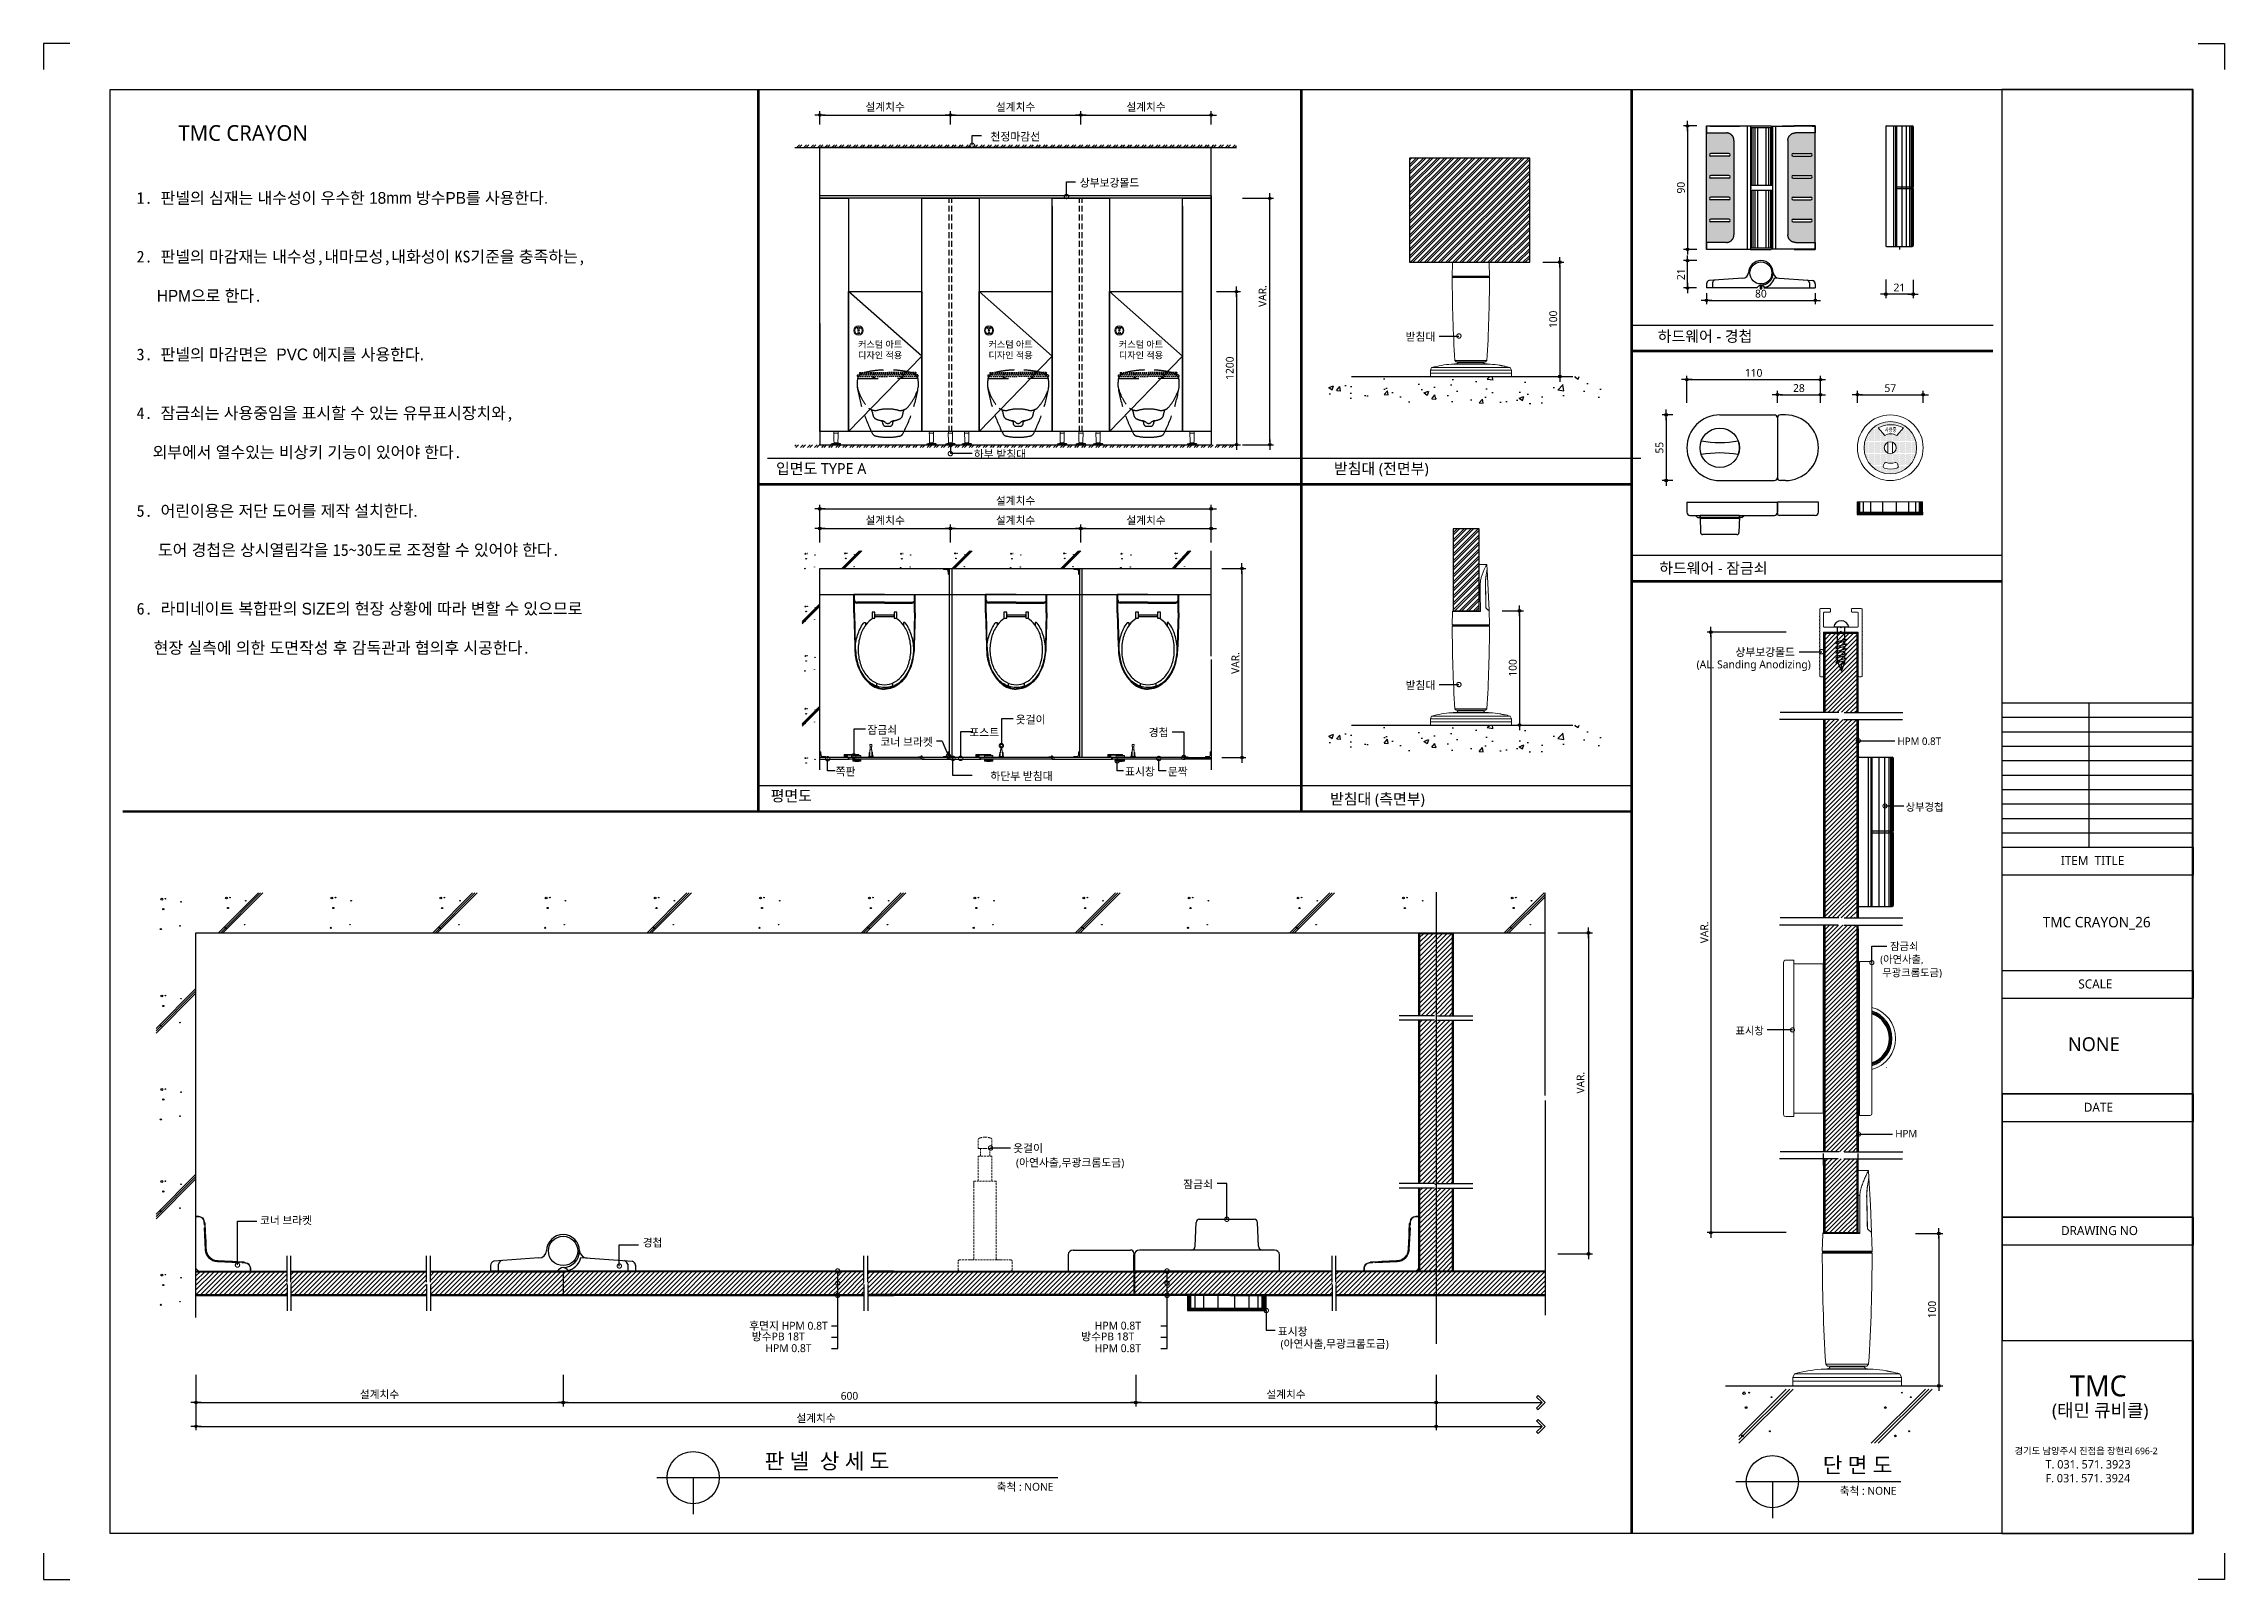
# Model space of a CAD drawing. Extents: x -256 to 8104, y -176 to 5714.
import ezdxf
from ezdxf.enums import TextEntityAlignment as Align

# ---------------------------------------------------------------- set-up
doc = ezdxf.new("R2010")
doc.units = 0
doc.header["$LTSCALE"] = 30
for name, pattern in [('CEN', [62, 60, -1, 0, -1]), ('HIDDEN', [0.375, 0.25, -0.125]), ('HIDDEN2', [4.7625, 3.175, -1.5875])]:
    doc.linetypes.add(name, pattern=pattern)
doc.layers.get('0').update_dxf_attribs({"linetype": 'CONTINUOUS'})
doc.layers.get('DEFPOINTS').update_dxf_attribs({"linetype": 'CONTINUOUS'})
for name, color, linetype in [('02---제품선', 4, 'CONTINUOUS'), ('0_toilet', 6, 'CONTINUOUS'), ('C', 2, 'CONTINUOUS'), ('curior-0Line', 252, 'CONTINUOUS'), ('DIM', 7, 'CONTINUOUS'), ('FIN', 5, 'CONTINUOUS'), ('HAT', 8, 'CONTINUOUS'), ('HID', 9, 'HIDDEN'), ('jac text', 7, 'CONTINUOUS'), ('TIT', 3, 'CONTINUOUS'), ('경첩', 4, 'CONTINUOUS'), ('기타', 1, 'CONTINUOUS'), ('문자', 3, 'CONTINUOUS'), ('부자재', 4, 'CONTINUOUS'), ('상부보강몰드', 4, 'HIDDEN2'), ('옷걸이', 4, 'CONTINUOUS'), ('잠금쇠(회전형)', 4, 'CONTINUOUS'), ('중심선', 1, 'CEN'), ('치수', 1, 'CONTINUOUS'), ('판넬', 2, 'CONTINUOUS'), ('해치', 8, 'CONTINUOUS')]:
    doc.layers.add(name, color=color, linetype=linetype)
doc.styles.add('HDW', font='gulim.ttc')
doc.styles.add('돋움', font='malgun.ttf')
doc.dimstyles.new('10', dxfattribs={"dimscale": 10, "dimtxt": 3, "dimasz": 1, "dimexe": 1.5, "dimexo": 2, "dimgap": 1, "dimtad": 1, "dimdec": 0, "dimlunit": 6, "dimtxsty": '돋움', "dimblk": 'DIMDOT', "dimcen": -1, "dimdle": 1.5, "dimclrt": 3, "dimazin": 3, "dimtfac": 1, "dimtdec": 0, "dimtix": 1, "dimtmove": 2, "dimatfit": 3, "dimldrblk": 'DIMDOT', "dimarcsym": 0})
pattern_1 = [(45, (50838.018, -6725.627), (-8.55643, 8.55643), [])]
pattern_2 = [(45, (50030.479, -6837.206), (-8.980256, 8.980256), [])]

# ---------------------------------------------------------------- blocks, each defined once
blk = doc.blocks.new('DIMDOT')
at = {"linetype": 'Continuous'}
blk.add_line((-2, 0), (2, 0), dxfattribs=at)
for radius in [0.5, 0.25]:
    blk.add_circle((0, 0), radius, dxfattribs=at)
blk = doc.blocks.new('*D692')
at = {"layer": 'DEFPOINTS', "color": 0}
for p in [(61575.8, -1249.7), (61075.8, -1306), (61575.8, -1306)]:
    blk.add_point(p, dxfattribs=at)
at = {"layer": 'DIM', "color": 0, "lineweight": -2, "ltscale": 10}
for p, q in [((61075.8, -1286), (61075.8, -1234.7)), ((61085.8, -1249.7), (61565.8, -1249.7)), ((61575.8, -1286), (61575.8, -1234.7))]:
    blk.add_line(p, q, dxfattribs=at)
at = {"layer": 'DIM', "color": 0, "lineweight": -2, "xscale": 10, "yscale": 10, "zscale": 10, "rotation": 180}
blk.add_blockref('DIMDOT', (61075.8, -1249.7), dxfattribs=at)
at = {"layer": 'DIM', "color": 0, "lineweight": -2, "xscale": 10, "yscale": 10, "zscale": 10}
blk.add_blockref('DIMDOT', (61575.8, -1249.7), dxfattribs=at)
at = {"layer": 'DIM', "color": 3, "insert": (61325.8, -1220.1), "char_height": 30, "attachment_point": 5, "style": '돋움'}
blk.add_mtext('설계치수', dxfattribs=at)
blk = doc.blocks.new('*D693')
at = {"layer": 'DEFPOINTS', "color": 0}
for p in [(62075.8, -1249.7), (61575.8, -1306), (62075.8, -1306)]:
    blk.add_point(p, dxfattribs=at)
at = {"layer": 'DIM', "color": 0, "lineweight": -2, "ltscale": 10}
for p, q in [((61575.8, -1286), (61575.8, -1234.7)), ((61585.8, -1249.7), (62065.8, -1249.7)), ((62075.8, -1286), (62075.8, -1234.7))]:
    blk.add_line(p, q, dxfattribs=at)
at = {"layer": 'DIM', "color": 0, "lineweight": -2, "xscale": 10, "yscale": 10, "zscale": 10, "rotation": 180}
blk.add_blockref('DIMDOT', (61575.8, -1249.7), dxfattribs=at)
at = {"layer": 'DIM', "color": 0, "lineweight": -2, "xscale": 10, "yscale": 10, "zscale": 10}
blk.add_blockref('DIMDOT', (62075.8, -1249.7), dxfattribs=at)
at = {"layer": 'DIM', "color": 3, "insert": (61825.8, -1220.1), "char_height": 30, "attachment_point": 5, "style": '돋움'}
blk.add_mtext('설계치수', dxfattribs=at)
blk = doc.blocks.new('*D694')
at = {"layer": 'DEFPOINTS', "color": 0}
for p in [(62575.8, -1249.7), (62075.8, -1306), (62575.8, -1306)]:
    blk.add_point(p, dxfattribs=at)
at = {"layer": 'DIM', "color": 0, "lineweight": -2, "ltscale": 10}
for p, q in [((62075.8, -1286), (62075.8, -1234.7)), ((62085.8, -1249.7), (62565.8, -1249.7)), ((62575.8, -1286), (62575.8, -1234.7))]:
    blk.add_line(p, q, dxfattribs=at)
at = {"layer": 'DIM', "color": 0, "lineweight": -2, "xscale": 10, "yscale": 10, "zscale": 10, "rotation": 180}
blk.add_blockref('DIMDOT', (62075.8, -1249.7), dxfattribs=at)
at = {"layer": 'DIM', "color": 0, "lineweight": -2, "xscale": 10, "yscale": 10, "zscale": 10}
blk.add_blockref('DIMDOT', (62575.8, -1249.7), dxfattribs=at)
at = {"layer": 'DIM', "color": 3, "insert": (62325.8, -1220.1), "char_height": 30, "attachment_point": 5, "style": '돋움'}
blk.add_mtext('설계치수', dxfattribs=at)
blk = doc.blocks.new('*D695')
at = {"layer": 'DEFPOINTS', "color": 0}
for p in [(62575.8, -1926.9), (62575.8, -2513.9), (62672.7, -2513.9)]:
    blk.add_point(p, dxfattribs=at)
at = {"layer": 'DIM', "color": 0, "lineweight": -2, "ltscale": 10}
for p, q in [((62595.8, -1926.9), (62687.7, -1926.9)), ((62672.7, -1936.9), (62672.7, -2503.9)), ((62595.8, -2513.9), (62687.7, -2513.9))]:
    blk.add_line(p, q, dxfattribs=at)
at = {"layer": 'DIM', "color": 0, "lineweight": -2, "xscale": 10, "yscale": 10, "zscale": 10}
for p, rotation in [((62672.7, -1926.9), 90), ((62672.7, -2513.9), 270)]:
    blk.add_blockref('DIMDOT', p, dxfattribs=dict(at, rotation=rotation))
at = {"layer": 'DIM', "color": 3, "insert": (62647.1, -2220.4), "char_height": 30, "attachment_point": 5, "rotation": 90, "style": '돋움'}
blk.add_mtext('1200', dxfattribs=at)
blk = doc.blocks.new('*D696')
at = {"layer": 'DEFPOINTS', "color": 0}
for p in [(62596.8, -2988.8), (62596.8, -3713.8), (62693.7, -3713.8)]:
    blk.add_point(p, dxfattribs=at)
at = {"layer": 'DIM', "color": 0, "lineweight": -2, "ltscale": 10}
for p, q in [((62616.8, -2988.8), (62708.7, -2988.8)), ((62693.7, -2998.8), (62693.7, -3703.8)), ((62616.8, -3713.8), (62708.7, -3713.8))]:
    blk.add_line(p, q, dxfattribs=at)
at = {"layer": 'DIM', "color": 0, "lineweight": -2, "xscale": 10, "yscale": 10, "zscale": 10}
for p, rotation in [((62693.7, -2988.8), 90), ((62693.7, -3713.8), 270)]:
    blk.add_blockref('DIMDOT', p, dxfattribs=dict(at, rotation=rotation))
at = {"layer": 'DIM', "color": 3, "insert": (62668.5, -3351.3), "char_height": 30, "attachment_point": 5, "rotation": 90, "style": '돋움'}
blk.add_mtext('VAR.', dxfattribs=at)
blk = doc.blocks.new('_DOTSMALL')
at = {"color": 0, "linetype": 'ByBlock', "const_width": 0.5}
blk.add_lwpolyline([(-0.0625, 0, 1), (0.0625, 0, 1)], format="xyb", close=True, dxfattribs=at)
blk = doc.blocks.new('A$C63EC304E')
at = {"layer": '치수', "color": 1, "xscale": 2.5, "yscale": 2.5, "zscale": 2.5, "rotation": 234.3098741996962}
blk.add_blockref('_DOTSMALL', (0.31, 0.31), dxfattribs=at)
blk = doc.blocks.new('A$C2BC9653E')
at = {"layer": '치수', "xscale": 0.3333333333333333, "yscale": 0.3333333333333333, "zscale": 0.3333333333333333}
blk.add_blockref('A$C63EC304E', (0, 0), dxfattribs=at)
blk = doc.blocks.new('A$C7FC71301')
at = {"layer": '치수', "rotation": 180}
blk.add_blockref('A$C2BC9653E', (0.21, 0.21), dxfattribs=at)
blk = doc.blocks.new('A$C4A20372B')
at = {"layer": '치수'}
blk.add_blockref('A$C7FC71301', (0, 0), dxfattribs=at)
blk = doc.blocks.new('A$C566469F5')
at = {"layer": '치수'}
blk.add_blockref('A$C4A20372B', (0, 0), dxfattribs=at)
blk = doc.blocks.new('A$C7E317CD4')
at = {"layer": '해치', "xscale": 2, "yscale": 2, "zscale": 2}
blk.add_blockref('A$C566469F5', (0, 0), dxfattribs=at)
blk = doc.blocks.new('A$C601D7F27')
at = {"layer": '치수'}
blk.add_blockref('A$C7E317CD4', (0, 0), dxfattribs=at)
blk = doc.blocks.new('A$C38802C08')
at = {"layer": '치수'}
blk.add_blockref('A$C601D7F27', (0, 0), dxfattribs=at)
blk = doc.blocks.new('*D697')
at = {"layer": 'DEFPOINTS', "color": 0}
for p in [(62575.8, -2835.2), (62075.8, -2908.4), (62575.8, -2908.4)]:
    blk.add_point(p, dxfattribs=at)
at = {"layer": 'DIM', "color": 0, "lineweight": -2, "ltscale": 10}
for p, q in [((62075.8, -2888.4), (62075.8, -2820.2)), ((62085.8, -2835.2), (62565.8, -2835.2)), ((62575.8, -2888.4), (62575.8, -2820.2))]:
    blk.add_line(p, q, dxfattribs=at)
at = {"layer": 'DIM', "color": 0, "lineweight": -2, "xscale": 10, "yscale": 10, "zscale": 10, "rotation": 180}
blk.add_blockref('DIMDOT', (62075.8, -2835.2), dxfattribs=at)
at = {"layer": 'DIM', "color": 0, "lineweight": -2, "xscale": 10, "yscale": 10, "zscale": 10}
blk.add_blockref('DIMDOT', (62575.8, -2835.2), dxfattribs=at)
at = {"layer": 'DIM', "color": 3, "insert": (62325.8, -2805.6), "char_height": 30, "attachment_point": 5, "style": '돋움'}
blk.add_mtext('설계치수', dxfattribs=at)
blk = doc.blocks.new('*D698')
at = {"layer": 'DEFPOINTS', "color": 0}
for p in [(62575.8, -2759.9), (61075.8, -2908.4), (62575.8, -2908.4)]:
    blk.add_point(p, dxfattribs=at)
at = {"layer": 'DIM', "color": 0, "lineweight": -2, "ltscale": 10}
for p, q in [((61075.8, -2888.4), (61075.8, -2744.9)), ((62575.8, -2888.4), (62575.8, -2744.9)), ((61085.8, -2759.9), (62565.8, -2759.9))]:
    blk.add_line(p, q, dxfattribs=at)
at = {"layer": 'DIM', "color": 0, "lineweight": -2, "xscale": 10, "yscale": 10, "zscale": 10, "rotation": 180}
blk.add_blockref('DIMDOT', (61075.8, -2759.9), dxfattribs=at)
at = {"layer": 'DIM', "color": 0, "lineweight": -2, "xscale": 10, "yscale": 10, "zscale": 10}
blk.add_blockref('DIMDOT', (62575.8, -2759.9), dxfattribs=at)
at = {"layer": 'DIM', "color": 3, "insert": (61825.8, -2730.2), "char_height": 30, "attachment_point": 5, "style": '돋움'}
blk.add_mtext('설계치수', dxfattribs=at)
blk = doc.blocks.new('*D699')
at = {"layer": 'DEFPOINTS', "color": 0}
for p in [(62075.8, -2835.2), (61575.8, -2908.4), (62075.8, -2908.4)]:
    blk.add_point(p, dxfattribs=at)
at = {"layer": 'DIM', "color": 0, "lineweight": -2, "ltscale": 10}
for p, q in [((61575.8, -2888.4), (61575.8, -2820.2)), ((61585.8, -2835.2), (62065.8, -2835.2)), ((62075.8, -2888.4), (62075.8, -2820.2))]:
    blk.add_line(p, q, dxfattribs=at)
at = {"layer": 'DIM', "color": 0, "lineweight": -2, "xscale": 10, "yscale": 10, "zscale": 10, "rotation": 180}
blk.add_blockref('DIMDOT', (61575.8, -2835.2), dxfattribs=at)
at = {"layer": 'DIM', "color": 0, "lineweight": -2, "xscale": 10, "yscale": 10, "zscale": 10}
blk.add_blockref('DIMDOT', (62075.8, -2835.2), dxfattribs=at)
at = {"layer": 'DIM', "color": 3, "insert": (61825.8, -2805.6), "char_height": 30, "attachment_point": 5, "style": '돋움'}
blk.add_mtext('설계치수', dxfattribs=at)
blk = doc.blocks.new('*D700')
at = {"layer": 'DEFPOINTS', "color": 0}
for p in [(61575.8, -2835.2), (61075.8, -2908.4), (61575.8, -2908.4)]:
    blk.add_point(p, dxfattribs=at)
at = {"layer": 'DIM', "color": 0, "lineweight": -2, "ltscale": 10}
for p, q in [((61075.8, -2888.4), (61075.8, -2820.2)), ((61085.8, -2835.2), (61565.8, -2835.2)), ((61575.8, -2888.4), (61575.8, -2820.2))]:
    blk.add_line(p, q, dxfattribs=at)
at = {"layer": 'DIM', "color": 0, "lineweight": -2, "xscale": 10, "yscale": 10, "zscale": 10, "rotation": 180}
blk.add_blockref('DIMDOT', (61075.8, -2835.2), dxfattribs=at)
at = {"layer": 'DIM', "color": 0, "lineweight": -2, "xscale": 10, "yscale": 10, "zscale": 10}
blk.add_blockref('DIMDOT', (61575.8, -2835.2), dxfattribs=at)
at = {"layer": 'DIM', "color": 3, "insert": (61325.8, -2805.6), "char_height": 30, "attachment_point": 5, "style": '돋움'}
blk.add_mtext('설계치수', dxfattribs=at)
blk = doc.blocks.new('*D701')
at = {"layer": 'DEFPOINTS', "color": 0}
for p in [(64911.2, -2264.3), (64399.2, -2373), (64911.2, -2373)]:
    blk.add_point(p, dxfattribs=at)
at = {"layer": 'DIM', "color": 0, "lineweight": -2, "ltscale": 10}
for p, q in [((64399.2, -2353), (64399.2, -2249.3)), ((64911.2, -2353), (64911.2, -2249.3)), ((64409.2, -2264.3), (64901.2, -2264.3))]:
    blk.add_line(p, q, dxfattribs=at)
at = {"layer": 'DIM', "color": 0, "lineweight": -2, "xscale": 10, "yscale": 10, "zscale": 10, "rotation": 180}
blk.add_blockref('DIMDOT', (64399.2, -2264.3), dxfattribs=at)
at = {"layer": 'DIM', "color": 0, "lineweight": -2, "xscale": 10, "yscale": 10, "zscale": 10}
blk.add_blockref('DIMDOT', (64911.2, -2264.3), dxfattribs=at)
at = {"layer": 'DIM', "color": 3, "insert": (64655.2, -2238.7), "char_height": 30, "attachment_point": 5, "style": '돋움'}
blk.add_mtext('110', dxfattribs=at)
blk = doc.blocks.new('*D702')
at = {"layer": 'DEFPOINTS', "color": 0}
for p in [(64911.2, -2322.3), (64746.2, -2373), (64911.2, -2373)]:
    blk.add_point(p, dxfattribs=at)
at = {"layer": 'DIM', "color": 0, "lineweight": -2, "ltscale": 10}
for p, q in [((64746.2, -2353), (64746.2, -2307.3)), ((64756.2, -2322.3), (64901.2, -2322.3)), ((64911.2, -2353), (64911.2, -2307.3))]:
    blk.add_line(p, q, dxfattribs=at)
at = {"layer": 'DIM', "color": 0, "lineweight": -2, "xscale": 10, "yscale": 10, "zscale": 10, "rotation": 180}
blk.add_blockref('DIMDOT', (64746.2, -2322.3), dxfattribs=at)
at = {"layer": 'DIM', "color": 0, "lineweight": -2, "xscale": 10, "yscale": 10, "zscale": 10}
blk.add_blockref('DIMDOT', (64911.2, -2322.3), dxfattribs=at)
at = {"layer": 'DIM', "color": 3, "insert": (64828.7, -2296.8), "char_height": 30, "attachment_point": 5, "style": '돋움'}
blk.add_mtext('28', dxfattribs=at)
blk = doc.blocks.new('*D703')
at = {"layer": 'DEFPOINTS', "color": 0}
for p in [(65305, -2322.3), (65053, -2373), (65305, -2373)]:
    blk.add_point(p, dxfattribs=at)
at = {"layer": 'DIM', "color": 0, "lineweight": -2, "ltscale": 10}
for p, q in [((65053, -2353), (65053, -2307.3)), ((65063, -2322.3), (65295, -2322.3)), ((65305, -2353), (65305, -2307.3))]:
    blk.add_line(p, q, dxfattribs=at)
at = {"layer": 'DIM', "color": 0, "lineweight": -2, "xscale": 10, "yscale": 10, "zscale": 10, "rotation": 180}
blk.add_blockref('DIMDOT', (65053, -2322.3), dxfattribs=at)
at = {"layer": 'DIM', "color": 0, "lineweight": -2, "xscale": 10, "yscale": 10, "zscale": 10}
blk.add_blockref('DIMDOT', (65305, -2322.3), dxfattribs=at)
at = {"layer": 'DIM', "color": 3, "insert": (65179, -2297), "char_height": 30, "attachment_point": 5, "style": '돋움'}
blk.add_mtext('57', dxfattribs=at)
blk = doc.blocks.new('*D704')
at = {"layer": 'DEFPOINTS', "color": 0}
for p in [(64456.9, -1291.6), (64401.9, -1764.7), (64456.9, -1764.7)]:
    blk.add_point(p, dxfattribs=at)
at = {"layer": 'DIM', "color": 0, "lineweight": -2, "ltscale": 10}
for p, q in [((64436.9, -1291.6), (64386.9, -1291.6)), ((64401.9, -1301.6), (64401.9, -1754.7)), ((64436.9, -1764.7), (64386.9, -1764.7))]:
    blk.add_line(p, q, dxfattribs=at)
at = {"layer": 'DIM', "color": 0, "lineweight": -2, "xscale": 10, "yscale": 10, "zscale": 10}
for p, rotation in [((64401.9, -1291.6), 90), ((64401.9, -1764.7), 270)]:
    blk.add_blockref('DIMDOT', p, dxfattribs=dict(at, rotation=rotation))
at = {"layer": 'DIM', "color": 3, "insert": (64376.4, -1528.2), "char_height": 30, "attachment_point": 5, "rotation": 90, "style": '돋움'}
blk.add_mtext('90', dxfattribs=at)
blk = doc.blocks.new('*D705')
at = {"layer": 'DEFPOINTS', "color": 0}
for p in [(64474.5, -1912.9), (64891.6, -1912.9), (64891.6, -1960.3)]:
    blk.add_point(p, dxfattribs=at)
at = {"layer": 'DIM', "color": 0, "lineweight": -2, "ltscale": 10}
for p, q in [((64474.5, -1932.9), (64474.5, -1975.3)), ((64484.5, -1960.3), (64881.6, -1960.3)), ((64891.6, -1932.9), (64891.6, -1975.3))]:
    blk.add_line(p, q, dxfattribs=at)
at = {"layer": 'DIM', "color": 0, "lineweight": -2, "xscale": 10, "yscale": 10, "zscale": 10, "rotation": 180}
blk.add_blockref('DIMDOT', (64474.5, -1960.3), dxfattribs=at)
at = {"layer": 'DIM', "color": 0, "lineweight": -2, "xscale": 10, "yscale": 10, "zscale": 10}
blk.add_blockref('DIMDOT', (64891.6, -1960.3), dxfattribs=at)
at = {"layer": 'DIM', "color": 3, "insert": (64683, -1934.8), "char_height": 30, "attachment_point": 5, "style": '돋움'}
blk.add_mtext('80', dxfattribs=at)
blk = doc.blocks.new('*D706')
at = {"layer": 'DEFPOINTS', "color": 0}
for p in [(64401.9, -1807.9), (64456.9, -1807.9), (64456.2, -1912.9)]:
    blk.add_point(p, dxfattribs=at)
at = {"layer": 'DIM', "color": 0, "lineweight": -2, "ltscale": 10}
for p, q in [((64436.9, -1807.9), (64386.9, -1807.9)), ((64401.9, -1902.9), (64401.9, -1817.9)), ((64436.2, -1912.9), (64386.9, -1912.9))]:
    blk.add_line(p, q, dxfattribs=at)
at = {"layer": 'DIM', "color": 0, "lineweight": -2, "xscale": 10, "yscale": 10, "zscale": 10}
for p, rotation in [((64401.9, -1807.9), 90), ((64401.9, -1912.9), 270)]:
    blk.add_blockref('DIMDOT', p, dxfattribs=dict(at, rotation=rotation))
at = {"layer": 'DIM', "color": 3, "insert": (64376.5, -1860.4), "char_height": 30, "attachment_point": 5, "rotation": 90, "style": '돋움'}
blk.add_mtext('21', dxfattribs=at)
blk = doc.blocks.new('*D707')
at = {"layer": 'DEFPOINTS', "color": 0}
for p in [(65161.4, -1860.8), (65266.4, -1861.5), (65161.4, -1936.4)]:
    blk.add_point(p, dxfattribs=at)
at = {"layer": 'DIM', "color": 0, "lineweight": -2, "ltscale": 10}
for p, q in [((65161.4, -1880.8), (65161.4, -1951.4)), ((65266.4, -1881.5), (65266.4, -1951.4)), ((65256.4, -1936.4), (65171.4, -1936.4))]:
    blk.add_line(p, q, dxfattribs=at)
at = {"layer": 'DIM', "color": 0, "lineweight": -2, "xscale": 10, "yscale": 10, "zscale": 10, "rotation": 180}
blk.add_blockref('DIMDOT', (65161.4, -1936.4), dxfattribs=at)
at = {"layer": 'DIM', "color": 0, "lineweight": -2, "xscale": 10, "yscale": 10, "zscale": 10}
blk.add_blockref('DIMDOT', (65266.4, -1936.4), dxfattribs=at)
at = {"layer": 'DIM', "color": 3, "insert": (65213.9, -1911.1), "char_height": 30, "attachment_point": 5, "style": '돋움'}
blk.add_mtext('21', dxfattribs=at)
blk = doc.blocks.new('A$C10E41893')
at = {"layer": '부자재'}
for p, q in [((6, 0), (6, 196)), ((123, 196), (6, 196)), ((123, 192), (6, 192)), ((55, 0), (55, 177)), ((61, 0), (61, 177)), ((6, 0), (6, -196)), ((55, 0), (55, -177)), ((61, 0), (61, -177)), ((123, -192), (6, -192)), ((123, -196), (6, -196))]:
    blk.add_line(p, q, dxfattribs=at)
for points in [[(123, 196, -0.012538), (123, 196), (335, 190, -0.055395), (445, 175, -0.154276), (577, 93, -0.179504), (612, 0, -0.179504)], [(123, 192, -0.012538), (123, 192), (335, 187, -0.055395), (444, 172, -0.154276), (574, 91, -0.179504), (608, 0, -0.179504)], [(157, -72, 0.089162), (200, -119, 0.085733), (270, -155, 0.075373), (359, -168, 0.075373), (447, -155, 0.085733), (517, -119, 0.106084), (567, -62, 0.126931), (583, 0, 0.126931), (567, 62, 0.106084), (517, 119, 0.085733), (447, 155, 0.075373), (359, 168, 0.075373), (270, 155, 0.085733), (200, 119, 0.089162), (157, 72)], [(572, 51), (589, 51), (589, 60, 0.021185), (583, 71, 0.106084), (528, 134, 0.085733), (453, 172, 0.075373), (359, 187, 0.075373), (265, 172, 0.085733), (189, 134, 0.007337), (184, 130), (184, 122), (205, 122)], [(123, -196, 0.012538), (123, -196), (335, -190, 0.055395), (445, -175, 0.154276), (577, -93, 0.179504), (612, 0, 0.179504)], [(123, -192, 0.012538), (123, -192), (335, -187, 0.055395), (444, -172, 0.154276), (574, -91, 0.179504), (608, 0, 0.179504)], [(589, -51, 0.090214), (598, 0, 0.090214), (589, 51, 0.106084)], [(572, -51), (589, -51), (589, -60, -0.021185), (583, -71, -0.106084), (528, -134, -0.085733), (453, -172, -0.075373), (359, -187, -0.075373), (265, -172, -0.085733), (189, -134, -0.007337), (184, -130), (184, -122), (205, -122)]]:
    blk.add_lwpolyline(points, format="xyb", dxfattribs=at)
blk.add_lwpolyline([(138, -61), (119, -61), (119, -79), (157, -79), (157, -61), (138, -61), (147, -61), (147, 61), (138, 61), (157, 61), (157, 79), (119, 79), (119, 61), (138, 61), (138, -61), (119, -61)], dxfattribs=at)
for centre, start, end in [((40, 177), 0, 90), ((46, 177), 0, 90), ((40, -177), 270, 0), ((46, -177), 270, 0)]:
    blk.add_arc(centre, 15, start, end, dxfattribs=at)
blk = doc.blocks.new('A$C460A2A32')
at = {"color": 0}
for p, q in [((3, 20), (0, 16)), ((3, 20), (9, 20)), ((4, 10), (162, 10)), ((9, 20), (162, 20)), ((13, 32), (11, 30)), ((13, 32), (162, 32)), ((13, 27), (162, 27)), ((312, 32), (162, 32)), ((312, 27), (162, 27)), ((316, 20), (162, 20)), ((321, 10), (162, 10)), ((312, 32), (313, 30)), ((322, 20), (316, 20)), ((322, 20), (324, 16))]:
    blk.add_line(p, q, dxfattribs=at)
for centre, radius, start, end in [((4, 14), 4, 150.0107, 270), ((13, 29), 2, 135, 270), ((109, 28), 26, 182.6717, 198.4118), ((109, 10), 26, 180, 202.6199), ((107, 28), 23, 183.0205, 200.9186), ((107, 10), 23, 180, 205.7715), ((69, 10), 23, 334.2285, 0), ((69, 28), 23, 339.0814, 356.9795), ((67, 10), 26, 337.3801, 0), ((67, 28), 26, 341.5882, 357.3283), ((257, 10), 26, 180, 202.6199), ((257, 28), 26, 182.6717, 198.4118), ((256, 28), 23, 183.0205, 200.9186), ((256, 10), 23, 180, 205.7715), ((217, 10), 23, 334.2285, 0), ((217, 28), 23, 339.0814, 356.9795), ((216, 28), 26, 341.5882, 357.3283), ((216, 10), 26, 337.3801, 0), ((312, 29), 2, 270, 45), ((321, 14), 4, 270, 29.9893)]:
    blk.add_arc(centre, radius, start, end, dxfattribs=at)
blk = doc.blocks.new('*D708')
at = {"layer": 'DEFPOINTS', "color": 0}
for p in [(64364.9, -2399.5), (64319.3, -2651.5), (64364.9, -2651.5)]:
    blk.add_point(p, dxfattribs=at)
at = {"layer": 'DIM', "color": 0, "lineweight": -2, "ltscale": 10}
for p, q in [((64344.9, -2399.5), (64304.3, -2399.5)), ((64319.3, -2409.5), (64319.3, -2641.5)), ((64344.9, -2651.5), (64304.3, -2651.5))]:
    blk.add_line(p, q, dxfattribs=at)
at = {"layer": 'DIM', "color": 0, "lineweight": -2, "xscale": 10, "yscale": 10, "zscale": 10}
for p, rotation in [((64319.3, -2399.5), 90), ((64319.3, -2651.5), 270)]:
    blk.add_blockref('DIMDOT', p, dxfattribs=dict(at, rotation=rotation))
at = {"layer": 'DIM', "color": 3, "insert": (64294, -2525.5), "char_height": 30, "attachment_point": 5, "rotation": 90, "style": '돋움'}
blk.add_mtext('55', dxfattribs=at)
blk = doc.blocks.new('*D709')
at = {"layer": 'DEFPOINTS', "color": 0}
for p in [(64800.2, -3232.6), (64491.5, -5535.8), (64800.2, -5535.8)]:
    blk.add_point(p, dxfattribs=at)
at = {"layer": 'DIM', "color": 0, "lineweight": -2, "ltscale": 10}
for p, q in [((64780.2, -3232.6), (64476.5, -3232.6)), ((64491.5, -3242.6), (64491.5, -5525.8)), ((64780.2, -5535.8), (64476.5, -5535.8))]:
    blk.add_line(p, q, dxfattribs=at)
at = {"layer": 'DIM', "color": 0, "lineweight": -2, "xscale": 10, "yscale": 10, "zscale": 10}
for p, rotation in [((64491.5, -3232.6), 90), ((64491.5, -5535.8), 270)]:
    blk.add_blockref('DIMDOT', p, dxfattribs=dict(at, rotation=rotation))
at = {"layer": 'DIM', "color": 3, "insert": (64466.2, -4384.2), "char_height": 30, "attachment_point": 5, "rotation": 90, "style": '돋움'}
blk.add_mtext('VAR.', dxfattribs=at)
blk = doc.blocks.new('A$C13EB2441')
for p, q in [((0.84, 7.37), (0.84, 14.11)), ((0.84, 6.74), (0.84, 0))]:
    blk.add_line(p, q)
blk = doc.blocks.new('*D710')
at = {"layer": 'DEFPOINTS', "color": 0}
for p in [(65255.9, -5538.8), (65265.1, -6123.1), (65364.9, -6123.1)]:
    blk.add_point(p, dxfattribs=at)
at = {"layer": 'DIM', "color": 0, "lineweight": -2, "ltscale": 10}
for p, q in [((65275.9, -5538.8), (65379.9, -5538.8)), ((65364.9, -5548.8), (65364.9, -6113.1)), ((65285.1, -6123.1), (65379.9, -6123.1))]:
    blk.add_line(p, q, dxfattribs=at)
at = {"layer": 'DIM', "color": 0, "lineweight": -2, "xscale": 10, "yscale": 10, "zscale": 10}
for p, rotation in [((65364.9, -5538.8), 90), ((65364.9, -6123.1), 270)]:
    blk.add_blockref('DIMDOT', p, dxfattribs=dict(at, rotation=rotation))
at = {"layer": 'DIM', "color": 3, "insert": (65339.3, -5830.9), "char_height": 30, "attachment_point": 5, "rotation": 90, "style": '돋움'}
blk.add_mtext('100', dxfattribs=at)
blk = doc.blocks.new('*D711')
at = {"layer": 'DEFPOINTS', "color": 0}
for p in [(63671.3, -3150.9), (63614.6, -3589.1), (63757.5, -3589.1)]:
    blk.add_point(p, dxfattribs=at)
at = {"layer": 'DIM', "color": 0, "lineweight": -2, "ltscale": 10}
for p, q in [((63691.3, -3150.9), (63772.5, -3150.9)), ((63757.5, -3160.9), (63757.5, -3579.1)), ((63634.6, -3589.1), (63772.5, -3589.1))]:
    blk.add_line(p, q, dxfattribs=at)
at = {"layer": 'DIM', "color": 0, "lineweight": -2, "xscale": 10, "yscale": 10, "zscale": 10}
for p, rotation in [((63757.5, -3150.9), 90), ((63757.5, -3589.1), 270)]:
    blk.add_blockref('DIMDOT', p, dxfattribs=dict(at, rotation=rotation))
at = {"layer": 'DIM', "color": 3, "insert": (63731.9, -3370), "char_height": 30, "attachment_point": 5, "rotation": 90, "style": '돋움'}
blk.add_mtext('100', dxfattribs=at)
blk = doc.blocks.new('*D712')
at = {"layer": 'DEFPOINTS', "color": 0}
for p in [(62675.2, -1568.9), (62800.1, -1568.9), (62675.2, -2513.9)]:
    blk.add_point(p, dxfattribs=at)
at = {"layer": 'DIM', "color": 0, "lineweight": -2, "ltscale": 10}
for p, q in [((62695.2, -1568.9), (62815.1, -1568.9)), ((62800.1, -2503.9), (62800.1, -1578.9)), ((62695.2, -2513.9), (62815.1, -2513.9))]:
    blk.add_line(p, q, dxfattribs=at)
at = {"layer": 'DIM', "color": 0, "lineweight": -2, "xscale": 10, "yscale": 10, "zscale": 10}
for p, rotation in [((62800.1, -1568.9), 90), ((62800.1, -2513.9), 270)]:
    blk.add_blockref('DIMDOT', p, dxfattribs=dict(at, rotation=rotation))
at = {"layer": 'DIM', "color": 3, "insert": (62772.8, -1944), "char_height": 30, "attachment_point": 5, "rotation": 90, "style": '돋움'}
blk.add_mtext('VAR.', dxfattribs=at)
blk = doc.blocks.new('*D713')
at = {"layer": 'DEFPOINTS', "color": 0}
for p in [(63826.4, -1814.2), (63769.7, -2252.4), (63912.6, -2252.4)]:
    blk.add_point(p, dxfattribs=at)
at = {"layer": 'DIM', "color": 0, "lineweight": -2, "ltscale": 10}
for p, q in [((63846.4, -1814.2), (63927.6, -1814.2)), ((63912.6, -1824.2), (63912.6, -2242.4)), ((63789.7, -2252.4), (63927.6, -2252.4))]:
    blk.add_line(p, q, dxfattribs=at)
at = {"layer": 'DIM', "color": 0, "lineweight": -2, "xscale": 10, "yscale": 10, "zscale": 10}
for p, rotation in [((63912.6, -1814.2), 90), ((63912.6, -2252.4), 270)]:
    blk.add_blockref('DIMDOT', p, dxfattribs=dict(at, rotation=rotation))
at = {"layer": 'DIM', "color": 3, "insert": (63887, -2033.3), "char_height": 30, "attachment_point": 5, "rotation": 90, "style": '돋움'}
blk.add_mtext('100', dxfattribs=at)
blk = doc.blocks.new('*D714')
at = {"layer": 'DEFPOINTS', "color": 0}
for p in [(58683.9, -6061.7), (60091, -6061.7), (60091, -6187.4)]:
    blk.add_point(p, dxfattribs=at)
at = {"layer": 'DIM', "color": 0, "lineweight": -2, "ltscale": 10}
for p, q in [((58683.9, -6081.7), (58683.9, -6202.4)), ((60091, -6081.7), (60091, -6202.4)), ((58693.9, -6187.4), (60081, -6187.4))]:
    blk.add_line(p, q, dxfattribs=at)
at = {"layer": 'DIM', "color": 0, "lineweight": -2, "xscale": 10, "yscale": 10, "zscale": 10, "rotation": 180}
blk.add_blockref('DIMDOT', (58683.9, -6187.4), dxfattribs=at)
at = {"layer": 'DIM', "color": 0, "lineweight": -2, "xscale": 10, "yscale": 10, "zscale": 10}
blk.add_blockref('DIMDOT', (60091, -6187.4), dxfattribs=at)
at = {"layer": 'DIM', "color": 3, "insert": (59387.4, -6157.7), "char_height": 30, "attachment_point": 5, "style": '돋움'}
blk.add_mtext('설계치수', dxfattribs=at)
blk = doc.blocks.new('*D715')
at = {"layer": 'DEFPOINTS', "color": 0}
for p in [(58683.9, -6061.7), (63437.8, -6061.7), (63437.8, -6278.9)]:
    blk.add_point(p, dxfattribs=at)
at = {"layer": 'DIM', "color": 0, "lineweight": -2, "ltscale": 10}
for p, q in [((58683.9, -6081.7), (58683.9, -6293.9)), ((63437.8, -6081.7), (63437.8, -6293.9)), ((58693.9, -6278.9), (63427.8, -6278.9))]:
    blk.add_line(p, q, dxfattribs=at)
at = {"layer": 'DIM', "color": 0, "lineweight": -2, "xscale": 10, "yscale": 10, "zscale": 10, "rotation": 180}
blk.add_blockref('DIMDOT', (58683.9, -6278.9), dxfattribs=at)
at = {"layer": 'DIM', "color": 0, "lineweight": -2, "xscale": 10, "yscale": 10, "zscale": 10}
blk.add_blockref('DIMDOT', (63437.8, -6278.9), dxfattribs=at)
at = {"layer": 'DIM', "color": 3, "insert": (61060.8, -6249.2), "char_height": 30, "attachment_point": 5, "style": '돋움'}
blk.add_mtext('설계치수', dxfattribs=at)
blk = doc.blocks.new('*D716')
at = {"layer": 'DEFPOINTS', "color": 0}
for p in [(62286.9, -6061.7), (63437.8, -6061.7), (63437.8, -6187.4)]:
    blk.add_point(p, dxfattribs=at)
at = {"layer": 'DIM', "color": 0, "lineweight": -2, "ltscale": 10}
for p, q in [((62286.9, -6081.7), (62286.9, -6202.4)), ((63437.8, -6081.7), (63437.8, -6202.4)), ((62296.9, -6187.4), (63427.8, -6187.4))]:
    blk.add_line(p, q, dxfattribs=at)
at = {"layer": 'DIM', "color": 0, "lineweight": -2, "xscale": 10, "yscale": 10, "zscale": 10, "rotation": 180}
blk.add_blockref('DIMDOT', (62286.9, -6187.4), dxfattribs=at)
at = {"layer": 'DIM', "color": 0, "lineweight": -2, "xscale": 10, "yscale": 10, "zscale": 10}
blk.add_blockref('DIMDOT', (63437.8, -6187.4), dxfattribs=at)
at = {"layer": 'DIM', "color": 3, "insert": (62862.4, -6157.7), "char_height": 30, "attachment_point": 5, "style": '돋움'}
blk.add_mtext('설계치수', dxfattribs=at)
blk = doc.blocks.new('*D717')
at = {"layer": 'DEFPOINTS', "color": 0}
for p in [(60091, -6061.7), (62286.9, -6061.7), (62286.9, -6187.4)]:
    blk.add_point(p, dxfattribs=at)
at = {"layer": 'DIM', "color": 0, "lineweight": -2, "ltscale": 10}
for p, q in [((60091, -6081.7), (60091, -6202.4)), ((62286.9, -6081.7), (62286.9, -6202.4)), ((60101, -6187.4), (62276.9, -6187.4))]:
    blk.add_line(p, q, dxfattribs=at)
at = {"layer": 'DIM', "color": 0, "lineweight": -2, "xscale": 10, "yscale": 10, "zscale": 10, "rotation": 180}
blk.add_blockref('DIMDOT', (60091, -6187.4), dxfattribs=at)
at = {"layer": 'DIM', "color": 0, "lineweight": -2, "xscale": 10, "yscale": 10, "zscale": 10}
blk.add_blockref('DIMDOT', (62286.9, -6187.4), dxfattribs=at)
at = {"layer": 'DIM', "color": 3, "insert": (61189, -6161.9), "char_height": 30, "attachment_point": 5, "style": '돋움'}
blk.add_mtext('600', dxfattribs=at)
blk = doc.blocks.new('A$C06B31977')
for p, q in [((1.26, 11.06), (1.26, 21.17)), ((1.26, 10.11), (1.26, 0))]:
    blk.add_line(p, q)
blk = doc.blocks.new('*D718')
at = {"layer": 'DEFPOINTS', "color": 0}
for p in [(63884.6, -4386), (63884.6, -5617.4), (64022.4, -5617.4)]:
    blk.add_point(p, dxfattribs=at)
at = {"layer": 'DIM', "color": 0, "lineweight": -2, "ltscale": 10}
for p, q in [((63904.6, -4386), (64037.4, -4386)), ((64022.4, -4396), (64022.4, -5607.4)), ((63904.6, -5617.4), (64037.4, -5617.4))]:
    blk.add_line(p, q, dxfattribs=at)
at = {"layer": 'DIM', "color": 0, "lineweight": -2, "xscale": 10, "yscale": 10, "zscale": 10}
for p, rotation in [((64022.4, -4386), 90), ((64022.4, -5617.4), 270)]:
    blk.add_blockref('DIMDOT', p, dxfattribs=dict(at, rotation=rotation))
at = {"layer": 'DIM', "color": 3, "insert": (63991.7, -4960.8), "char_height": 30, "attachment_point": 5, "rotation": 90, "style": '돋움'}
blk.add_mtext('VAR.', dxfattribs=at)
blk = doc.blocks.new('CRAYON_26', base_point=(58355.6, -6689.9))
at = {"layer": 'HAT'}
h = blk.add_hatch(dxfattribs=at)
h.set_pattern_fill('ANSI32', color=256, scale=2, style=0)
h.set_pattern_definition([(45, (49739.715, -7007.093), (-13.470384, 13.470384), []), (45, (49748.695, -7007.093), (-13.470384, 13.470384), [])])
h.paths.add_polyline_path([(60979.1, -1364.1), (62672.7, -1364.1), (62672.7, -1374.1), (60979.1, -1374.1)])
h = blk.add_hatch(dxfattribs=at)
h.set_pattern_fill('ANSI32', color=256, scale=2, style=0)
h.set_pattern_definition([(45, (50034.084, -6865.616), (-13.470384, 13.470384), []), (45, (50043.064, -6865.616), (-13.470384, 13.470384), [])])
h.paths.add_polyline_path([(63637, -1814.2), (63797, -1814.2), (63797, -1414.9), (63336.2, -1414.9), (63336.2, -1814.2)])
h = blk.add_hatch(dxfattribs=at)
h.set_pattern_fill('ANSI32', color=256, scale=2, style=0)
h.set_pattern_definition([(45, (49739.715, -6825.113), (-13.470384, 13.470384), []), (45, (49748.695, -6825.113), (-13.470384, 13.470384), [])])
h.paths.add_polyline_path([(60979.1, -2524.4), (62672.7, -2524.4), (62672.7, -2514.4), (60979.1, -2514.4)])
h = blk.add_hatch(dxfattribs=at)
h.set_pattern_fill('ANSI32', color=256, scale=2, style=0)
h.set_pattern_definition([(45, (50056.944, -6965.801), (-13.470384, 13.470384), []), (45, (50065.925, -6965.801), (-13.470384, 13.470384), [])])
h.paths.add_polyline_path([(63503.4, -3151), (63602.9, -3151), (63602.9, -2836.6), (63503.4, -2836.6)])
at = {"layer": 'HAT', "transparency": 33554687}
h = blk.add_hatch(dxfattribs=at)
h.set_pattern_fill('ANSI31', color=256, scale=3.811219)
h.set_pattern_definition(pattern_1)
h.paths.add_polyline_path([(64981.5, -3540.3), (65002.6, -3540.3), (65051.6, -3540.3), (65051.6, -3237.3), (64927.7, -3237.3), (64927.7, -3540.3)])
at = {"layer": 'HAT'}
h = blk.add_hatch(dxfattribs=at)
h.set_pattern_fill('ANSI31', color=256, scale=3.811219, style=0)
h.set_pattern_definition(pattern_1)
edge = h.paths.add_edge_path()
edge.add_line((65051.6, -3614.4), (64995, -3614.4))
edge.add_arc((64993, -3614.4), 1.99, -54.30987, 0, ccw=False)
edge.add_arc((64993, -3614.4), 1.99, 125.69013, 305.69013, ccw=False)
edge.add_arc((64993, -3614.4), 1.99, 0, 125.69013, ccw=False)
edge.add_line((64995, -3614.4), (65051.6, -3614.4))
edge.add_line((65051.6, -3614.4), (65051.6, -3567.9))
edge.add_line((65051.6, -3567.9), (65041.8, -3567.9))
edge.add_spline(control_points=[(65039.1, -3575.4), (65040, -3572.9), (65040.9, -3570.4), (65041.8, -3567.9)], knot_values=[0, 0, 0, 0, 0.152076, 0.152076, 0.152076, 0.152076], degree=3, periodic=0)
edge.add_line((65041.8, -3567.9), (64989.7, -3567.9))
edge.add_line((64989.7, -3567.9), (64989.7, -4328.8))
edge.add_line((64989.7, -4328.8), (65043.7, -4328.8))
edge.add_spline(control_points=[(65043.7, -4328.8), (65046.7, -4320.4), (65049.6, -4313), (65051.6, -4309.4)], knot_values=[0.152076, 0.152076, 0.152076, 0.152076, 0.673721, 0.673721, 0.673721, 0.673721], degree=3, periodic=0)
edge.add_spline(control_points=[(65053.9, -4328.8), (65054.4, -4319.2), (65055.4, -4304.6), (65052.6, -4307.4), (65051.6, -4309.4)], knot_values=[0.673721, 0.673721, 0.673721, 0.673721, 1.332503, 1.60798, 1.60798, 1.60798, 1.60798], degree=3, periodic=0)
edge.add_line((65051.6, -4309.4), (65051.6, -3614.4))
h.paths.add_polyline_path([(64989.7, -3567.9), (64927.7, -3567.9), (64927.7, -4328.8), (64989.7, -4328.8)])
h = blk.add_hatch(dxfattribs=at)
h.set_pattern_fill('ANSI31', color=256, scale=3.811219, style=0)
h.set_pattern_definition(pattern_1)
h.paths.add_polyline_path([(64989.7, -4791.4), (64927.7, -4791.4), (64927.7, -5225.4), (64989.7, -5225.4), (64989.7, -5121.1, -0.567825), (64989.7, -5117.7)])
h.paths.add_polyline_path([(65051.6, -4791.4), (64989.7, -4791.4), (64989.7, -5117.7, -0.582142), (64992.7, -5119.4), (65051.6, -5119.4)])
edge = h.paths.add_edge_path()
edge.add_line((65051.6, -5119.4), (64992.7, -5119.4))
edge.add_arc((64990.7, -5119.4), 1.99, -54.30987, 0, ccw=False)
edge.add_arc((64990.7, -5119.4), 1.99, 239.17799, 305.69013, ccw=False)
edge.add_line((64989.7, -5121.1), (64989.7, -5225.4))
edge.add_line((64989.7, -5225.4), (65043.7, -5225.4))
edge.add_spline(control_points=[(65043.7, -5225.4), (65046.7, -5217.1), (65049.6, -5209.6), (65051.6, -5206)], knot_values=[0.152076, 0.152076, 0.152076, 0.152076, 0.673721, 0.673721, 0.673721, 0.673721], degree=3, periodic=0)
edge.add_line((65051.6, -5206), (65051.6, -5119.4))
h.paths.add_polyline_path([(64989.7, -4356.4), (64927.7, -4356.4), (64927.7, -4791.4), (64989.7, -4791.4)])
edge = h.paths.add_edge_path()
edge.add_line((65051.6, -4356.4), (65041.8, -4356.4))
edge.add_spline(control_points=[(65039.1, -4363.8), (65040, -4361.3), (65040.9, -4358.8), (65041.8, -4356.4)], knot_values=[0, 0, 0, 0, 0.152076, 0.152076, 0.152076, 0.152076], degree=3, periodic=0)
edge.add_line((65041.8, -4356.4), (64989.7, -4356.4))
edge.add_line((64989.7, -4356.4), (64989.7, -4791.4))
edge.add_line((64989.7, -4791.4), (65051.6, -4791.4))
edge.add_line((65051.6, -4791.4), (65051.6, -4356.4))
at = {"layer": 'HAT', "transparency": 33554687}
h = blk.add_hatch(dxfattribs=at)
h.set_pattern_fill('ANSI31', color=256, scale=3.811219, style=0)
h.set_pattern_definition(pattern_1)
h.paths.add_polyline_path([(64979.6, -5253.1), (64927.7, -5253.1), (64927.7, -5535.8), (64989.7, -5535.8), (64989.7, -5253.1)])
h.paths.add_polyline_path([(65051.6, -5253.1), (65000.7, -5253.1), (64989.7, -5253.1), (64989.7, -5535.8), (65051.6, -5535.8)])
at = {"layer": '해치'}
h = blk.add_hatch(dxfattribs=at)
h.set_pattern_fill('DOTS', color=256, scale=2.628474)
h.set_pattern_definition([(0, (61512.758, -956.575), (2.086351, 4.172702), [0, -4.172702])])
edge = h.paths.add_edge_path()
edge.add_line((64475, -1738.2), (64475, -1738.2))
edge.add_spline(control_points=[(64475, -1738.2), (64475.2, -1738.2), (64486.8, -1738.2)], knot_values=[-0.724312, -0.724312, -0.724312, 0.724312, 0.724312, 0.724312], weights=[1, 0.748956, 1], degree=2, periodic=0)
edge.add_line((64486.8, -1738.2), (64550.7, -1738.2))
edge.add_spline(control_points=[(64550.7, -1738.2), (64579.6, -1738.2), (64579.6, -1709.3)], knot_values=[-1.570796, -1.570796, -1.570796, 0, 0, 0], weights=[1, 0.707107, 1], degree=2, periodic=0)
edge.add_line((64579.6, -1709.3), (64579.6, -1347.1))
edge.add_spline(control_points=[(64579.6, -1347.1), (64579.6, -1318.1), (64550.7, -1318.1)], knot_values=[0, 0, 0, 1.570796, 1.570796, 1.570796], weights=[1, 0.707107, 1], degree=2, periodic=0)
edge.add_line((64550.7, -1318.1), (64486.8, -1318.1))
edge.add_spline(control_points=[(64486.8, -1318.1), (64475.2, -1318.1), (64475, -1318.1)], knot_values=[-0.724312, -0.724312, -0.724312, 0.724312, 0.724312, 0.724312], weights=[1, 0.748956, 1], degree=2, periodic=0)
edge.add_line((64475, -1318.1), (64475, -1738.2))
h.paths.add_polyline_path([(64559.9, -1396.9, -0.414214), (64565.1, -1402.1, -0.414214), (64559.9, -1407.4), (64491.5, -1407.4, -0.414214), (64486.3, -1402.1, -0.414214), (64491.5, -1396.9)], flags=16)
h.paths.add_polyline_path([(64559.9, -1480.9, -0.414214), (64565.1, -1486.2, -0.414214), (64559.9, -1491.4), (64491.5, -1491.4, -0.414214), (64486.3, -1486.2, -0.414214), (64491.5, -1480.9)], flags=16)
h.paths.add_polyline_path([(64559.9, -1564.9, -0.414214), (64565.1, -1570.2, -0.414214), (64559.9, -1575.4), (64491.5, -1575.4, -0.414214), (64486.3, -1570.2, -0.414214), (64491.5, -1564.9)], flags=16)
h.paths.add_polyline_path([(64559.9, -1648.9, -0.414214), (64565.1, -1654.2, -0.414214), (64559.9, -1659.4), (64491.5, -1659.4, -0.414214), (64486.3, -1654.2, -0.414214), (64491.5, -1648.9)], flags=16)
h = blk.add_hatch(dxfattribs=at)
h.set_pattern_fill('DOTS', color=256, scale=2.628474)
h.set_pattern_definition([(0, (61038.1406, -956.575), (2.086351, 4.1727023), [0, -4.1727023])])
edge = h.paths.add_edge_path()
edge.add_spline(control_points=[(64786.4, -1347.1), (64786.4, -1318.1), (64815.3, -1318.1)], knot_values=[0, 0, 0, 1.570796, 1.570796, 1.570796], weights=[1, 0.707107, 1], degree=2, periodic=0)
edge.add_line((64815.3, -1318.1), (64879.2, -1318.1))
edge.add_spline(control_points=[(64879.2, -1318.1), (64890.8, -1318.1), (64891, -1318.1)], knot_values=[-0.724312, -0.724312, -0.724312, 0.724312, 0.724312, 0.724312], weights=[1, 0.748956, 1], degree=2, periodic=0)
edge.add_line((64891.1, -1318.1), (64891.1, -1738.2))
edge.add_line((64891.1, -1738.2), (64891, -1738.2))
edge.add_spline(control_points=[(64891, -1738.2), (64890.8, -1738.2), (64879.2, -1738.2)], knot_values=[-0.724312, -0.724312, -0.724312, 0.724312, 0.724312, 0.724312], weights=[1, 0.748956, 1], degree=2, periodic=0)
edge.add_line((64879.2, -1738.2), (64815.3, -1738.2))
edge.add_spline(control_points=[(64815.3, -1738.2), (64786.4, -1738.2), (64786.4, -1709.3)], knot_values=[-1.570796, -1.570796, -1.570796, 0, 0, 0], weights=[1, 0.707107, 1], degree=2, periodic=0)
edge.add_line((64786.4, -1709.3), (64786.4, -1347.1))
h.paths.add_polyline_path([(64806.2, -1396.9, 0.414214), (64800.9, -1402.1, 0.414214), (64806.2, -1407.4), (64874.5, -1407.4, 0.414214), (64879.8, -1402.1, 0.414214), (64874.5, -1396.9)], flags=16)
h.paths.add_polyline_path([(64806.2, -1480.9, 0.414214), (64800.9, -1486.2, 0.414214), (64806.2, -1491.4), (64874.5, -1491.4, 0.414214), (64879.8, -1486.2, 0.414214), (64874.5, -1480.9)], flags=16)
h.paths.add_polyline_path([(64806.2, -1564.9, 0.414214), (64800.9, -1570.2, 0.414214), (64806.2, -1575.4), (64874.5, -1575.4, 0.414214), (64879.8, -1570.2, 0.414214), (64874.5, -1564.9)], flags=16)
h.paths.add_polyline_path([(64806.2, -1648.9, 0.414214), (64800.9, -1654.2, 0.414214), (64806.2, -1659.4), (64874.5, -1659.4, 0.414214), (64879.8, -1654.2, 0.414214), (64874.5, -1648.9)], flags=16)
h = blk.add_hatch(dxfattribs=at)
h.set_pattern_fill('AR-CONC', color=256, style=0)
h.set_pattern_definition([(50, (61595.11, -3789.11), (182.185, -15.939), [19.05, -209.55]), (355, (61595.11, -3789.1), (-35.243, 191.057), [15.24, -167.64]), (100.451, (61610.3, -3790.44), (146.943, 175.117), [16.19, -178.09]), (46.184, (61595.1, -3738.3), (271.079, -42.042), [28.575, -314.325]), (96.636, (61617.7, -3741.8), (237.404, 247.426), [24.285, -267.135]), (351.184, (61595.1, -3738.3), (237.405, 247.425), [22.86, -251.46]), (21, (61620.51, -3751.01), (151.615, -102.2655), [19.05, -209.55]), (326, (61620.51, -3751), (61.802, 184.188), [15.24, -167.64]), (71.4514, (61633.15, -3759.53), (213.416, 81.923), [16.19, -178.09]), (37.5, (61595.11, -3789.11), (3.0886, 84.555), [0, -165.608, 0, -170.18, 0, -168.275]), (7.5, (61595.11, -3789.11), (66.8197, 100.1806), [0, -97.028, 0, -161.798, 0, -64.135]), (327.5, (61538.47, -3789.11), (135.5906, -5.7287), [0, -63.5, 0, -198.12, 0, -262.89]), (317.5, (61513.07, -3789.11), (148.129, 25.4265), [0, -82.55, 0, -131.572, 0, -186.69])])
h.paths.add_polyline_path([(64074.7, -2355.3), (64074.7, -2252.4), (63024.5, -2252.4), (63024.5, -2355.3)])
h = blk.add_hatch(dxfattribs=at)
h.set_pattern_fill('DOTS', color=256, scale=2.628474)
h.set_pattern_definition([(0, (59484.9524, -5982.8523), (2.086351, 4.1727023), [0, -4.1727023])])
h.paths.add_polyline_path([(65279.6, -2525.5, 1), (65078.3, -2525.5, 1)])
h.paths.add_polyline_path([(65156, -2525.5, -1), (65201.9, -2525.5, -1)], flags=16)
h.paths.add_polyline_path([(65203.7, -2478.2, 0.250537), (65157.8, -2478.2), (65132, -2449.8, -0.258173), (65229.5, -2449.8)], flags=16)
h.paths.add_polyline_path([(65206.4, -2587), (65209.2, -2595.1, -0.437988), (65204.4, -2604.2, -0.127495), (65157.2, -2604.2, -0.437988), (65152.3, -2595.1), (65155.1, -2587, -0.407197), (65163.9, -2582.6, 0.156299), (65197.6, -2582.6, -0.407197)], flags=16)
h.paths.add_polyline_path([(65154.4, -2471.3), (65154.4, -2442), (65206.7, -2442), (65206.7, -2471.3)], flags=8)
h = blk.add_hatch(dxfattribs=at)
h.set_pattern_fill('AR-CONC', color=256, style=0)
h.set_pattern_definition([(50, (61595.11, -5125.81), (182.185, -15.939), [19.05, -209.55]), (355, (61595.11, -5125.81), (-35.243, 191.057), [15.24, -167.64]), (100.451, (61610.3, -5127.14), (146.943, 175.117), [16.19, -178.09]), (46.184, (61595.1, -5075.01), (271.079, -42.042), [28.575, -314.325]), (96.636, (61617.7, -5078.52), (237.404, 247.426), [24.285, -267.135]), (351.184, (61595.1, -5075), (237.405, 247.425), [22.86, -251.46]), (21, (61620.51, -5087.71), (151.615, -102.2655), [19.05, -209.55]), (326, (61620.51, -5087.71), (61.802, 184.188), [15.24, -167.64]), (71.4514, (61633.15, -5096.23), (213.416, 81.923), [16.19, -178.09]), (37.5, (61595.11, -5125.81), (3.0886, 84.555), [0, -165.608, 0, -170.18, 0, -168.275]), (7.5, (61595.11, -5125.81), (66.8197, 100.1806), [0, -97.028, 0, -161.798, 0, -64.135]), (327.5, (61538.47, -5125.81), (135.5906, -5.7287), [0, -63.5, 0, -198.12, 0, -262.89]), (317.5, (61513.07, -5125.81), (148.129, 25.4265), [0, -82.55, 0, -131.572, 0, -186.69])])
h.paths.add_polyline_path([(64074.7, -3692.1), (64074.7, -3589.1), (63024.5, -3589.1), (63024.5, -3692.1)])
h = blk.add_hatch(dxfattribs=at)
h.set_pattern_fill('ANSI31', color=256, scale=4, style=0)
h.set_pattern_definition([(45, (-212872.601, -62833.817), (-8.9802561, 8.9802561), [])])
edge = h.paths.add_edge_path()
edge.add_line((63437.8, -4389.4), (63375.4, -4389.4))
edge.add_line((63375.4, -4389.4), (63374.5, -4390.3))
edge.add_line((63374.5, -4390.3), (63374.5, -4490.7))
edge.add_line((63374.5, -4490.7), (63417.3, -4490.7))
edge.add_line((63417.3, -4490.7), (63417.3, -4532.2))
edge.add_line((63417.3, -4532.2), (63374.5, -4532.2))
edge.add_line((63374.5, -4532.2), (63374.5, -4703.9))
edge.add_line((63374.5, -4703.9), (63431, -4703.9))
edge.add_spline(control_points=[(63431, -4703.9), (63433.8, -4696.3), (63439.8, -4680.9), (63436, -4711.8), (63437.5, -4714.3), (63437.8, -4714.4)], knot_values=[0.456227, 0.456227, 0.456227, 0.456227, 2.847595, 6.178025, 6.737145, 6.737145, 6.737145, 6.737145], degree=3, periodic=0)
edge.add_spline(control_points=[(63437.5, -4714.1), (63437.6, -4711.1), (63437.6, -4708.4), (63437, -4708), (63437, -4708)], knot_values=[0.891967, 0.891967, 0.891967, 0.891967, 1.280656, 1.337888, 1.337888, 1.337888, 1.337888], degree=3, periodic=0)
edge.add_line((63437.8, -4714.4), (63437.8, -4389.4))
edge = h.paths.add_edge_path()
edge.add_line((63501.1, -4389.4), (63437.8, -4389.4))
edge.add_line((63437.8, -4389.4), (63437.8, -4714.4))
edge.add_spline(control_points=[(63437.8, -4714.4), (63438.9, -4714.6), (63441.2, -4710.2), (63443.8, -4703.9)], knot_values=[6.737145, 6.737145, 6.737145, 6.737145, 8.913909, 8.913909, 8.913909, 8.913909], degree=3, periodic=0)
edge.add_spline(control_points=[(63443.8, -4703.9), (63445.9, -4699.1), (63448.2, -4693.1), (63450.5, -4687.2)], knot_values=[8.913909, 8.913909, 8.913909, 8.913909, 10.573873, 10.573873, 10.573873, 10.573873], degree=3, periodic=0)
edge.add_line((63443.8, -4703.9), (63501.1, -4703.9))
edge.add_line((63501.1, -4703.9), (63501.1, -4532.2))
edge.add_line((63501.1, -4532.2), (63458.3, -4532.2))
edge.add_line((63458.3, -4532.2), (63458.3, -4490.7))
edge.add_line((63458.3, -4490.7), (63501.1, -4490.7))
edge.add_line((63501.1, -4490.7), (63501.1, -4389.4))
h.paths.add_polyline_path([(63501.1, -4490.7), (63458.3, -4490.7), (63458.3, -4532.2), (63501.1, -4532.2)], flags=16)
h.paths.add_polyline_path([(63417.3, -4490.7), (63374.5, -4490.7), (63374.5, -4532.2), (63417.3, -4532.2)], flags=16)
h = blk.add_hatch(dxfattribs=at)
h.set_pattern_fill('ANSI31', color=256, scale=4, style=0)
h.set_pattern_definition([(45, (63437.803, -5034.368), (-8.98026, 8.98026), [])])
h.paths.add_polyline_path([(63501.1, -4721), (63374.5, -4721), (63374.5, -5347.7), (63501.1, -5347.7)])
at = {"layer": '해치', "transparency": 33554687}
h = blk.add_hatch(dxfattribs=at)
h.set_pattern_fill('ANSI31', color=256, scale=4)
h.set_pattern_definition(pattern_2)
edge = h.paths.add_edge_path()
edge.add_spline(control_points=[(63437.8, -5375.3), (63437.5, -5375.2), (63436.4, -5373.5), (63437.3, -5363.6), (63437.5, -5358)], knot_values=[1.337888, 1.337888, 1.337888, 1.337888, 1.524261, 2.245715, 2.245715, 2.245715, 2.245715], degree=3, periodic=0)
edge.add_spline(control_points=[(63437.8, -5358.2), (63437.5, -5358.1), (63436, -5355.6), (63439.8, -5324.7), (63433.8, -5340.1), (63431, -5347.7)], knot_values=[0.152076, 0.152076, 0.152076, 0.152076, 0.338449, 1.448592, 2.245715, 2.245715, 2.245715, 2.245715], degree=3, periodic=0)
edge.add_spline(control_points=[(63437.5, -5358), (63437.6, -5354.9), (63437.6, -5352.2), (63437, -5351.8), (63437, -5351.8)], knot_values=[0.891967, 0.891967, 0.891967, 0.891967, 1.280656, 1.337888, 1.337888, 1.337888, 1.337888], degree=3, periodic=0)
edge.add_spline(control_points=[(63437, -5351.8), (63436, -5351.7), (63433.6, -5357.7), (63431, -5364.8)], knot_values=[0.152076, 0.152076, 0.152076, 0.152076, 0.891967, 0.891967, 0.891967, 0.891967], degree=3, periodic=0)
edge.add_spline(control_points=[(63429.4, -5369.3), (63430, -5367.8), (63430.5, -5366.3), (63431, -5364.8)], knot_values=[0, 0, 0, 0, 0.152076, 0.152076, 0.152076, 0.152076], degree=3, periodic=0)
edge.add_line((63431, -5364.8), (63374.5, -5364.8))
edge.add_line((63374.5, -5364.8), (63374.5, -5537.3))
edge.add_line((63374.5, -5537.3), (63419.2, -5537.3))
edge.add_line((63419.2, -5537.3), (63419.2, -5578.8))
edge.add_line((63419.2, -5578.8), (63374.5, -5578.8))
edge.add_line((63374.5, -5578.8), (63374.5, -5683.1))
edge.add_line((63374.5, -5683.1), (63437.8, -5683.1))
edge.add_line((63437.8, -5683.1), (63437.8, -5375.3))
h.paths.add_polyline_path([(63501.1, -5537.3), (63456.4, -5537.3), (63456.4, -5578.8), (63501.1, -5578.8)])
h.paths.add_polyline_path([(63419.2, -5537.3), (63374.5, -5537.3), (63374.5, -5578.8), (63419.2, -5578.8)], flags=16)
h = blk.add_hatch(dxfattribs=at)
h.set_pattern_fill('ANSI31', color=256, scale=4)
h.set_pattern_definition(pattern_2)
h.paths.add_polyline_path([(63501.1, -5425.8), (63437.8, -5425.8), (63437.8, -5683.1), (63501.1, -5683.1), (63501.1, -5578.8), (63456.4, -5578.8), (63456.4, -5537.3), (63501.1, -5537.3)])
edge = h.paths.add_edge_path()
edge.add_line((63501.1, -5364.8), (63443.8, -5364.8))
edge.add_spline(control_points=[(63443.8, -5364.8), (63441.2, -5371.1), (63438.9, -5375.5), (63437.8, -5375.3)], knot_values=[2.245715, 2.245715, 2.245715, 2.245715, 2.971303, 2.971303, 2.971303, 2.971303], degree=3, periodic=0)
edge.add_line((63437.8, -5375.3), (63437.8, -5425.8))
edge.add_line((63437.8, -5425.8), (63501.1, -5425.8))
edge.add_line((63501.1, -5425.8), (63501.1, -5364.8))
h = blk.add_hatch(dxfattribs=at)
h.set_pattern_fill('ANSI31', color=256, scale=4, style=0)
h.set_pattern_definition(pattern_2)
h.paths.add_polyline_path([(59032.9, -5734.7), (59032.9, -5725.2), (59032.9, -5686.4), (58683.9, -5686.4), (58683.9, -5773.1), (59032.9, -5773.1)])
h.paths.add_polyline_path([(59047.6, -5734.7), (59047.6, -5725.2), (59047.6, -5686.4), (59568, -5686.4), (59568, -5734.7), (59568, -5773.1), (59047.6, -5773.1)])
at = {"layer": '해치'}
h = blk.add_hatch(dxfattribs=at)
h.set_pattern_fill('ANSI31', color=256, scale=4)
h.set_pattern_definition(pattern_2)
h.paths.add_polyline_path([(60091, -5773.1), (60091, -5686.4), (59582.6, -5686.4), (59582.6, -5773.1)])
at = {"layer": '해치', "transparency": 33554687}
h = blk.add_hatch(dxfattribs=at)
h.set_pattern_fill('ANSI31', color=256, scale=4)
h.set_pattern_definition(pattern_2)
h.paths.add_polyline_path([(60091, -5686.4), (60091, -5773.1), (61143.9, -5773.1), (61143.9, -5731.8, -0.610943), (61142.3, -5728.5, -0.241509), (61143.9, -5727.6), (61143.9, -5686.4)])
h = blk.add_hatch(dxfattribs=at)
h.set_pattern_fill('ANSI31', color=256, scale=4)
h.set_pattern_definition(pattern_2)
h.paths.add_polyline_path([(61244.7, -5686.4), (61143.9, -5686.4), (61143.9, -5727.6, -0.610943), (61145.6, -5730.9, -0.241509), (61143.9, -5731.8), (61143.9, -5773.1), (61244.7, -5773.1)])
h = blk.add_hatch(dxfattribs=at)
h.set_pattern_fill('ANSI31', color=256, scale=4)
h.set_pattern_definition(pattern_2)
h.paths.add_polyline_path([(62278.9, -5773.1), (62278.9, -5686.4), (61358.9, -5686.4), (61259.3, -5686.4), (61259.3, -5725.2), (61259.3, -5734.7), (61259.3, -5773.1), (61358.9, -5773.1)])
h = blk.add_hatch(dxfattribs=at)
h.set_pattern_fill('ANSI31', color=256, scale=4, style=0)
h.set_pattern_definition(pattern_2)
h.paths.add_polyline_path([(63053.9, -5734.7), (63053.9, -5725.2), (63053.9, -5686.4), (63437.8, -5686.4), (63437.8, -5773.1), (63053.9, -5773.1)])
edge = h.paths.add_edge_path()
edge.add_line((63039.3, -5734.7), (63039.3, -5725.2))
edge.add_line((63039.3, -5725.2), (63039.3, -5686.4))
edge.add_line((63039.3, -5686.4), (62406.8, -5686.4))
edge.add_line((62406.8, -5686.4), (62406.8, -5727.6))
edge.add_arc((62406.8, -5729.7), 2.08, -35.69013, 90, ccw=False)
edge.add_arc((62406.8, -5729.7), 2.08, 270, 324.30987, ccw=False)
edge.add_line((62406.8, -5731.8), (62406.8, -5773.1))
edge.add_line((62406.8, -5773.1), (63039.3, -5773.1))
edge.add_line((63039.3, -5773.1), (63039.3, -5734.7))
h.paths.add_polyline_path([(62281.9, -5686.4), (62281.9, -5773.1), (62406.8, -5773.1), (62406.8, -5731.8, -0.610943), (62405.1, -5728.5, -0.241509), (62406.8, -5727.6), (62406.8, -5686.4)])
h.paths.add_polyline_path([(63855.5, -5686.4), (63437.8, -5686.4), (63437.8, -5773.1), (63855.5, -5773.1)])
at = {"color": 2}
for p, q in [((58099.7, -975.6), (58099.7, -1075.6)), ((58099.7, -975.6), (58099.7, -1075.6)), ((58099.7, -975.6), (58099.7, -1075.6)), ((58199.7, -975.6), (58099.7, -975.6)), ((58099.7, -975.6), (58099.7, -1075.6)), ((66359.7, -975.6), (66459.7, -975.6)), ((66359.7, -975.6), (66459.7, -975.6)), ((66359.7, -975.6), (66459.7, -975.6)), ((66459.7, -975.6), (66459.7, -1075.6)), ((66459.7, -975.6), (66459.7, -1075.6)), ((66459.7, -975.6), (66459.7, -1075.6)), ((60979.1, -1374.1), (62672.7, -1374.1)), ((65213.9, -1753.2), (65213.9, -1764.7)), ((63113.9, -2252.4), (63961.5, -2252.4)), ((63113.9, -3589.1), (63961.5, -3589.1)), ((60091, -5683.1), (60091, -5776.4)), ((62278.9, -5686.4), (62278.9, -5773.1)), ((62281.9, -5686.4), (62281.9, -5773.1)), ((58099.7, -6765.6), (58099.7, -6865.6)), ((58099.7, -6765.6), (58099.7, -6865.6)), ((58099.7, -6765.6), (58099.7, -6865.6)), ((58099.7, -6765.6), (58099.7, -6865.6)), ((66459.7, -6765.6), (66459.7, -6865.6)), ((66459.7, -6765.6), (66459.7, -6865.6)), ((66459.7, -6765.6), (66459.7, -6865.6)), ((58099.7, -6865.6), (58199.7, -6865.6)), ((66459.7, -6865.6), (66359.7, -6865.6)), ((66459.7, -6865.6), (66359.7, -6865.6)), ((66459.7, -6865.6), (66359.7, -6865.6))]:
    blk.add_line(p, q, dxfattribs=at)
for p, q in [((61075.8, -2035.2), (61075.8, -1374.1)), ((62575.8, -2035.2), (62575.8, -1374.1)), ((61075.8, -2049), (61075.8, -2513.9)), ((62575.8, -2049), (62575.8, -2513.9)), ((61075.8, -2513.9), (62575.8, -2513.9)), ((62575.8, -3324.7), (62575.8, -2921.1)), ((61075.8, -3760.5), (61075.8, -2988.8)), ((61075.8, -2988.8), (62575.8, -2988.8)), ((61075.8, -3088.8), (62575.8, -3088.8)), ((62575.8, -3338), (62575.8, -3760.5)), ((63855.5, -5009.7), (63855.5, -4232.9)), ((58683.9, -4386), (63855.5, -4386)), ((58683.9, -5861), (58683.9, -4386)), ((63431.2, -4703.9), (63296.4, -4703.9)), ((63443.8, -4703.9), (63578.6, -4703.9)), ((63855.5, -5028.7), (63855.5, -5852)), ((63431.2, -5347.7), (63296.4, -5347.7)), ((63443.8, -5347.7), (63578.6, -5347.7)), ((64546.7, -6123.1), (65379.7, -6123.1))]:
    blk.add_line(p, q)
at = {"color": 8}
for p, q in [((64187.5, -2055.1), (65572.8, -2055.1)), ((60874.4, -2565.7), (64222.2, -2565.7)), ((64187.5, -2937.8), (65607.2, -2937.8)), ((60839.7, -3820.6), (62802.3, -3820.6)), ((62802.3, -3820.6), (64187.5, -3820.6))]:
    blk.add_line(p, q, dxfattribs=at)
at = {"color": 4}
for p, q in [((61564.5, -2990.9), (61554.8, -2990.3)), ((61564.5, -2990.9), (61565.2, -2990.9)), ((61568.6, -2994.7), (61569.1, -3004.8)), ((62064.5, -2990.9), (62054.8, -2990.3)), ((62064.5, -2990.9), (62065.2, -2990.9)), ((62068.6, -2994.7), (62069.1, -3004.8))]:
    blk.add_line(p, q, dxfattribs=at)
at = {"color": 2}
for points in [[(58354.9, -1151.5), (65607.2, -1151.5), (65607.2, -6689.8), (58354.9, -6689.8)], [(58354.9, -1151.5), (65607.2, -1151.5), (65607.2, -6689.8), (58354.9, -6689.8)], [(58354.9, -1151.5), (66336.8, -1151.5), (66336.8, -6689.8), (58354.9, -6689.8)], [(61075.8, -1557.9), (62575.8, -1557.9), (62575.8, -1568.9), (61075.8, -1568.9)]]:
    blk.add_lwpolyline(points, close=True, dxfattribs=at)
at = {"color": 8, "const_width": 10}
for points in [[(60839.7, -3920.6), (60839.7, -1151.5)], [(62920.7, -3920.6), (62920.7, -1151.5)], [(64187.5, -6689.8), (64187.5, -1151.5)], [(64187.5, -2155.1), (65572.8, -2155.1)], [(60839.7, -2665.7), (64187.5, -2665.7)], [(64187.5, -3037.8), (65607.2, -3037.8)], [(58403, -3920.6), (64187.5, -3920.6)]]:
    blk.add_lwpolyline(points, dxfattribs=at)
at = {"color": 4}
for centre, radius, start, end in [((61554.9, -2988.7), 1.61, 184.02269, 266.84997), ((61565, -2994.5), 3.66, 356.64811, 86.2207), ((61570.8, -3004.6), 1.65, 186.1664, 269.59836), ((62054.8, -2988.7), 1.61, 184.02269, 266.84997), ((62064.9, -2994.5), 3.66, 356.64811, 86.2207), ((62070.7, -3004.6), 1.65, 186.1664, 269.59836)]:
    blk.add_arc(centre, radius, start, end, dxfattribs=at)
at = {"layer": '02---제품선'}
for p, q in [((64525.2, -2399.5), (64734.6, -2399.5)), ((64746.2, -2411.1), (64746.2, -2639.9)), ((64746.2, -2411.1), (64746.2, -2639.9)), ((64777.2, -2399.5), (64757.9, -2399.5)), ((64525.2, -2651.5), (64734.6, -2651.5)), ((64777.2, -2651.5), (64757.9, -2651.5)), ((64399.2, -2734.5), (64746.2, -2734.5)), ((64399.2, -2734.5), (64399.2, -2773.3)), ((64746.2, -2734.5), (64746.2, -2773.3)), ((64903.2, -2734.5), (64746.2, -2734.5)), ((64746.2, -2777.1), (64746.2, -2734.5)), ((64903.2, -2773.3), (64903.2, -2734.5)), ((64410.9, -2784.9), (64432.2, -2784.9)), ((64432.2, -2784.9), (64618.3, -2784.9)), ((64440, -2792.6), (64432.2, -2784.9)), ((64440, -2792.6), (64447.7, -2792.6)), ((64447.7, -2792.6), (64602.8, -2792.6)), ((64449.6, -2792.6), (64449.6, -2788.8)), ((64449.6, -2790.7), (64451.7, -2851.1)), ((64597, -2784.9), (64453.5, -2784.9)), ((64597, -2796.5), (64453.5, -2796.5)), ((64600.9, -2790.7), (64598.8, -2851.1)), ((64600.8, -2792.6), (64600.8, -2788.8)), ((64610.5, -2792.6), (64602.8, -2792.6)), ((64610.5, -2792.6), (64618.3, -2784.9)), ((64618.3, -2784.9), (64734.6, -2784.9)), ((64891.6, -2784.9), (64754, -2784.9)), ((64591.1, -2858.6), (64459.4, -2858.6)), ((62514.6, -5587.9), (62517.8, -5496.5)), ((62530.2, -5484.6), (62740.8, -5484.6)), ((62756.4, -5587.9), (62753.2, -5496.5)), ((62027.7, -5621), (62027.7, -5683.1)), ((62027.7, -5683.1), (62278.9, -5683.1)), ((62046.3, -5602.4), (62266.5, -5602.4)), ((62278.9, -5614.8), (62278.9, -5683.1)), ((62278.9, -5683.1), (62278.9, -5621)), ((62281.9, -5621), (62281.9, -5683.1)), ((62837.1, -5683.1), (62281.9, -5683.1)), ((62486.6, -5602.4), (62300.5, -5602.4)), ((62499.6, -5602.4), (62486.6, -5602.4)), ((62771.4, -5602.4), (62499.6, -5602.4)), ((62818.5, -5602.4), (62771.4, -5602.4)), ((62837.1, -5683.1), (62837.1, -5621))]:
    blk.add_line(p, q, dxfattribs=at)
blk.add_circle((64525.2, -2525.5), 75.6, dxfattribs=at)
blk.add_circle((64525.2, -2525.5), 75.6, dxfattribs=at)
for centre, radius, start, end in [((64525.2, -2525.5), 126, 90, 180), ((64734.6, -2411.1), 11.6, 0, 90), ((64757.9, -2411.1), 11.6, 90, 180), ((64777.2, -2525.5), 126, 0, 90), ((64525.2, -2088.7), 416.6, 260.2031, 279.7969), ((64525.2, -2525.5), 75.6, 340.75123, 19.24877), ((64525.2, -2525.5), 126, 180, 270), ((64525.2, -2962.3), 416.6, 80.2031, 99.7969), ((64777.2, -2525.5), 126, 270, 0), ((64734.6, -2639.9), 11.6, 270, 0), ((64757.9, -2639.9), 11.6, 180, 270), ((64410.9, -2773.3), 11.6, 180, 270), ((64453.5, -2788.8), 3.88, 90, 180), ((64453.5, -2792.6), 3.88, 180, 270), ((64597, -2788.8), 3.88, 0, 90), ((64597, -2792.6), 3.88, 270, 0), ((64734.6, -2773.3), 11.6, 270, 0), ((64754, -2777.1), 7.75, 180, 270), ((64891.6, -2773.3), 11.6, 270, 0), ((64459.4, -2850.8), 7.75, 182, 270), ((64591.1, -2850.8), 7.75, 270, 358), ((62530.2, -5497), 12.4, 90, 178), ((62740.8, -5497), 12.4, 2, 90), ((62499.6, -5587.4), 15, 270, 358), ((62771.4, -5587.4), 15, 182, 270), ((62046.3, -5621), 18.6, 90, 180), ((62266.5, -5614.8), 12.4, 0, 90), ((62300.5, -5621), 18.6, 90, 180), ((62818.5, -5621), 18.6, 0, 90)]:
    blk.add_arc(centre, radius, start, end, dxfattribs=at)
at = {"layer": '0_toilet'}
for p, q in [((61570.8, -2988.8), (61570.8, -3713.8)), ((61580.8, -2988.8), (61580.8, -3713.8)), ((62070.7, -2988.8), (62070.7, -3713.8)), ((62080.8, -3713.8), (62080.8, -2988.8)), ((61184.7, -3713.8), (61075.8, -3713.8)), ((61075.8, -3719.8), (61187.7, -3719.8)), ((61184.7, -3716.8), (61184.7, -3713.8)), ((61184.7, -3716.8), (61188.4, -3716.8)), ((61464.3, -3713.8), (61185.4, -3713.8)), ((61185.4, -3716.8), (61185.4, -3713.8)), ((61187.7, -3719.8), (61187.7, -3716.8)), ((61188.4, -3719.8), (61188.4, -3716.8)), ((61464.3, -3719.8), (61188.4, -3719.8)), ((61464.3, -3719.8), (61464.3, -3713.8)), ((61689.7, -3713.8), (61465.8, -3713.8)), ((61465.8, -3719.8), (61465.8, -3713.8)), ((61465.8, -3719.8), (61692.7, -3719.8)), ((61689.7, -3716.8), (61689.7, -3713.8)), ((61689.7, -3716.8), (61693.5, -3716.8)), ((61964.3, -3713.8), (61690.5, -3713.8)), ((61690.5, -3716.8), (61690.5, -3713.8)), ((61692.7, -3719.8), (61692.7, -3716.8)), ((61693.5, -3719.8), (61693.5, -3716.8)), ((61964.3, -3719.8), (61693.5, -3719.8)), ((61964.3, -3719.8), (61964.3, -3713.8)), ((62194.8, -3713.8), (61965.8, -3713.8)), ((61965.8, -3719.8), (61965.8, -3713.8)), ((61965.8, -3719.8), (62197.8, -3719.8)), ((62194.8, -3716.8), (62194.8, -3713.8)), ((62194.8, -3716.8), (62198.5, -3716.8)), ((62474.4, -3713.8), (62195.5, -3713.8)), ((62195.5, -3716.8), (62195.5, -3713.8)), ((62197.8, -3719.8), (62197.8, -3716.8)), ((62198.5, -3719.8), (62198.5, -3716.8)), ((62474.4, -3719.8), (62198.5, -3719.8)), ((62474.4, -3719.8), (62474.4, -3713.8)), ((62475.9, -3713.8), (62575.8, -3713.8)), ((62475.9, -3719.8), (62475.9, -3713.8)), ((62575.8, -3719.8), (62475.9, -3719.8))]:
    blk.add_line(p, q, dxfattribs=at)
at = {"layer": 'C'}
for p, q in [((64927.7, -3237.3), (64927.7, -3540.3)), ((64927.7, -3237.3), (65051.6, -3237.3)), ((64927.7, -3237.3), (65051.6, -3237.3)), ((64927.7, -3237.3), (65051.6, -3237.3)), ((65051.6, -3540.3), (65051.6, -3237.3)), ((64927.7, -3567.9), (64927.7, -4328.8)), ((65051.6, -4328.8), (65051.6, -3567.9)), ((64927.7, -4356.4), (64927.7, -5225.4)), ((65051.6, -5225.4), (65051.6, -4356.4)), ((64927.7, -5253.1), (64927.7, -5535.8)), ((65051.6, -5535.8), (65051.6, -5253.1)), ((58683.9, -5686.4), (59032.9, -5686.4)), ((59047.6, -5686.4), (59568, -5686.4)), ((59582.6, -5686.4), (60091, -5686.4)), ((61244.7, -5686.4), (60091, -5686.4)), ((61259.3, -5686.4), (62278.9, -5686.4)), ((61358.9, -5686.4), (61259.3, -5686.4)), ((62281.9, -5686.4), (62649, -5686.4)), ((63039.3, -5686.4), (62649, -5686.4)), ((63855.5, -5686.4), (63053.9, -5686.4)), ((58683.9, -5773.1), (59032.9, -5773.1)), ((59047.6, -5773.1), (59568, -5773.1)), ((59582.6, -5773.1), (60107.2, -5773.1)), ((60091, -5773.1), (61244.7, -5773.1)), ((62278.9, -5773.1), (61259.3, -5773.1)), ((61259.3, -5773.1), (61358.9, -5773.1)), ((62649, -5773.1), (62281.9, -5773.1)), ((62649, -5773.1), (63039.3, -5773.1)), ((63053.9, -5773.1), (63855.5, -5773.1))]:
    blk.add_line(p, q, dxfattribs=at)
at = {"layer": 'curior-0Line'}
for p, q in [((65607.2, -1151.5), (65607.2, -6689)), ((65607.6, -3503.9), (66339.7, -3503.9)), ((65939.8, -3503.9), (65939.8, -4057.7)), ((65607.6, -3559.3), (66339.7, -3559.3)), ((65607.6, -3614.7), (66339.7, -3614.7)), ((65607.6, -3670), (66339.7, -3670)), ((65607.6, -3725.4), (66339.7, -3725.4)), ((65607.6, -3780.8), (66339.7, -3780.8)), ((65607.6, -3836.2), (66339.7, -3836.2)), ((65607.6, -3891.5), (66339.7, -3891.5)), ((65607.6, -3946.9), (66339.7, -3946.9)), ((65607.6, -4002.3), (66339.7, -4002.3)), ((65607.6, -4057.7), (66339.7, -4057.7))]:
    blk.add_line(p, q, dxfattribs=at)
for points in [[(66339.7, -1151.5), (65607.2, -1151.5), (65607.2, -6689.8), (66339.7, -6689.8)], [(65607.6, -4057.7), (66339.7, -4057.7), (66339.7, -4165.4), (65607.6, -4165.4)], [(65607.6, -4530.6), (66339.7, -4530.6), (66339.7, -4638.3), (65607.6, -4638.3)], [(65607.6, -5476.4), (66339.7, -5476.4), (66339.7, -5003.5), (65607.6, -5003.5)], [(65607.6, -5003.5), (66339.7, -5003.5), (66339.7, -5111.2), (65607.6, -5111.2)], [(65607.6, -5949.3), (66339.7, -5949.3), (66339.7, -5476.4), (65607.6, -5476.4)], [(65607.6, -5476.4), (66339.7, -5476.4), (66339.7, -5584.1), (65607.6, -5584.1)], [(66339.7, -6689), (65607.9, -6689), (65607.9, -5949.3), (66339.7, -5949.3)]]:
    blk.add_lwpolyline(points, close=True, dxfattribs=at)
at = {"layer": 'DIM', "ltscale": 10}
for p, q in [((63823, -6166.3), (63828.7, -6160.6)), ((63844.1, -6187.4), (63823, -6166.3)), ((63855.5, -6187.4), (63828.7, -6160.6)), ((63437.8, -6187.4), (63844.1, -6187.4)), ((63844.1, -6187.4), (63823, -6208.5)), ((63823, -6208.5), (63828.7, -6214.2)), ((63823, -6257.8), (63828.7, -6252.1)), ((63844.1, -6278.9), (63823, -6257.8)), ((63855.5, -6187.4), (63828.7, -6214.2)), ((63855.5, -6278.9), (63828.7, -6252.1)), ((63437.8, -6278.9), (63844.1, -6278.9)), ((63844.1, -6278.9), (63823, -6299.9)), ((63823, -6299.9), (63828.7, -6305.6)), ((63855.5, -6278.9), (63828.7, -6305.6))]:
    blk.add_line(p, q, dxfattribs=at)
at = {"layer": 'FIN', "color": 4, "linetype": 'Continuous', "lineweight": 15}
for p, q in [((63642.3, -1867.6), (63641.1, -1819.1)), ((63502.4, -1870.2), (63639.8, -1870.2)), ((63420.8, -2218.2), (63415.9, -2228.7)), ((63415.9, -2228.7), (63415.9, -2239.6)), ((63415.9, -2239.6), (63415.9, -2252.4)), ((63415.9, -2252.4), (63726.3, -2252.4)), ((63509.8, -2190.5), (63515.2, -2195.9)), ((63627.1, -2195.9), (63515.2, -2195.9)), ((63522.8, -2198.2), (63517.7, -2204.1)), ((63624.6, -2204.1), (63517.7, -2204.1)), ((63522.8, -2195.9), (63522.8, -2198.2)), ((63522.8, -2198.2), (63619.5, -2198.2)), ((63619.5, -2198.2), (63619.5, -2195.9)), ((63624.6, -2204.1), (63619.5, -2198.2)), ((63627.1, -2195.9), (63632.5, -2190.5)), ((63726.3, -2228.7), (63721.5, -2218.2)), ((63726.3, -2239.6), (63726.3, -2228.7)), ((63726.3, -2252.4), (63726.3, -2239.6)), ((61129.1, -2464.2), (61129.1, -2464.2)), ((61129.2, -2463.9), (61145.1, -2463.9)), ((61129.2, -2470), (61145, -2470)), ((61130.1, -2506.8), (61130.7, -2507.4)), ((61143.6, -2507.4), (61130.7, -2507.4)), ((61131.6, -2507.7), (61131, -2508.3)), ((61131.6, -2507.4), (61131.6, -2507.7)), ((61131.6, -2507.7), (61142.7, -2507.7)), ((61142.7, -2507.7), (61142.7, -2507.4)), ((61143.3, -2508.3), (61142.7, -2507.7)), ((61143.6, -2507.4), (61144.2, -2506.8)), ((61145.3, -2469.7), (61145.2, -2464.1)), ((61495.2, -2464.2), (61495.2, -2464.2)), ((61495.3, -2463.9), (61511.2, -2463.9)), ((61495.4, -2470), (61511.1, -2470)), ((61496.2, -2506.8), (61496.8, -2507.4)), ((61509.7, -2507.4), (61496.8, -2507.4)), ((61497.7, -2507.7), (61497.1, -2508.3)), ((61497.7, -2507.4), (61497.7, -2507.7)), ((61497.7, -2507.7), (61508.8, -2507.7)), ((61508.8, -2507.7), (61508.8, -2507.4)), ((61509.4, -2508.3), (61508.8, -2507.7)), ((61509.7, -2507.4), (61510.3, -2506.8)), ((61511.4, -2469.7), (61511.3, -2464.1)), ((61568.1, -2464.2), (61568.1, -2464.2)), ((61568.2, -2463.9), (61584.1, -2463.9)), ((61568.2, -2470), (61584, -2470)), ((61569.1, -2506.8), (61569.7, -2507.4)), ((61582.6, -2507.4), (61569.7, -2507.4)), ((61570.6, -2507.7), (61570, -2508.3)), ((61570.6, -2507.4), (61570.6, -2507.7)), ((61570.6, -2507.7), (61581.7, -2507.7)), ((61581.7, -2507.7), (61581.7, -2507.4)), ((61582.3, -2508.3), (61581.7, -2507.7)), ((61582.6, -2507.4), (61583.2, -2506.8)), ((61584.3, -2469.7), (61584.2, -2464.1)), ((61630.5, -2464.2), (61630.5, -2464.2)), ((61630.6, -2463.9), (61646.5, -2463.9)), ((61630.7, -2470), (61646.5, -2470)), ((61631.5, -2506.8), (61632.1, -2507.4)), ((61645, -2507.4), (61632.1, -2507.4)), ((61633, -2507.7), (61632.4, -2508.3)), ((61633, -2507.4), (61633, -2507.7)), ((61633, -2507.7), (61644.1, -2507.7)), ((61644.1, -2507.7), (61644.1, -2507.4)), ((61644.7, -2508.3), (61644.1, -2507.7)), ((61645, -2507.4), (61645.6, -2506.8)), ((61646.7, -2469.7), (61646.6, -2464.1)), ((61996.3, -2464.2), (61996.3, -2464.2)), ((61996.4, -2463.9), (62012.3, -2463.9)), ((61996.4, -2470), (62012.2, -2470)), ((61997.3, -2506.8), (61997.9, -2507.4)), ((62010.8, -2507.4), (61997.9, -2507.4)), ((61998.8, -2507.7), (61998.2, -2508.3)), ((61998.8, -2507.4), (61998.8, -2507.7)), ((61998.8, -2507.7), (62009.9, -2507.7)), ((62009.9, -2507.7), (62009.9, -2507.4)), ((62010.5, -2508.3), (62009.9, -2507.7)), ((62010.8, -2507.4), (62011.4, -2506.8)), ((62012.5, -2469.7), (62012.4, -2464.1)), ((62068.1, -2463.9), (62084.1, -2463.9)), ((62068.1, -2464.2), (62068.1, -2464.2)), ((62068.2, -2470), (62084, -2470)), ((62069.1, -2506.8), (62069.7, -2507.4)), ((62082.5, -2507.4), (62069.7, -2507.4)), ((62070.6, -2507.7), (62070, -2508.3)), ((62070.6, -2507.4), (62070.6, -2507.7)), ((62070.6, -2507.7), (62081.7, -2507.7)), ((62081.7, -2507.7), (62081.7, -2507.4)), ((62082.3, -2508.3), (62081.7, -2507.7)), ((62082.5, -2507.4), (62083.2, -2506.8)), ((62084.3, -2469.7), (62084.2, -2464.1)), ((62134.2, -2463.9), (62150.2, -2463.9)), ((62134.2, -2464.2), (62134.2, -2464.2)), ((62134.3, -2470), (62150.1, -2470)), ((62135.2, -2506.8), (62135.8, -2507.4)), ((62148.6, -2507.4), (62135.8, -2507.4)), ((62136.7, -2507.7), (62136.1, -2508.3)), ((62136.7, -2507.4), (62136.7, -2507.7)), ((62136.7, -2507.7), (62147.8, -2507.7)), ((62147.8, -2507.7), (62147.8, -2507.4)), ((62148.3, -2508.3), (62147.8, -2507.7)), ((62148.6, -2507.4), (62149.3, -2506.8)), ((62150.4, -2469.7), (62150.2, -2464.1)), ((62494.4, -2463.9), (62510.4, -2463.9)), ((62494.4, -2464.2), (62494.4, -2464.2)), ((62494.5, -2470), (62510.3, -2470)), ((62495.4, -2506.8), (62496, -2507.4)), ((62508.8, -2507.4), (62496, -2507.4)), ((62496.9, -2507.7), (62496.3, -2508.3)), ((62496.9, -2507.4), (62496.9, -2507.7)), ((62496.9, -2507.7), (62508, -2507.7)), ((62508, -2507.7), (62508, -2507.4)), ((62508.5, -2508.3), (62508, -2507.7)), ((62508.8, -2507.4), (62509.4, -2506.8)), ((62510.6, -2469.7), (62510.4, -2464.1)), ((61119.9, -2510), (61119.3, -2511.2)), ((61119.3, -2511.2), (61119.3, -2512.4)), ((61119.3, -2512.4), (61119.3, -2513.9)), ((61119.3, -2513.9), (61154.9, -2513.9)), ((61143.3, -2508.3), (61131, -2508.3)), ((61154.9, -2511.2), (61154.4, -2510)), ((61154.9, -2512.4), (61154.9, -2511.2)), ((61154.9, -2513.9), (61154.9, -2512.4)), ((61486, -2510), (61485.4, -2511.2)), ((61485.4, -2511.2), (61485.4, -2512.4)), ((61485.4, -2512.4), (61485.4, -2513.9)), ((61485.4, -2513.9), (61521.1, -2513.9)), ((61509.4, -2508.3), (61497.1, -2508.3)), ((61521.1, -2511.2), (61520.5, -2510)), ((61521.1, -2512.4), (61521.1, -2511.2)), ((61521.1, -2513.9), (61521.1, -2512.4)), ((61558.9, -2510), (61558.3, -2511.2)), ((61558.3, -2511.2), (61558.3, -2512.4)), ((61558.3, -2512.4), (61558.3, -2513.9)), ((61558.3, -2513.9), (61593.9, -2513.9)), ((61582.3, -2508.3), (61570, -2508.3)), ((61593.9, -2511.2), (61593.4, -2510)), ((61593.9, -2512.4), (61593.9, -2511.2)), ((61593.9, -2513.9), (61593.9, -2512.4)), ((61621.3, -2510), (61620.8, -2511.2)), ((61620.8, -2511.2), (61620.8, -2512.4)), ((61620.8, -2512.4), (61620.8, -2513.9)), ((61620.8, -2513.9), (61656.4, -2513.9)), ((61644.7, -2508.3), (61632.4, -2508.3)), ((61656.4, -2511.2), (61655.8, -2510)), ((61656.4, -2512.4), (61656.4, -2511.2)), ((61656.4, -2513.9), (61656.4, -2512.4)), ((61987.1, -2510), (61986.5, -2511.2)), ((61986.5, -2511.2), (61986.5, -2512.4)), ((61986.5, -2512.4), (61986.5, -2513.9)), ((61986.5, -2513.9), (62022.1, -2513.9)), ((62010.5, -2508.3), (61998.2, -2508.3)), ((62022.1, -2511.2), (62021.6, -2510)), ((62022.1, -2512.4), (62022.1, -2511.2)), ((62022.1, -2513.9), (62022.1, -2512.4)), ((62058.9, -2510), (62058.3, -2511.2)), ((62058.3, -2511.2), (62058.3, -2512.4)), ((62058.3, -2512.4), (62058.3, -2513.9)), ((62058.3, -2513.9), (62093.9, -2513.9)), ((62082.3, -2508.3), (62070, -2508.3)), ((62093.9, -2511.2), (62093.4, -2510)), ((62093.9, -2512.4), (62093.9, -2511.2)), ((62093.9, -2513.9), (62093.9, -2512.4)), ((62125, -2510), (62124.4, -2511.2)), ((62124.4, -2511.2), (62124.4, -2512.4)), ((62124.4, -2512.4), (62124.4, -2513.9)), ((62124.4, -2513.9), (62160, -2513.9)), ((62148.3, -2508.3), (62136.1, -2508.3)), ((62160, -2511.2), (62159.5, -2510)), ((62160, -2512.4), (62160, -2511.2)), ((62160, -2513.9), (62160, -2512.4)), ((62485.1, -2510), (62484.6, -2511.2)), ((62484.6, -2511.2), (62484.6, -2512.4)), ((62484.6, -2512.4), (62484.6, -2513.9)), ((62484.6, -2513.9), (62520.2, -2513.9)), ((62508.5, -2508.3), (62496.3, -2508.3)), ((62520.2, -2511.2), (62519.7, -2510)), ((62520.2, -2512.4), (62520.2, -2511.2)), ((62520.2, -2513.9), (62520.2, -2512.4)), ((63632.2, -2972.9), (63602.9, -2972.9)), ((63602.9, -2972.9), (63602.9, -3044.5)), ((63633.3, -2993.3), (63632.2, -2972.9)), ((63503.4, -3151), (63501.1, -3153.1)), ((63503.4, -3151), (63602.9, -3151)), ((63642.3, -3204.3), (63641, -3150.9)), ((63502.4, -3206.9), (63639.8, -3206.9)), ((63420.8, -3554.9), (63415.9, -3565.4)), ((63415.9, -3565.4), (63415.9, -3576.3)), ((63415.9, -3576.3), (63415.9, -3589.1)), ((63415.9, -3589.1), (63726.3, -3589.1)), ((63509.8, -3527.2), (63515.2, -3532.6)), ((63627.1, -3532.6), (63515.2, -3532.6)), ((63522.8, -3534.9), (63517.7, -3540.8)), ((63624.6, -3540.8), (63517.7, -3540.8)), ((63522.8, -3532.6), (63522.8, -3534.9)), ((63522.8, -3534.9), (63619.5, -3534.9)), ((63619.5, -3534.9), (63619.5, -3532.6)), ((63624.6, -3540.8), (63619.5, -3534.9)), ((63627.1, -3532.6), (63632.5, -3527.2)), ((63726.3, -3565.4), (63721.5, -3554.9)), ((63726.3, -3576.3), (63726.3, -3565.4)), ((63726.3, -3589.1), (63726.3, -3576.3)), ((65095.6, -5297.1), (65056.3, -5297.1)), ((65056.3, -5297.1), (65056.3, -5393.2)), ((65097.1, -5324.5), (65095.6, -5297.1)), ((64923, -5535.8), (64919.8, -5538.8)), ((64923, -5535.8), (65056.3, -5535.8)), ((65109.1, -5607.4), (65107.4, -5535.7)), ((64921.6, -5610.9), (65105.8, -5610.9)), ((64812.2, -6077.3), (64805.7, -6091.4)), ((64805.7, -6091.4), (64805.7, -6106)), ((64931.5, -6040.2), (64938.7, -6047.4)), ((65088.8, -6047.4), (64938.7, -6047.4)), ((64948.9, -6050.4), (64942.1, -6058.3)), ((65085.4, -6058.3), (64942.1, -6058.3)), ((64948.9, -6047.4), (64948.9, -6050.4)), ((64948.9, -6050.4), (65078.5, -6050.4)), ((65078.5, -6050.4), (65078.5, -6047.4)), ((65085.4, -6058.3), (65078.5, -6050.4)), ((65088.8, -6047.4), (65096, -6040.2)), ((65221.8, -6091.4), (65215.2, -6077.3)), ((65221.8, -6106), (65221.8, -6091.4)), ((64805.7, -6106), (64805.7, -6123.1)), ((64805.7, -6123.1), (65221.8, -6123.1)), ((65221.8, -6123.1), (65221.8, -6106))]:
    blk.add_line(p, q, dxfattribs=at)
at = {"layer": 'FIN', "linetype": 'Continuous', "lineweight": 15}
for p, q in [((63499.9, -1867.6), (63642.3, -1867.6)), ((63642.4, -1872.7), (63499.9, -1872.7)), ((63726.3, -2228.7), (63415.9, -2228.7)), ((63726.3, -2239.6), (63415.9, -2239.6)), ((63415.9, -2239.6), (63726.3, -2239.6)), ((63420.8, -2218.2), (63721.5, -2218.2)), ((63428.6, -2253.4), (63428.6, -2252.4)), ((63428.7, -2253.4), (63428.6, -2253.4)), ((63428.7, -2253.4), (63428.7, -2252.4)), ((63439.4, -2253.4), (63428.7, -2253.4)), ((63439.4, -2253.4), (63439.4, -2252.4)), ((63439.5, -2253.4), (63439.4, -2253.4)), ((63439.5, -2253.4), (63439.5, -2252.4)), ((63645.4, -2205.2), (63496.8, -2205.2)), ((63498.7, -2205), (63643.5, -2205)), ((63509.8, -2190.5), (63632.5, -2190.5)), ((63588.9, -2253.4), (63588.9, -2252.4)), ((63594, -2253.4), (63588.9, -2253.4)), ((63594, -2253.4), (63594, -2252.4)), ((63601.1, -2253.4), (63601.1, -2252.4)), ((63601.2, -2253.4), (63601.2, -2252.4)), ((63601.4, -2253.4), (63601.4, -2252.4)), ((63601.9, -2253.4), (63601.9, -2252.4)), ((63604.1, -2253.4), (63601.9, -2253.4)), ((63604.1, -2253.4), (63604.1, -2252.4)), ((63604.9, -2253.4), (63604.1, -2253.4)), ((63604.9, -2253.4), (63604.9, -2252.4)), ((63605.6, -2253.4), (63604.9, -2253.4)), ((63605.6, -2253.4), (63605.6, -2252.4)), ((63605.9, -2253.4), (63605.6, -2253.4)), ((63605.9, -2253.4), (63605.9, -2252.4)), ((63606, -2253.4), (63605.9, -2253.4)), ((63606.1, -2253.4), (63606.1, -2252.4)), ((63607.7, -2253.4), (63607.7, -2252.4)), ((63609.6, -2253.4), (63609.6, -2252.4)), ((63609.6, -2253.4), (63609.6, -2252.4)), ((63610.3, -2253.4), (63609.7, -2253.4)), ((63610.3, -2253.4), (63610.3, -2252.4)), ((63610.7, -2253.4), (63610.3, -2253.4)), ((63610.7, -2253.4), (63610.7, -2252.4)), ((63611.4, -2253.4), (63610.7, -2253.4)), ((63611.4, -2253.4), (63611.4, -2252.4)), ((63700.7, -2253.4), (63700.7, -2252.4)), ((63702.5, -2253.4), (63702.5, -2252.4)), ((63706.3, -2253.4), (63706.3, -2252.4)), ((63710.2, -2253.4), (63710.2, -2252.4)), ((63712, -2253.4), (63712, -2252.4)), ((61145.3, -2470.3), (61128.9, -2470.3)), ((61129, -2469.7), (61145.3, -2469.7)), ((61130.1, -2506.8), (61144.2, -2506.8)), ((61495.1, -2469.7), (61511.4, -2469.7)), ((61511.4, -2470.3), (61495.1, -2470.3)), ((61496.2, -2506.8), (61510.3, -2506.8)), ((61584.3, -2470.3), (61567.9, -2470.3)), ((61568, -2469.7), (61584.3, -2469.7)), ((61569.1, -2506.8), (61583.2, -2506.8)), ((61630.4, -2469.7), (61646.7, -2469.7)), ((61646.8, -2470.3), (61630.4, -2470.3)), ((61631.5, -2506.8), (61645.6, -2506.8)), ((62012.5, -2470.3), (61996.1, -2470.3)), ((61996.2, -2469.7), (62012.5, -2469.7)), ((61997.3, -2506.8), (62011.4, -2506.8)), ((62067.9, -2469.7), (62084.3, -2469.7)), ((62084.3, -2470.3), (62067.9, -2470.3)), ((62069.1, -2506.8), (62083.2, -2506.8)), ((62134, -2469.7), (62150.4, -2469.7)), ((62150.4, -2470.3), (62134, -2470.3)), ((62135.2, -2506.8), (62149.3, -2506.8)), ((62494.2, -2469.7), (62510.6, -2469.7)), ((62510.6, -2470.3), (62494.2, -2470.3)), ((62495.4, -2506.8), (62509.4, -2506.8)), ((61154.9, -2511.2), (61119.3, -2511.2)), ((61154.9, -2512.4), (61119.3, -2512.4)), ((61119.3, -2512.4), (61154.9, -2512.4)), ((61119.9, -2510), (61154.4, -2510)), ((61120.8, -2514), (61120.8, -2513.9)), ((61120.8, -2514), (61120.8, -2513.9)), ((61122, -2514), (61120.8, -2514)), ((61120.8, -2514), (61120.8, -2514)), ((61122, -2514), (61122, -2513.9)), ((61122, -2514), (61122, -2513.9)), ((61122, -2514), (61122, -2514)), ((61145.7, -2508.5), (61128.6, -2508.5)), ((61128.8, -2508.5), (61145.4, -2508.5)), ((61139.2, -2514), (61139.2, -2513.9)), ((61139.8, -2514), (61139.2, -2514)), ((61139.8, -2514), (61139.8, -2513.9)), ((61140.6, -2514), (61140.6, -2513.9)), ((61140.6, -2514), (61140.6, -2513.9)), ((61140.6, -2514), (61140.6, -2513.9)), ((61140.7, -2514), (61140.7, -2513.9)), ((61140.9, -2514), (61140.7, -2514)), ((61140.9, -2514), (61140.9, -2513.9)), ((61141, -2514), (61140.9, -2514)), ((61141, -2514), (61141, -2513.9)), ((61141.1, -2514), (61141, -2514)), ((61141.1, -2514), (61141.1, -2513.9)), ((61141.1, -2514), (61141.1, -2513.9)), ((61141.1, -2514), (61141.1, -2513.9)), ((61141.1, -2514), (61141.1, -2514)), ((61141.1, -2514), (61141.1, -2514)), ((61141.3, -2514), (61141.3, -2513.9)), ((61141.5, -2514), (61141.5, -2513.9)), ((61141.5, -2514), (61141.5, -2513.9)), ((61141.6, -2514), (61141.6, -2513.9)), ((61141.7, -2514), (61141.6, -2514)), ((61141.6, -2514), (61141.6, -2514)), ((61141.7, -2514), (61141.7, -2513.9)), ((61141.8, -2514), (61141.7, -2514)), ((61141.8, -2514), (61141.8, -2513.9)), ((61152, -2514), (61152, -2513.9)), ((61152.2, -2514), (61152.2, -2513.9)), ((61152.7, -2514), (61152.7, -2513.9)), ((61153.1, -2514), (61153.1, -2513.9)), ((61153.3, -2514), (61153.3, -2513.9)), ((61521.1, -2511.2), (61485.4, -2511.2)), ((61521.1, -2512.4), (61485.4, -2512.4)), ((61485.4, -2512.4), (61521.1, -2512.4)), ((61486, -2510), (61520.5, -2510)), ((61486.9, -2514), (61486.9, -2513.9)), ((61486.9, -2514), (61486.9, -2513.9)), ((61488.1, -2514), (61486.9, -2514)), ((61486.9, -2514), (61486.9, -2514)), ((61488.1, -2514), (61488.1, -2513.9)), ((61488.1, -2514), (61488.1, -2513.9)), ((61488.1, -2514), (61488.1, -2514)), ((61511.8, -2508.5), (61494.7, -2508.5)), ((61494.9, -2508.5), (61511.6, -2508.5)), ((61505.3, -2514), (61505.3, -2513.9)), ((61505.9, -2514), (61505.3, -2514)), ((61505.9, -2514), (61505.9, -2513.9)), ((61506.7, -2514), (61506.7, -2513.9)), ((61506.7, -2514), (61506.7, -2513.9)), ((61506.7, -2514), (61506.7, -2513.9)), ((61506.8, -2514), (61506.8, -2513.9)), ((61507, -2514), (61506.8, -2514)), ((61507, -2514), (61507, -2513.9)), ((61507.1, -2514), (61507, -2514)), ((61507.1, -2514), (61507.1, -2513.9)), ((61507.2, -2514), (61507.1, -2514)), ((61507.2, -2514), (61507.2, -2513.9)), ((61507.2, -2514), (61507.2, -2513.9)), ((61507.2, -2514), (61507.2, -2514)), ((61507.3, -2514), (61507.2, -2514)), ((61507.3, -2514), (61507.3, -2513.9)), ((61507.4, -2514), (61507.4, -2513.9)), ((61507.7, -2514), (61507.7, -2513.9)), ((61507.7, -2514), (61507.7, -2513.9)), ((61507.8, -2514), (61507.7, -2514)), ((61507.8, -2514), (61507.8, -2513.9)), ((61507.8, -2514), (61507.8, -2513.9)), ((61507.8, -2514), (61507.8, -2514)), ((61507.9, -2514), (61507.8, -2514)), ((61507.9, -2514), (61507.9, -2513.9)), ((61518.1, -2514), (61518.1, -2513.9)), ((61518.3, -2514), (61518.3, -2513.9)), ((61518.8, -2514), (61518.8, -2513.9)), ((61519.2, -2514), (61519.2, -2513.9)), ((61519.4, -2514), (61519.4, -2513.9)), ((61593.9, -2511.2), (61558.3, -2511.2)), ((61593.9, -2512.4), (61558.3, -2512.4)), ((61558.3, -2512.4), (61593.9, -2512.4)), ((61558.9, -2510), (61593.4, -2510)), ((61559.8, -2514), (61559.8, -2513.9)), ((61559.8, -2514), (61559.8, -2513.9)), ((61561, -2514), (61559.8, -2514)), ((61559.8, -2514), (61559.8, -2514)), ((61561, -2514), (61561, -2513.9)), ((61561, -2514), (61561, -2513.9)), ((61561, -2514), (61561, -2514)), ((61584.7, -2508.5), (61567.6, -2508.5)), ((61567.8, -2508.5), (61584.4, -2508.5)), ((61578.2, -2514), (61578.2, -2513.9)), ((61578.8, -2514), (61578.2, -2514)), ((61578.8, -2514), (61578.8, -2513.9)), ((61579.6, -2514), (61579.6, -2513.9)), ((61579.6, -2514), (61579.6, -2513.9)), ((61579.6, -2514), (61579.6, -2513.9)), ((61579.7, -2514), (61579.7, -2513.9)), ((61579.9, -2514), (61579.7, -2514)), ((61579.9, -2514), (61579.9, -2513.9)), ((61580, -2514), (61579.9, -2514)), ((61580, -2514), (61580, -2513.9)), ((61580.1, -2514), (61580, -2514)), ((61580.1, -2514), (61580.1, -2513.9)), ((61580.1, -2514), (61580.1, -2513.9)), ((61580.1, -2514), (61580.1, -2513.9)), ((61580.1, -2514), (61580.1, -2514)), ((61580.1, -2514), (61580.1, -2514)), ((61580.3, -2514), (61580.3, -2513.9)), ((61580.5, -2514), (61580.5, -2513.9)), ((61580.5, -2514), (61580.5, -2513.9)), ((61580.6, -2514), (61580.6, -2513.9)), ((61580.7, -2514), (61580.6, -2514)), ((61580.6, -2514), (61580.6, -2514)), ((61580.7, -2514), (61580.7, -2513.9)), ((61580.7, -2514), (61580.7, -2513.9)), ((61580.7, -2514), (61580.7, -2514)), ((61591, -2514), (61591, -2513.9)), ((61591.2, -2514), (61591.2, -2513.9)), ((61591.6, -2514), (61591.6, -2513.9)), ((61592.1, -2514), (61592.1, -2513.9)), ((61592.3, -2514), (61592.3, -2513.9)), ((61656.4, -2511.2), (61620.8, -2511.2)), ((61656.4, -2512.4), (61620.8, -2512.4)), ((61620.8, -2512.4), (61656.4, -2512.4)), ((61621.3, -2510), (61655.8, -2510)), ((61622.2, -2514), (61622.2, -2513.9)), ((61622.2, -2514), (61622.2, -2513.9)), ((61623.5, -2514), (61622.2, -2514)), ((61622.2, -2514), (61622.2, -2514)), ((61623.5, -2514), (61623.5, -2513.9)), ((61623.5, -2514), (61623.5, -2513.9)), ((61623.5, -2514), (61623.5, -2514)), ((61647.1, -2508.5), (61630, -2508.5)), ((61630.3, -2508.5), (61646.9, -2508.5)), ((61640.6, -2514), (61640.6, -2513.9)), ((61641.2, -2514), (61640.6, -2514)), ((61641.2, -2514), (61641.2, -2513.9)), ((61642, -2514), (61642, -2513.9)), ((61642, -2514), (61642, -2513.9)), ((61642, -2514), (61642, -2513.9)), ((61642.1, -2514), (61642.1, -2513.9)), ((61642.4, -2514), (61642.1, -2514)), ((61642.4, -2514), (61642.4, -2513.9)), ((61642.5, -2514), (61642.4, -2514)), ((61642.5, -2514), (61642.5, -2513.9)), ((61642.5, -2514), (61642.5, -2513.9)), ((61642.5, -2514), (61642.5, -2514)), ((61642.6, -2514), (61642.5, -2514)), ((61642.6, -2514), (61642.6, -2513.9)), ((61642.6, -2514), (61642.6, -2513.9)), ((61642.6, -2514), (61642.6, -2514)), ((61642.8, -2514), (61642.8, -2513.9)), ((61643, -2514), (61643, -2513.9)), ((61643, -2514), (61643, -2513.9)), ((61643.1, -2514), (61643, -2514)), ((61643.1, -2514), (61643.1, -2513.9)), ((61643.1, -2514), (61643.1, -2513.9)), ((61643.1, -2514), (61643.1, -2514)), ((61643.2, -2514), (61643.1, -2514)), ((61643.2, -2514), (61643.2, -2513.9)), ((61653.5, -2514), (61653.5, -2513.9)), ((61653.7, -2514), (61653.7, -2513.9)), ((61654.1, -2514), (61654.1, -2513.9)), ((61654.5, -2514), (61654.5, -2513.9)), ((61654.7, -2514), (61654.7, -2513.9)), ((62022.1, -2511.2), (61986.5, -2511.2)), ((62022.1, -2512.4), (61986.5, -2512.4)), ((61986.5, -2512.4), (62022.1, -2512.4)), ((61987.1, -2510), (62021.6, -2510)), ((61988, -2514), (61988, -2513.9)), ((61988, -2514), (61988, -2513.9)), ((61989.2, -2514), (61988, -2514)), ((61988, -2514), (61988, -2514)), ((61989.2, -2514), (61989.2, -2513.9)), ((61989.2, -2514), (61989.2, -2513.9)), ((61989.2, -2514), (61989.2, -2514)), ((62012.9, -2508.5), (61995.8, -2508.5)), ((61996, -2508.5), (62012.6, -2508.5)), ((62006.4, -2514), (62006.4, -2513.9)), ((62007, -2514), (62006.4, -2514)), ((62007, -2514), (62007, -2513.9)), ((62007.8, -2514), (62007.8, -2513.9)), ((62007.8, -2514), (62007.8, -2513.9)), ((62007.8, -2514), (62007.8, -2513.9)), ((62007.9, -2514), (62007.9, -2513.9)), ((62008.1, -2514), (62007.9, -2514)), ((62008.1, -2514), (62008.1, -2513.9)), ((62008.2, -2514), (62008.1, -2514)), ((62008.2, -2514), (62008.2, -2513.9)), ((62008.3, -2514), (62008.2, -2514)), ((62008.3, -2514), (62008.3, -2513.9)), ((62008.3, -2514), (62008.3, -2513.9)), ((62008.3, -2514), (62008.3, -2513.9)), ((62008.3, -2514), (62008.3, -2514)), ((62008.3, -2514), (62008.3, -2514)), ((62008.5, -2514), (62008.5, -2513.9)), ((62008.7, -2514), (62008.7, -2513.9)), ((62008.7, -2514), (62008.7, -2513.9)), ((62008.8, -2514), (62008.8, -2513.9)), ((62008.9, -2514), (62008.8, -2514)), ((62008.8, -2514), (62008.8, -2514)), ((62008.9, -2514), (62008.9, -2513.9)), ((62009, -2514), (62008.9, -2514)), ((62009, -2514), (62009, -2513.9)), ((62019.2, -2514), (62019.2, -2513.9)), ((62019.4, -2514), (62019.4, -2513.9)), ((62019.9, -2514), (62019.9, -2513.9)), ((62020.3, -2514), (62020.3, -2513.9)), ((62020.5, -2514), (62020.5, -2513.9)), ((62093.9, -2511.2), (62058.3, -2511.2)), ((62093.9, -2512.4), (62058.3, -2512.4)), ((62058.3, -2512.4), (62093.9, -2512.4)), ((62058.9, -2510), (62093.4, -2510)), ((62059.8, -2514), (62059.8, -2513.9)), ((62059.8, -2514), (62059.8, -2513.9)), ((62061, -2514), (62059.8, -2514)), ((62059.8, -2514), (62059.8, -2514)), ((62061, -2514), (62061, -2513.9)), ((62061, -2514), (62061, -2513.9)), ((62061, -2514), (62061, -2514)), ((62084.7, -2508.5), (62067.6, -2508.5)), ((62067.8, -2508.5), (62084.4, -2508.5)), ((62078.2, -2514), (62078.2, -2513.9)), ((62078.8, -2514), (62078.2, -2514)), ((62078.8, -2514), (62078.8, -2513.9)), ((62079.6, -2514), (62079.6, -2513.9)), ((62079.6, -2514), (62079.6, -2513.9)), ((62079.6, -2514), (62079.6, -2513.9)), ((62079.7, -2514), (62079.7, -2513.9)), ((62079.9, -2514), (62079.7, -2514)), ((62079.9, -2514), (62079.9, -2513.9)), ((62080, -2514), (62079.9, -2514)), ((62080, -2514), (62080, -2513.9)), ((62080.1, -2514), (62080, -2514)), ((62080.1, -2514), (62080.1, -2513.9)), ((62080.1, -2514), (62080.1, -2513.9)), ((62080.1, -2514), (62080.1, -2513.9)), ((62080.1, -2514), (62080.1, -2514)), ((62080.1, -2514), (62080.1, -2514)), ((62080.3, -2514), (62080.3, -2513.9)), ((62080.5, -2514), (62080.5, -2513.9)), ((62080.5, -2514), (62080.5, -2513.9)), ((62080.6, -2514), (62080.5, -2514)), ((62080.6, -2514), (62080.6, -2513.9)), ((62080.7, -2514), (62080.6, -2514)), ((62080.7, -2514), (62080.7, -2513.9)), ((62080.7, -2514), (62080.7, -2513.9)), ((62080.7, -2514), (62080.7, -2514)), ((62091, -2514), (62091, -2513.9)), ((62091.2, -2514), (62091.2, -2513.9)), ((62091.6, -2514), (62091.6, -2513.9)), ((62092.1, -2514), (62092.1, -2513.9)), ((62092.3, -2514), (62092.3, -2513.9)), ((62160, -2511.2), (62124.4, -2511.2)), ((62160, -2512.4), (62124.4, -2512.4)), ((62124.4, -2512.4), (62160, -2512.4)), ((62125, -2510), (62159.5, -2510)), ((62125.8, -2514), (62125.8, -2513.9)), ((62125.9, -2514), (62125.8, -2514)), ((62125.9, -2514), (62125.9, -2513.9)), ((62127.1, -2514), (62125.9, -2514)), ((62127.1, -2514), (62127.1, -2513.9)), ((62127.1, -2514), (62127.1, -2513.9)), ((62127.1, -2514), (62127.1, -2514)), ((62150.7, -2508.5), (62133.7, -2508.5)), ((62133.9, -2508.5), (62150.5, -2508.5)), ((62144.3, -2514), (62144.3, -2513.9)), ((62144.8, -2514), (62144.3, -2514)), ((62144.8, -2514), (62144.8, -2513.9)), ((62145.7, -2514), (62145.7, -2513.9)), ((62145.7, -2514), (62145.7, -2513.9)), ((62145.7, -2514), (62145.7, -2513.9)), ((62145.7, -2514), (62145.7, -2513.9)), ((62146, -2514), (62145.7, -2514)), ((62146, -2514), (62146, -2513.9)), ((62146.1, -2514), (62146, -2514)), ((62146.1, -2514), (62146.1, -2513.9)), ((62146.2, -2514), (62146.1, -2514)), ((62146.2, -2514), (62146.2, -2513.9)), ((62146.2, -2514), (62146.2, -2513.9)), ((62146.2, -2514), (62146.2, -2513.9)), ((62146.2, -2514), (62146.2, -2514)), ((62146.2, -2514), (62146.2, -2514)), ((62146.4, -2514), (62146.4, -2513.9)), ((62146.6, -2514), (62146.6, -2513.9)), ((62146.6, -2514), (62146.6, -2513.9)), ((62146.7, -2514), (62146.6, -2514)), ((62146.7, -2514), (62146.7, -2513.9)), ((62146.7, -2514), (62146.7, -2513.9)), ((62146.7, -2514), (62146.7, -2514)), ((62146.8, -2514), (62146.7, -2514)), ((62146.8, -2514), (62146.8, -2513.9)), ((62157.1, -2514), (62157.1, -2513.9)), ((62157.3, -2514), (62157.3, -2513.9)), ((62157.7, -2514), (62157.7, -2513.9)), ((62158.2, -2514), (62158.2, -2513.9)), ((62158.4, -2514), (62158.4, -2513.9)), ((62520.2, -2511.2), (62484.6, -2511.2)), ((62520.2, -2512.4), (62484.6, -2512.4)), ((62484.6, -2512.4), (62520.2, -2512.4)), ((62485.1, -2510), (62519.7, -2510)), ((62486, -2514), (62486, -2513.9)), ((62486, -2514), (62486, -2513.9)), ((62487.3, -2514), (62486, -2514)), ((62486, -2514), (62486, -2514)), ((62487.3, -2514), (62487.3, -2513.9)), ((62487.3, -2514), (62487.3, -2513.9)), ((62487.3, -2514), (62487.3, -2514)), ((62510.9, -2508.5), (62493.9, -2508.5)), ((62494.1, -2508.5), (62510.7, -2508.5)), ((62504.4, -2514), (62504.4, -2513.9)), ((62505, -2514), (62504.4, -2514)), ((62505, -2514), (62505, -2513.9)), ((62505.8, -2514), (62505.8, -2513.9)), ((62505.9, -2514), (62505.9, -2513.9)), ((62505.9, -2514), (62505.9, -2513.9)), ((62505.9, -2514), (62505.9, -2513.9)), ((62506.2, -2514), (62505.9, -2514)), ((62506.2, -2514), (62506.2, -2513.9)), ((62506.3, -2514), (62506.2, -2514)), ((62506.3, -2514), (62506.3, -2513.9)), ((62506.4, -2514), (62506.3, -2514)), ((62506.4, -2514), (62506.4, -2513.9)), ((62506.4, -2514), (62506.4, -2513.9)), ((62506.4, -2514), (62506.4, -2513.9)), ((62506.4, -2514), (62506.4, -2514)), ((62506.4, -2514), (62506.4, -2514)), ((62506.6, -2514), (62506.6, -2513.9)), ((62506.8, -2514), (62506.8, -2513.9)), ((62506.8, -2514), (62506.8, -2513.9)), ((62506.9, -2514), (62506.8, -2514)), ((62506.9, -2514), (62506.9, -2513.9)), ((62506.9, -2514), (62506.9, -2513.9)), ((62506.9, -2514), (62506.9, -2514)), ((62507, -2514), (62506.9, -2514)), ((62507, -2514), (62507, -2513.9)), ((62517.3, -2514), (62517.3, -2513.9)), ((62517.5, -2514), (62517.5, -2513.9)), ((62517.9, -2514), (62517.9, -2513.9)), ((62518.4, -2514), (62518.4, -2513.9)), ((62518.6, -2514), (62518.6, -2513.9)), ((63607.1, -3044.5), (63602.9, -3044.5)), ((63626.8, -3046.5), (63627.1, -3046.5)), ((63627.4, -3071.9), (63627.8, -3071.9)), ((63607.5, -3153.1), (63501.1, -3153.1)), ((63628.5, -3122.8), (63628.8, -3122.8)), ((63628.6, -3137.6), (63629.1, -3137.6)), ((63628.8, -3137.8), (63629.1, -3137.8)), ((63630.8, -3141.9), (63630.3, -3141.9)), ((63640.5, -3150.4), (63641, -3150.4)), ((63499.9, -3204.4), (63642.3, -3204.4)), ((63642.4, -3209.4), (63499.9, -3209.4)), ((63726.3, -3565.4), (63415.9, -3565.4)), ((63726.3, -3576.3), (63415.9, -3576.3)), ((63415.9, -3576.3), (63726.3, -3576.3)), ((63420.8, -3554.9), (63721.5, -3554.9)), ((63428.6, -3590.1), (63428.6, -3589.1)), ((63428.7, -3590.1), (63428.6, -3590.1)), ((63428.7, -3590.1), (63428.7, -3589.1)), ((63439.4, -3590.1), (63428.7, -3590.1)), ((63439.4, -3590.1), (63439.4, -3589.1)), ((63439.5, -3590.1), (63439.4, -3590.1)), ((63439.5, -3590.1), (63439.5, -3589.1)), ((63645.4, -3541.9), (63496.8, -3541.9)), ((63498.7, -3541.7), (63643.5, -3541.7)), ((63509.8, -3527.2), (63632.5, -3527.2)), ((63588.9, -3590.1), (63588.9, -3589.1)), ((63594, -3590.1), (63588.9, -3590.1)), ((63594, -3590.1), (63594, -3589.1)), ((63601.1, -3590.1), (63601.1, -3589.1)), ((63601.2, -3590.1), (63601.2, -3589.1)), ((63601.4, -3590.1), (63601.4, -3589.1)), ((63601.9, -3590.1), (63601.9, -3589.1)), ((63604.1, -3590.1), (63601.9, -3590.1)), ((63604.1, -3590.1), (63604.1, -3589.1)), ((63604.9, -3590.1), (63604.1, -3590.1)), ((63604.9, -3590.1), (63604.9, -3589.1)), ((63605.6, -3590.1), (63604.9, -3590.1)), ((63605.6, -3590.1), (63605.6, -3589.1)), ((63605.9, -3590.1), (63605.6, -3590.1)), ((63605.9, -3590.1), (63605.9, -3589.1)), ((63606, -3590.1), (63605.9, -3590.1)), ((63606.1, -3590.1), (63606.1, -3589.1)), ((63607.7, -3590.1), (63607.7, -3589.1)), ((63609.6, -3590.1), (63609.6, -3589.1)), ((63609.6, -3590.1), (63609.6, -3589.1)), ((63610.3, -3590.1), (63609.7, -3590.1)), ((63610.3, -3590.1), (63610.3, -3589.1)), ((63610.7, -3590.1), (63610.3, -3590.1)), ((63610.7, -3590.1), (63610.7, -3589.1)), ((63611.4, -3590.1), (63610.7, -3590.1)), ((63611.4, -3590.1), (63611.4, -3589.1)), ((63700.7, -3590.1), (63700.7, -3589.1)), ((63702.5, -3590.1), (63702.5, -3589.1)), ((63706.3, -3590.1), (63706.3, -3589.1)), ((63710.2, -3590.1), (63710.2, -3589.1)), ((63712, -3590.1), (63712, -3589.1)), ((65062, -5393.2), (65056.3, -5393.2)), ((65088.4, -5395.8), (65088.8, -5395.8)), ((65089.2, -5429.9), (65089.6, -5429.9)), ((65090.6, -5498.1), (65091.1, -5498.1)), ((65062.5, -5538.8), (64919.8, -5538.8)), ((65090.8, -5517.9), (65091.4, -5517.9)), ((65091, -5518.2), (65091.4, -5518.2)), ((65093.8, -5523.7), (65093.1, -5523.7)), ((65106.7, -5535.2), (65107.4, -5535.2)), ((65109.2, -5614.2), (64918.2, -5614.2)), ((64918.3, -5607.4), (65109.2, -5607.4)), ((65221.8, -6091.4), (64805.7, -6091.4)), ((64812.2, -6077.3), (65215.2, -6077.3)), ((65113.3, -6059.8), (64914.1, -6059.8)), ((64916.7, -6059.6), (65110.8, -6059.6)), ((64931.5, -6040.2), (65096, -6040.2)), ((65221.8, -6106), (64805.7, -6106)), ((64805.7, -6106), (65221.8, -6106)), ((64822.7, -6124.5), (64822.7, -6123.1)), ((64822.8, -6124.5), (64822.7, -6124.5)), ((64822.8, -6124.5), (64822.8, -6123.1)), ((64837.2, -6124.5), (64822.8, -6124.5)), ((64837.2, -6124.5), (64837.2, -6123.1)), ((64837.3, -6124.5), (64837.2, -6124.5)), ((64837.3, -6124.5), (64837.3, -6123.1)), ((65037.6, -6124.5), (65037.6, -6123.1)), ((65044.4, -6124.5), (65037.6, -6124.5)), ((65044.4, -6124.5), (65044.4, -6123.1)), ((65053.9, -6124.5), (65053.9, -6123.1)), ((65054, -6124.5), (65054, -6123.1)), ((65054.3, -6124.5), (65054.3, -6123.1)), ((65055, -6124.5), (65055, -6123.1)), ((65057.9, -6124.5), (65055, -6124.5)), ((65057.9, -6124.5), (65057.9, -6123.1)), ((65059, -6124.5), (65057.9, -6124.5)), ((65059, -6124.5), (65059, -6123.1)), ((65059.9, -6124.5), (65059, -6124.5)), ((65059.9, -6124.5), (65059.9, -6123.1)), ((65060.3, -6124.5), (65059.9, -6124.5)), ((65060.3, -6124.5), (65060.3, -6123.1)), ((65060.5, -6124.5), (65060.3, -6124.5)), ((65060.7, -6124.5), (65060.7, -6123.1)), ((65062.7, -6124.5), (65062.7, -6123.1)), ((65065.3, -6124.5), (65065.3, -6123.1)), ((65065.3, -6124.5), (65065.3, -6123.1)), ((65066.3, -6124.5), (65065.4, -6124.5)), ((65066.3, -6124.5), (65066.3, -6123.1)), ((65066.7, -6124.5), (65066.3, -6124.5)), ((65066.7, -6124.5), (65066.7, -6123.1)), ((65067.7, -6124.5), (65066.7, -6124.5)), ((65067.7, -6124.5), (65067.7, -6123.1)), ((65187.5, -6124.5), (65187.5, -6123.1)), ((65189.8, -6124.5), (65189.8, -6123.1)), ((65195, -6124.5), (65195, -6123.1)), ((65200.1, -6124.5), (65200.1, -6123.1)), ((65202.5, -6124.5), (65202.5, -6123.1))]:
    blk.add_line(p, q, dxfattribs=at)
at = {"layer": 'FIN', "color": 4, "linetype": 'Continuous', "lineweight": 15, "flags": 128}
for points in [[(63636.1, -1814.2), (63506, -1814.2, 0.411572), (63501, -1819.2), (63501, -1819.2), (63499.9, -1867.6)], [(61145.2, -2464.1, 0.118135), (61145.1, -2463.9, 0.118135)], [(61511.3, -2464.1, 0.118135), (61511.2, -2463.9, 0.118135)], [(61584.2, -2464.1, 0.118135), (61584.1, -2463.9, 0.118135)], [(61646.6, -2464.1, 0.118135), (61646.5, -2463.9, 0.118135)], [(62012.4, -2464.1, 0.118135), (62012.3, -2463.9, 0.118135)], [(62084.2, -2464.1, 0.118135), (62084.1, -2463.9, 0.118135)], [(62150.2, -2464.1, 0.118135), (62150.2, -2463.9, 0.118135)], [(62510.4, -2464.1, 0.118135), (62510.4, -2463.9, 0.118135)]]:
    blk.add_lwpolyline(points, format="xyb", dxfattribs=at)
at = {"layer": 'FIN', "color": 4, "linetype": 'Continuous', "lineweight": 15}
for points in [[(61129.2, -2463.9, 0.124037), (61129.1, -2464.2, -0.001096), (61129.1, -2464.2), (61129, -2469.7)], [(61495.3, -2463.9, 0.124037), (61495.2, -2464.2, -0.001096), (61495.2, -2464.2), (61495.1, -2469.7)], [(61568.2, -2463.9, 0.124037), (61568.1, -2464.2, -0.001096), (61568.1, -2464.2), (61568, -2469.7)], [(61630.6, -2463.9, 0.124037), (61630.5, -2464.2, -0.001096), (61630.5, -2464.2), (61630.4, -2469.7)], [(61996.4, -2463.9, 0.124037), (61996.3, -2464.2, -0.001096), (61996.3, -2464.2), (61996.2, -2469.7)], [(62068.1, -2463.9, 0.124037), (62068.1, -2464.2, -0.001096), (62068.1, -2464.2), (62068, -2469.7)], [(62134.2, -2463.9, 0.124037), (62134.2, -2464.2, -0.001096), (62134.2, -2464.2), (62134, -2469.7)], [(62494.4, -2463.9, 0.124037), (62494.4, -2464.2, -0.001096), (62494.4, -2464.2), (62494.2, -2469.7)]]:
    blk.add_lwpolyline(points, format="xyb", dxfattribs=at)
at = {"layer": 'FIN', "color": 4, "linetype": 'Continuous', "lineweight": 15, "flags": 128}
for points in [[(63641.1, -3150.4), (63637.8, -3072.1), (63633.4, -2993.8)], [(63501.1, -3153.1), (63501, -3154.9), (63499.9, -3204.4)], [(65107.5, -5535.1), (65103.1, -5430.1), (65097.2, -5325.2)], [(64919.8, -5538.8), (64919.8, -5541.1), (64918.3, -5607.4)]]:
    blk.add_lwpolyline(points, dxfattribs=at)
at = {"layer": 'FIN', "color": 4, "linetype": 'Continuous', "lineweight": 15}
for centre, radius, start, end in [((63636.1, -1819.2), 5, 1.38762, 90.03489), ((63502.5, -1867.7), 2.54, 179.24153, 270), ((63502.4, -1872.8), 2.54, 90, 179.35787), ((68541, -1875.2), 5041.1, 179.97182, 183.58587), ((58815.2, -1882), 4827.1, 356.33536, 0.10965), ((63639.8, -1867.7), 2.54, 270, 0.75847), ((63639.8, -1872.8), 2.54, 0.64213, 90), ((63522.8, -2585.9), 381.6, 93.89912, 105.50062), ((63498.9, -2206.5), 1.53, 94.7479, 116.6788), ((63522.8, -2494.5), 290.5, 91.01155, 94.7479), ((63619.5, -2494.5), 290.5, 85.2521, 88.98845), ((63643.4, -2206.5), 1.53, 63.3212, 85.2521), ((63619.5, -2585.9), 381.6, 80.58313, 86.10088), ((63619.5, -2585.9), 381.6, 74.49938, 78.12698), ((61129.2, -2470.3), 0.292, 90, 179.35787), ((61129.2, -2469.7), 0.292, 179.24153, 270), ((61707.6, -2470.6), 578.7, 179.97182, 183.58587), ((60591.2, -2471.4), 554.1, 356.33536, 0.10965), ((61145, -2469.7), 0.292, 270, 0.75847), ((61145, -2470.3), 0.292, 0.64213, 90), ((61495.4, -2469.7), 0.292, 179.24153, 270), ((61495.4, -2470.3), 0.292, 90, 179.35787), ((62073.8, -2470.6), 578.7, 179.97182, 183.58587), ((60957.3, -2471.4), 554.1, 356.33536, 0.10965), ((61511.1, -2469.7), 0.292, 270, 0.75847), ((61511.1, -2470.3), 0.292, 0.64213, 90), ((61568.2, -2470.3), 0.292, 90, 179.35787), ((61568.2, -2469.7), 0.292, 179.24153, 270), ((62146.6, -2470.6), 578.7, 179.97182, 183.58587), ((61030.2, -2471.4), 554.1, 356.33536, 0.10965), ((61584, -2469.7), 0.292, 270, 0.75847), ((61584, -2470.3), 0.292, 0.64213, 90), ((61630.7, -2469.7), 0.292, 179.24153, 270), ((61630.7, -2470.3), 0.292, 90, 179.35787), ((62209.1, -2470.6), 578.7, 179.97182, 183.58587), ((61092.6, -2471.4), 554.1, 356.33536, 0.10965), ((61646.5, -2469.7), 0.292, 270, 0.75847), ((61646.5, -2470.3), 0.292, 0.64213, 90), ((61996.4, -2470.3), 0.292, 90, 179.35787), ((61996.4, -2469.7), 0.292, 179.24153, 270), ((62574.8, -2470.6), 578.7, 179.97182, 183.58587), ((61458.4, -2471.4), 554.1, 356.33536, 0.10965), ((62012.2, -2469.7), 0.292, 270, 0.75847), ((62012.2, -2470.3), 0.292, 0.64213, 90), ((62068.2, -2469.7), 0.292, 179.24153, 270), ((62068.2, -2470.3), 0.292, 90, 179.35787), ((62646.6, -2470.6), 578.7, 179.97182, 183.58587), ((61530.2, -2471.4), 554.1, 356.33536, 0.10965), ((62084, -2469.7), 0.292, 270, 0.75847), ((62084, -2470.3), 0.292, 0.64213, 90), ((62134.3, -2469.7), 0.292, 179.24153, 270), ((62134.3, -2470.3), 0.292, 90, 179.35787), ((62712.7, -2470.6), 578.7, 179.97182, 183.58587), ((61596.3, -2471.4), 554.1, 356.33536, 0.10965), ((62150.1, -2469.7), 0.292, 270, 0.75847), ((62150.1, -2470.3), 0.292, 0.64213, 90), ((62494.5, -2469.7), 0.292, 179.24153, 270), ((62494.5, -2470.3), 0.292, 90, 179.35787), ((63072.9, -2470.6), 578.7, 179.97182, 183.58587), ((61956.5, -2471.4), 554.1, 356.33536, 0.10965), ((62510.3, -2469.7), 0.292, 270, 0.75847), ((62510.3, -2470.3), 0.292, 0.64213, 90), ((61131.6, -2552.2), 43.8, 93.89912, 105.50062), ((61131.6, -2541.7), 33.3, 91.01155, 94.7479), ((61128.8, -2508.6), 0.175, 94.7479, 116.6788), ((61142.7, -2541.7), 33.3, 85.2521, 88.98845), ((61145.4, -2508.6), 0.175, 63.3212, 85.2521), ((61142.7, -2552.2), 43.8, 80.58313, 86.10088), ((61142.7, -2552.2), 43.8, 74.49938, 78.12698), ((61497.7, -2552.2), 43.8, 93.89912, 105.50062), ((61497.7, -2541.7), 33.3, 91.01155, 94.7479), ((61495, -2508.6), 0.175, 94.7479, 116.6788), ((61508.8, -2541.7), 33.3, 85.2521, 88.98845), ((61511.5, -2508.6), 0.175, 63.3212, 85.2521), ((61508.8, -2552.2), 43.8, 80.58313, 86.10088), ((61508.8, -2552.2), 43.8, 74.49938, 78.12698), ((61570.6, -2552.2), 43.8, 93.89912, 105.50062), ((61570.6, -2541.7), 33.3, 91.01155, 94.7479), ((61567.8, -2508.6), 0.175, 94.7479, 116.6788), ((61581.7, -2541.7), 33.3, 85.2521, 88.98845), ((61584.4, -2508.6), 0.175, 63.3212, 85.2521), ((61581.7, -2552.2), 43.8, 80.58313, 86.10088), ((61581.7, -2552.2), 43.8, 74.49938, 78.12698), ((61633, -2552.2), 43.8, 93.89912, 105.50062), ((61630.3, -2508.6), 0.175, 94.7479, 116.6788), ((61633, -2541.7), 33.3, 91.01155, 94.7479), ((61644.1, -2541.7), 33.3, 85.2521, 88.98845), ((61646.9, -2508.6), 0.175, 63.3212, 85.2521), ((61644.1, -2552.2), 43.8, 80.58313, 86.10088), ((61644.1, -2552.2), 43.8, 74.49938, 78.12698), ((61998.8, -2552.2), 43.8, 93.89912, 105.50062), ((61998.8, -2541.7), 33.3, 91.01155, 94.7479), ((61996, -2508.6), 0.175, 94.7479, 116.6788), ((62009.9, -2541.7), 33.3, 85.2521, 88.98845), ((62012.6, -2508.6), 0.175, 63.3212, 85.2521), ((62009.9, -2552.2), 43.8, 80.58313, 86.10088), ((62009.9, -2552.2), 43.8, 74.49938, 78.12698), ((62070.6, -2552.2), 43.8, 93.89912, 105.50062), ((62067.8, -2508.6), 0.175, 94.7479, 116.6788), ((62070.6, -2541.7), 33.3, 91.01155, 94.7479), ((62081.7, -2541.7), 33.3, 85.2521, 88.98845), ((62084.4, -2508.6), 0.175, 63.3212, 85.2521), ((62081.7, -2552.2), 43.8, 80.58313, 86.10088), ((62081.7, -2552.2), 43.8, 74.49938, 78.12698), ((62136.7, -2552.2), 43.8, 93.89912, 105.50062), ((62133.9, -2508.6), 0.175, 94.7479, 116.6788), ((62136.7, -2541.7), 33.3, 91.01155, 94.7479), ((62147.8, -2541.7), 33.3, 85.2521, 88.98845), ((62150.5, -2508.6), 0.175, 63.3212, 85.2521), ((62147.8, -2552.2), 43.8, 80.58313, 86.10088), ((62147.8, -2552.2), 43.8, 74.49938, 78.12698), ((62496.9, -2552.2), 43.8, 93.89912, 105.50062), ((62494.1, -2508.6), 0.175, 94.7479, 116.6788), ((62496.9, -2541.7), 33.3, 91.01155, 94.7479), ((62508, -2541.7), 33.3, 85.2521, 88.98845), ((62510.7, -2508.6), 0.175, 63.3212, 85.2521), ((62508, -2552.2), 43.8, 80.58313, 86.10088), ((62508, -2552.2), 43.8, 74.49938, 78.12698), ((63502.5, -3204.4), 2.54, 179.24153, 270), ((63502.4, -3209.5), 2.54, 90, 179.35787), ((68541, -3211.9), 5041.1, 179.97182, 183.58587), ((58815.2, -3218.7), 4827.1, 356.33536, 0.10965), ((63639.8, -3204.4), 2.54, 270, 0.75847), ((63639.8, -3209.5), 2.54, 0.64213, 90), ((63522.8, -3922.6), 381.6, 93.89912, 105.50062), ((63498.9, -3543.2), 1.53, 94.7479, 116.6788), ((63522.8, -3831.2), 290.5, 91.01155, 94.7479), ((63619.5, -3831.2), 290.5, 85.2521, 88.98845), ((63643.4, -3543.2), 1.53, 63.3212, 85.2521), ((63619.5, -3922.6), 381.6, 80.58313, 86.10088), ((63619.5, -3922.6), 381.6, 74.49938, 78.12698), ((64921.6, -5614.3), 3.41, 90, 179.35787), ((64921.7, -5607.5), 3.41, 179.24153, 270), ((71675.5, -5617.6), 6757.2, 179.97182, 183.58587), ((58638.8, -5626.6), 6470.4, 356.33536, 0.10965), ((65105.8, -5607.5), 3.41, 270, 0.75847), ((65105.8, -5614.3), 3.41, 0.64213, 90), ((64948.9, -6570.2), 511.5, 93.89912, 105.50062), ((64916.9, -6061.7), 2.05, 94.7479, 116.6788), ((64948.9, -6447.6), 389.3, 91.01155, 94.7479), ((65078.5, -6447.6), 389.3, 85.2521, 88.98845), ((65110.6, -6061.7), 2.05, 63.3212, 85.2521), ((65078.5, -6570.2), 511.5, 80.58313, 86.10088), ((65078.5, -6570.2), 511.5, 74.49938, 78.12698)]:
    blk.add_arc(centre, radius, start, end, dxfattribs=at)
at = {"layer": 'FIN', "linetype": 'Continuous', "lineweight": 15}
for points, knots in [([(63601.4, -2253.4), (63601.3, -2253.4), (63601.2, -2253.4), (63601.2, -2253.4), (63601.2, -2253.4)], [0, 0, 0, 0, 0.557964, 1, 1, 1, 1]), ([(63601.9, -2253.4), (63601.8, -2253.4), (63601.6, -2253.4), (63601.4, -2253.4), (63601.4, -2253.4)], [0, 0, 0, 0, 0.561741, 1, 1, 1, 1]), ([(63607.7, -2253.4), (63607.4, -2253.4), (63606.8, -2253.4), (63606.4, -2253.4), (63606.1, -2253.4)], [0, 0, 0, 0, 0.560188, 1, 1, 1, 1]), ([(63609.6, -2253.4), (63609.2, -2253.4), (63608.6, -2253.4), (63608, -2253.4), (63607.7, -2253.4)], [0, 0, 0, 0, 0.559958, 1, 1, 1, 1]), ([(63702.5, -2253.4), (63701.9, -2253.4), (63700.9, -2253.4), (63700.8, -2253.4), (63700.7, -2253.4)], [0, 0, 0, 0, 0.558554, 1, 1, 1, 1]), ([(63704, -2253.4), (63703.4, -2253.4), (63702.5, -2253.4), (63701.8, -2253.4), (63701.5, -2253.4)], [0, 0, 0, 0, 0.558511, 1, 1, 1, 1]), ([(63706.3, -2253.4), (63705.6, -2253.4), (63704.2, -2253.4), (63703, -2253.4), (63702.5, -2253.4)], [0, 0, 0, 0, 0.559859, 1, 1, 1, 1]), ([(63710.2, -2253.4), (63709.5, -2253.4), (63708.3, -2253.4), (63707, -2253.4), (63706.3, -2253.4)], [0, 0, 0, 0, 0.558977, 1, 1, 1, 1]), ([(63712, -2253.4), (63711.9, -2253.4), (63711.7, -2253.4), (63710.7, -2253.4), (63710.2, -2253.4)], [0, 0, 0, 0, 0.559094, 1, 1, 1, 1]), ([(61140.7, -2514), (61140.7, -2514), (61140.6, -2514), (61140.6, -2514), (61140.6, -2514)], [0, 0, 0, 0, 0.561741, 1, 1, 1, 1]), ([(61140.6, -2514), (61140.6, -2514), (61140.6, -2514), (61140.6, -2514), (61140.6, -2514)], [0, 0, 0, 0, 0.557964, 1, 1, 1, 1]), ([(61141.3, -2514), (61141.3, -2514), (61141.2, -2514), (61141.2, -2514), (61141.1, -2514)], [0, 0, 0, 0, 0.560188, 1, 1, 1, 1]), ([(61141.5, -2514), (61141.5, -2514), (61141.4, -2514), (61141.4, -2514), (61141.3, -2514)], [0, 0, 0, 0, 0.559958, 1, 1, 1, 1]), ([(61152.2, -2514), (61152.1, -2514), (61152, -2514), (61152, -2514), (61152, -2514)], [0, 0, 0, 0, 0.558554, 1, 1, 1, 1]), ([(61152.4, -2514), (61152.3, -2514), (61152.2, -2514), (61152.1, -2514), (61152.1, -2514)], [0, 0, 0, 0, 0.558511, 1, 1, 1, 1]), ([(61152.7, -2514), (61152.6, -2514), (61152.4, -2514), (61152.3, -2514), (61152.2, -2514)], [0, 0, 0, 0, 0.559859, 1, 1, 1, 1]), ([(61153.1, -2514), (61153, -2514), (61152.9, -2514), (61152.7, -2514), (61152.7, -2514)], [0, 0, 0, 0, 0.558977, 1, 1, 1, 1]), ([(61153.3, -2514), (61153.3, -2514), (61153.3, -2514), (61153.1, -2514), (61153.1, -2514)], [0, 0, 0, 0, 0.559094, 1, 1, 1, 1]), ([(61506.8, -2514), (61506.8, -2514), (61506.8, -2514), (61506.7, -2514), (61506.7, -2514)], [0, 0, 0, 0, 0.561741, 1, 1, 1, 1]), ([(61506.7, -2514), (61506.7, -2514), (61506.7, -2514), (61506.7, -2514), (61506.7, -2514)], [0, 0, 0, 0, 0.557964, 1, 1, 1, 1]), ([(61507.4, -2514), (61507.4, -2514), (61507.4, -2514), (61507.3, -2514), (61507.3, -2514)], [0, 0, 0, 0, 0.560188, 1, 1, 1, 1]), ([(61507.7, -2514), (61507.6, -2514), (61507.6, -2514), (61507.5, -2514), (61507.4, -2514)], [0, 0, 0, 0, 0.559958, 1, 1, 1, 1]), ([(61518.3, -2514), (61518.3, -2514), (61518.2, -2514), (61518.1, -2514), (61518.1, -2514)], [0, 0, 0, 0, 0.558554, 1, 1, 1, 1]), ([(61518.5, -2514), (61518.4, -2514), (61518.3, -2514), (61518.3, -2514), (61518.2, -2514)], [0, 0, 0, 0, 0.558511, 1, 1, 1, 1]), ([(61518.8, -2514), (61518.7, -2514), (61518.5, -2514), (61518.4, -2514), (61518.3, -2514)], [0, 0, 0, 0, 0.559859, 1, 1, 1, 1]), ([(61519.2, -2514), (61519.1, -2514), (61519, -2514), (61518.8, -2514), (61518.8, -2514)], [0, 0, 0, 0, 0.558977, 1, 1, 1, 1]), ([(61519.4, -2514), (61519.4, -2514), (61519.4, -2514), (61519.3, -2514), (61519.2, -2514)], [0, 0, 0, 0, 0.559094, 1, 1, 1, 1]), ([(61579.7, -2514), (61579.6, -2514), (61579.6, -2514), (61579.6, -2514), (61579.6, -2514)], [0, 0, 0, 0, 0.561741, 1, 1, 1, 1]), ([(61579.6, -2514), (61579.6, -2514), (61579.6, -2514), (61579.6, -2514), (61579.6, -2514)], [0, 0, 0, 0, 0.557964, 1, 1, 1, 1]), ([(61580.3, -2514), (61580.3, -2514), (61580.2, -2514), (61580.2, -2514), (61580.1, -2514)], [0, 0, 0, 0, 0.560188, 1, 1, 1, 1]), ([(61580.5, -2514), (61580.5, -2514), (61580.4, -2514), (61580.4, -2514), (61580.3, -2514)], [0, 0, 0, 0, 0.559958, 1, 1, 1, 1]), ([(61591.2, -2514), (61591.1, -2514), (61591, -2514), (61591, -2514), (61591, -2514)], [0, 0, 0, 0, 0.558554, 1, 1, 1, 1]), ([(61591.4, -2514), (61591.3, -2514), (61591.2, -2514), (61591.1, -2514), (61591.1, -2514)], [0, 0, 0, 0, 0.558511, 1, 1, 1, 1]), ([(61591.6, -2514), (61591.6, -2514), (61591.4, -2514), (61591.3, -2514), (61591.2, -2514)], [0, 0, 0, 0, 0.559859, 1, 1, 1, 1]), ([(61592.1, -2514), (61592, -2514), (61591.9, -2514), (61591.7, -2514), (61591.6, -2514)], [0, 0, 0, 0, 0.558977, 1, 1, 1, 1]), ([(61592.3, -2514), (61592.3, -2514), (61592.3, -2514), (61592.1, -2514), (61592.1, -2514)], [0, 0, 0, 0, 0.559094, 1, 1, 1, 1]), ([(61642.1, -2514), (61642.1, -2514), (61642.1, -2514), (61642.1, -2514), (61642, -2514)], [0, 0, 0, 0, 0.561741, 1, 1, 1, 1]), ([(61642, -2514), (61642, -2514), (61642, -2514), (61642, -2514), (61642, -2514)], [0, 0, 0, 0, 0.557964, 1, 1, 1, 1]), ([(61642.8, -2514), (61642.7, -2514), (61642.7, -2514), (61642.6, -2514), (61642.6, -2514)], [0, 0, 0, 0, 0.560188, 1, 1, 1, 1]), ([(61643, -2514), (61642.9, -2514), (61642.9, -2514), (61642.8, -2514), (61642.8, -2514)], [0, 0, 0, 0, 0.559958, 1, 1, 1, 1]), ([(61653.7, -2514), (61653.6, -2514), (61653.5, -2514), (61653.5, -2514), (61653.5, -2514)], [0, 0, 0, 0, 0.558554, 1, 1, 1, 1]), ([(61653.8, -2514), (61653.8, -2514), (61653.7, -2514), (61653.6, -2514), (61653.5, -2514)], [0, 0, 0, 0, 0.558511, 1, 1, 1, 1]), ([(61654.1, -2514), (61654, -2514), (61653.8, -2514), (61653.7, -2514), (61653.7, -2514)], [0, 0, 0, 0, 0.559859, 1, 1, 1, 1]), ([(61654.5, -2514), (61654.5, -2514), (61654.3, -2514), (61654.2, -2514), (61654.1, -2514)], [0, 0, 0, 0, 0.558977, 1, 1, 1, 1]), ([(61654.7, -2514), (61654.7, -2514), (61654.7, -2514), (61654.6, -2514), (61654.5, -2514)], [0, 0, 0, 0, 0.559094, 1, 1, 1, 1]), ([(62007.9, -2514), (62007.8, -2514), (62007.8, -2514), (62007.8, -2514), (62007.8, -2514)], [0, 0, 0, 0, 0.561741, 1, 1, 1, 1]), ([(62007.8, -2514), (62007.8, -2514), (62007.8, -2514), (62007.8, -2514), (62007.8, -2514)], [0, 0, 0, 0, 0.557964, 1, 1, 1, 1]), ([(62008.5, -2514), (62008.5, -2514), (62008.4, -2514), (62008.4, -2514), (62008.3, -2514)], [0, 0, 0, 0, 0.560188, 1, 1, 1, 1]), ([(62008.7, -2514), (62008.7, -2514), (62008.6, -2514), (62008.6, -2514), (62008.5, -2514)], [0, 0, 0, 0, 0.559958, 1, 1, 1, 1]), ([(62019.4, -2514), (62019.3, -2514), (62019.2, -2514), (62019.2, -2514), (62019.2, -2514)], [0, 0, 0, 0, 0.558554, 1, 1, 1, 1]), ([(62019.6, -2514), (62019.5, -2514), (62019.4, -2514), (62019.3, -2514), (62019.3, -2514)], [0, 0, 0, 0, 0.558511, 1, 1, 1, 1]), ([(62019.9, -2514), (62019.8, -2514), (62019.6, -2514), (62019.5, -2514), (62019.4, -2514)], [0, 0, 0, 0, 0.559859, 1, 1, 1, 1]), ([(62020.3, -2514), (62020.2, -2514), (62020.1, -2514), (62019.9, -2514), (62019.9, -2514)], [0, 0, 0, 0, 0.558977, 1, 1, 1, 1]), ([(62020.5, -2514), (62020.5, -2514), (62020.5, -2514), (62020.3, -2514), (62020.3, -2514)], [0, 0, 0, 0, 0.559094, 1, 1, 1, 1]), ([(62079.7, -2514), (62079.6, -2514), (62079.6, -2514), (62079.6, -2514), (62079.6, -2514)], [0, 0, 0, 0, 0.561741, 1, 1, 1, 1]), ([(62079.6, -2514), (62079.6, -2514), (62079.6, -2514), (62079.6, -2514), (62079.6, -2514)], [0, 0, 0, 0, 0.557964, 1, 1, 1, 1]), ([(62080.3, -2514), (62080.3, -2514), (62080.2, -2514), (62080.2, -2514), (62080.1, -2514)], [0, 0, 0, 0, 0.560188, 1, 1, 1, 1]), ([(62080.5, -2514), (62080.5, -2514), (62080.4, -2514), (62080.4, -2514), (62080.3, -2514)], [0, 0, 0, 0, 0.559958, 1, 1, 1, 1]), ([(62091.2, -2514), (62091.1, -2514), (62091, -2514), (62091, -2514), (62091, -2514)], [0, 0, 0, 0, 0.558554, 1, 1, 1, 1]), ([(62091.4, -2514), (62091.3, -2514), (62091.2, -2514), (62091.1, -2514), (62091.1, -2514)], [0, 0, 0, 0, 0.558511, 1, 1, 1, 1]), ([(62091.6, -2514), (62091.6, -2514), (62091.4, -2514), (62091.3, -2514), (62091.2, -2514)], [0, 0, 0, 0, 0.559859, 1, 1, 1, 1]), ([(62092.1, -2514), (62092, -2514), (62091.9, -2514), (62091.7, -2514), (62091.6, -2514)], [0, 0, 0, 0, 0.558977, 1, 1, 1, 1]), ([(62092.3, -2514), (62092.3, -2514), (62092.3, -2514), (62092.1, -2514), (62092.1, -2514)], [0, 0, 0, 0, 0.559094, 1, 1, 1, 1]), ([(62145.7, -2514), (62145.7, -2514), (62145.7, -2514), (62145.7, -2514), (62145.7, -2514)], [0, 0, 0, 0, 0.561741, 1, 1, 1, 1]), ([(62145.7, -2514), (62145.7, -2514), (62145.7, -2514), (62145.7, -2514), (62145.7, -2514)], [0, 0, 0, 0, 0.557964, 1, 1, 1, 1]), ([(62146.4, -2514), (62146.4, -2514), (62146.3, -2514), (62146.3, -2514), (62146.2, -2514)], [0, 0, 0, 0, 0.560188, 1, 1, 1, 1]), ([(62146.6, -2514), (62146.6, -2514), (62146.5, -2514), (62146.4, -2514), (62146.4, -2514)], [0, 0, 0, 0, 0.559958, 1, 1, 1, 1]), ([(62157.3, -2514), (62157.2, -2514), (62157.1, -2514), (62157.1, -2514), (62157.1, -2514)], [0, 0, 0, 0, 0.558554, 1, 1, 1, 1]), ([(62157.5, -2514), (62157.4, -2514), (62157.3, -2514), (62157.2, -2514), (62157.2, -2514)], [0, 0, 0, 0, 0.558511, 1, 1, 1, 1]), ([(62157.7, -2514), (62157.6, -2514), (62157.5, -2514), (62157.4, -2514), (62157.3, -2514)], [0, 0, 0, 0, 0.559859, 1, 1, 1, 1]), ([(62158.2, -2514), (62158.1, -2514), (62158, -2514), (62157.8, -2514), (62157.7, -2514)], [0, 0, 0, 0, 0.558977, 1, 1, 1, 1]), ([(62158.4, -2514), (62158.4, -2514), (62158.3, -2514), (62158.2, -2514), (62158.2, -2514)], [0, 0, 0, 0, 0.559094, 1, 1, 1, 1]), ([(62505.9, -2514), (62505.9, -2514), (62505.9, -2514), (62505.9, -2514), (62505.9, -2514)], [0, 0, 0, 0, 0.561741, 1, 1, 1, 1]), ([(62505.9, -2514), (62505.9, -2514), (62505.9, -2514), (62505.9, -2514), (62505.9, -2514)], [0, 0, 0, 0, 0.557964, 1, 1, 1, 1]), ([(62506.6, -2514), (62506.6, -2514), (62506.5, -2514), (62506.4, -2514), (62506.4, -2514)], [0, 0, 0, 0, 0.560188, 1, 1, 1, 1]), ([(62506.8, -2514), (62506.8, -2514), (62506.7, -2514), (62506.6, -2514), (62506.6, -2514)], [0, 0, 0, 0, 0.559958, 1, 1, 1, 1]), ([(62517.5, -2514), (62517.4, -2514), (62517.3, -2514), (62517.3, -2514), (62517.3, -2514)], [0, 0, 0, 0, 0.558554, 1, 1, 1, 1]), ([(62517.7, -2514), (62517.6, -2514), (62517.5, -2514), (62517.4, -2514), (62517.4, -2514)], [0, 0, 0, 0, 0.558511, 1, 1, 1, 1]), ([(62517.9, -2514), (62517.8, -2514), (62517.7, -2514), (62517.5, -2514), (62517.5, -2514)], [0, 0, 0, 0, 0.559859, 1, 1, 1, 1]), ([(62518.4, -2514), (62518.3, -2514), (62518.2, -2514), (62518, -2514), (62517.9, -2514)], [0, 0, 0, 0, 0.558977, 1, 1, 1, 1]), ([(62518.6, -2514), (62518.6, -2514), (62518.5, -2514), (62518.4, -2514), (62518.4, -2514)], [0, 0, 0, 0, 0.559094, 1, 1, 1, 1]), ([(63607.1, -3044.5), (63607.4, -3042.1), (63607.9, -3037.3), (63609.3, -3030.1), (63611.1, -3023.1), (63613.3, -3016.1), (63615.7, -3009.3), (63618.4, -3002.6), (63621.1, -2996.1), (63623.8, -2990.1), (63626.4, -2984.7), (63628.5, -2980.2), (63630.2, -2976.7), (63631.4, -2974.4), (63632.1, -2973.1), (63632.1, -2972.9), (63632.2, -2972.9)], [0, 0, 0, 0, 0.0728557, 0.145726, 0.2204904, 0.2952636, 0.3731809, 0.4510923, 0.5310454, 0.610964, 0.6872809, 0.764789, 0.8294418, 0.895744, 0.9479363, 1, 1, 1, 1]), ([(63633.4, -2993.3), (63633.4, -2993.3), (63633.4, -2993.1), (63633.2, -2994), (63632.9, -2995.9), (63632.4, -2998.6), (63631.7, -3002.6), (63630.8, -3007.7), (63629.9, -3013), (63628.8, -3020.2), (63627.8, -3028.6), (63627, -3038.1), (63626.9, -3043.7), (63626.8, -3046.5)], [0, 0, 0, 0, 0.009684, 0.084411, 0.139342, 0.19575, 0.292674, 0.392034, 0.480465, 0.568929, 0.750269, 0.874667, 1, 1, 1, 1]), ([(63633.4, -2993.8), (63633.4, -2993.9), (63633.4, -2994.1), (63633.1, -2995.6), (63632.7, -2997.7), (63632.2, -3001), (63631.4, -3005.2), (63630.7, -3009.6), (63629.7, -3015.7), (63628.5, -3024.2), (63627.5, -3035), (63627.2, -3042.7), (63627.1, -3046.5)], [0, 0, 0, 0, 0.065081, 0.114014, 0.164283, 0.248685, 0.335215, 0.413903, 0.492623, 0.653874, 0.825661, 1, 1, 1, 1]), ([(63607.5, -3153.1), (63607.5, -3152.4), (63607.5, -3133.9), (63607.3, -3097.7), (63607.2, -3062.3), (63607.1, -3044.5)], [0, 0, 0, 0, 0.020119, 0.51001, 1, 1, 1, 1]), ([(63626.8, -3046.5), (63627.1, -3056.7), (63627.6, -3077.6), (63628.2, -3108), (63628.6, -3128.1), (63628.7, -3137.6)], [0, 0, 0, 0, 0.338608, 0.686805, 1, 1, 1, 1]), ([(63627.1, -3046.5), (63627.2, -3050.7), (63627.4, -3057.1), (63627.6, -3065.6), (63627.7, -3069.8), (63627.8, -3071.9)], [0, 0, 0, 0, 0.499998, 0.749999, 1, 1, 1, 1]), ([(63627.8, -3071.9), (63627.9, -3076.2), (63628.1, -3084.7), (63628.4, -3101.6), (63628.7, -3114.3), (63628.8, -3122.8)], [0, 0, 0, 0, 0.250195, 0.500389, 1, 1, 1, 1]), ([(63630.7, -3142.3), (63630.4, -3142), (63629.7, -3141.3), (63629, -3139.8), (63628.8, -3138.5), (63628.7, -3137.8), (63628.7, -3137.6)], [0, 0, 0, 0, 0.3337457, 0.6692692, 0.9101086, 1, 1, 1, 1]), ([(63629.1, -3137.8), (63629.1, -3138.3), (63629.2, -3139.2), (63629.7, -3140.4), (63630.2, -3141.3), (63630.7, -3141.7), (63630.8, -3141.9)], [0, 0, 0, 0, 0.257997, 0.515126, 0.793816, 1, 1, 1, 1]), ([(63630.7, -3142.3), (63632, -3143.4), (63634.6, -3145.5), (63637.8, -3148.2), (63639.8, -3149.9), (63640.8, -3150.7), (63641.2, -3151), (63641, -3150.9), (63641, -3150.9)], [0, 0, 0, 0, 0.2109513, 0.4254062, 0.683951, 0.8181289, 0.9522979, 1, 1, 1, 1]), ([(63630.8, -3141.9), (63632.3, -3143.1), (63635.4, -3145.6), (63638.6, -3148.3), (63640.7, -3150.1), (63640.9, -3150.3), (63641, -3150.4)], [0, 0, 0, 0, 0.25138, 0.508909, 0.760628, 1, 1, 1, 1]), ([(63601.4, -3590.1), (63601.3, -3590.1), (63601.2, -3590.1), (63601.2, -3590.1), (63601.2, -3590.1)], [0, 0, 0, 0, 0.557964, 1, 1, 1, 1]), ([(63601.9, -3590.1), (63601.8, -3590.1), (63601.6, -3590.1), (63601.4, -3590.1), (63601.4, -3590.1)], [0, 0, 0, 0, 0.561741, 1, 1, 1, 1]), ([(63607.7, -3590.1), (63607.4, -3590.1), (63606.8, -3590.1), (63606.4, -3590.1), (63606.1, -3590.1)], [0, 0, 0, 0, 0.560188, 1, 1, 1, 1]), ([(63609.6, -3590.1), (63609.2, -3590.1), (63608.6, -3590.1), (63608, -3590.1), (63607.7, -3590.1)], [0, 0, 0, 0, 0.559958, 1, 1, 1, 1]), ([(63702.5, -3590.1), (63701.9, -3590.1), (63700.9, -3590.1), (63700.8, -3590.1), (63700.7, -3590.1)], [0, 0, 0, 0, 0.558554, 1, 1, 1, 1]), ([(63704, -3590.1), (63703.4, -3590.1), (63702.5, -3590.1), (63701.8, -3590.1), (63701.5, -3590.1)], [0, 0, 0, 0, 0.558511, 1, 1, 1, 1]), ([(63706.3, -3590.1), (63705.6, -3590.1), (63704.2, -3590.1), (63703, -3590.1), (63702.5, -3590.1)], [0, 0, 0, 0, 0.559859, 1, 1, 1, 1]), ([(63710.2, -3590.1), (63709.5, -3590.1), (63708.3, -3590.1), (63707, -3590.1), (63706.3, -3590.1)], [0, 0, 0, 0, 0.558977, 1, 1, 1, 1]), ([(63712, -3590.1), (63711.9, -3590.1), (63711.7, -3590.1), (63710.7, -3590.1), (63710.2, -3590.1)], [0, 0, 0, 0, 0.559094, 1, 1, 1, 1]), ([(65062, -5393.2), (65062.3, -5390), (65063, -5383.5), (65064.9, -5373.9), (65067.4, -5364.5), (65070.3, -5355.1), (65073.5, -5345.9), (65077.1, -5337), (65080.7, -5328.3), (65084.3, -5320.3), (65087.7, -5313), (65090.6, -5307), (65093, -5302.3), (65094.5, -5299.2), (65095.4, -5297.4), (65095.5, -5297.2), (65095.6, -5297.1)], [0, 0, 0, 0, 0.0728557, 0.145726, 0.2204904, 0.2952636, 0.3731809, 0.4510923, 0.5310454, 0.610964, 0.6872809, 0.764789, 0.8294418, 0.895744, 0.9479363, 1, 1, 1, 1]), ([(65097.2, -5324.5), (65097.2, -5324.5), (65097.2, -5324.3), (65097, -5325.5), (65096.6, -5328), (65095.9, -5331.6), (65094.9, -5337), (65093.7, -5343.8), (65092.5, -5351), (65091, -5360.6), (65089.7, -5371.9), (65088.7, -5384.5), (65088.5, -5392), (65088.4, -5395.8)], [0, 0, 0, 0, 0.009684, 0.084411, 0.139342, 0.19575, 0.292674, 0.392034, 0.480465, 0.568929, 0.750269, 0.874667, 1, 1, 1, 1]), ([(65097.2, -5325.2), (65097.2, -5325.3), (65097.1, -5325.6), (65096.8, -5327.6), (65096.3, -5330.5), (65095.5, -5334.8), (65094.5, -5340.4), (65093.5, -5346.4), (65092.2, -5354.6), (65090.7, -5365.9), (65089.3, -5380.4), (65088.9, -5390.7), (65088.8, -5395.8)], [0, 0, 0, 0, 0.065081, 0.114014, 0.164283, 0.248685, 0.335215, 0.413903, 0.492623, 0.653874, 0.825661, 1, 1, 1, 1]), ([(65062.5, -5538.8), (65062.5, -5537.8), (65062.4, -5513), (65062.3, -5464.5), (65062.1, -5417), (65062, -5393.2)], [0, 0, 0, 0, 0.020119, 0.51001, 1, 1, 1, 1]), ([(65088.4, -5395.8), (65088.7, -5409.6), (65089.4, -5437.5), (65090.3, -5478.2), (65090.7, -5505.2), (65091, -5517.9)], [0, 0, 0, 0, 0.338608, 0.686805, 1, 1, 1, 1]), ([(65088.8, -5395.8), (65088.9, -5401.5), (65089.2, -5410), (65089.4, -5421.4), (65089.6, -5427.1), (65089.6, -5429.9)], [0, 0, 0, 0, 0.499998, 0.749999, 1, 1, 1, 1]), ([(65089.6, -5429.9), (65089.8, -5435.6), (65090, -5447), (65090.5, -5469.7), (65090.9, -5486.8), (65091.1, -5498.1)], [0, 0, 0, 0, 0.250195, 0.500389, 1, 1, 1, 1]), ([(65093.6, -5524.3), (65093.2, -5523.8), (65092.3, -5523), (65091.4, -5520.9), (65091, -5519.1), (65091, -5518.2), (65091, -5517.9)], [0, 0, 0, 0, 0.3337457, 0.6692692, 0.9101086, 1, 1, 1, 1]), ([(65091.4, -5518.2), (65091.5, -5518.8), (65091.6, -5520.1), (65092.2, -5521.7), (65093, -5522.9), (65093.5, -5523.5), (65093.8, -5523.7)], [0, 0, 0, 0, 0.257997, 0.515126, 0.793816, 1, 1, 1, 1]), ([(65093.6, -5524.3), (65095.3, -5525.7), (65098.8, -5528.5), (65103.1, -5532.1), (65105.8, -5534.4), (65107.1, -5535.5), (65107.6, -5535.9), (65107.4, -5535.8), (65107.4, -5535.7)], [0, 0, 0, 0, 0.2109513, 0.4254062, 0.683951, 0.8181289, 0.9522979, 1, 1, 1, 1]), ([(65093.8, -5523.7), (65095.8, -5525.3), (65099.9, -5528.7), (65104.2, -5532.3), (65107, -5534.7), (65107.3, -5535), (65107.4, -5535.1)], [0, 0, 0, 0, 0.25138, 0.508909, 0.760628, 1, 1, 1, 1]), ([(65054.3, -6124.5), (65054.2, -6124.5), (65054, -6124.5), (65054, -6124.5), (65054, -6124.5)], [0, 0, 0, 0, 0.557964, 1, 1, 1, 1]), ([(65055, -6124.5), (65054.9, -6124.5), (65054.6, -6124.5), (65054.4, -6124.5), (65054.3, -6124.5)], [0, 0, 0, 0, 0.561741, 1, 1, 1, 1]), ([(65062.7, -6124.5), (65062.3, -6124.5), (65061.6, -6124.5), (65061, -6124.5), (65060.7, -6124.5)], [0, 0, 0, 0, 0.560188, 1, 1, 1, 1]), ([(65065.3, -6124.5), (65064.8, -6124.5), (65063.9, -6124.5), (65063.1, -6124.5), (65062.7, -6124.5)], [0, 0, 0, 0, 0.559958, 1, 1, 1, 1]), ([(65189.8, -6124.5), (65189.1, -6124.5), (65187.7, -6124.5), (65187.5, -6124.5), (65187.5, -6124.5)], [0, 0, 0, 0, 0.558554, 1, 1, 1, 1]), ([(65191.8, -6124.5), (65191.1, -6124.5), (65189.8, -6124.5), (65188.9, -6124.5), (65188.5, -6124.5)], [0, 0, 0, 0, 0.558511, 1, 1, 1, 1]), ([(65195, -6124.5), (65193.9, -6124.5), (65192.1, -6124.5), (65190.5, -6124.5), (65189.8, -6124.5)], [0, 0, 0, 0, 0.559859, 1, 1, 1, 1]), ([(65200.1, -6124.5), (65199.3, -6124.5), (65197.7, -6124.5), (65195.8, -6124.5), (65195, -6124.5)], [0, 0, 0, 0, 0.558977, 1, 1, 1, 1]), ([(65202.5, -6124.5), (65202.4, -6124.5), (65202.2, -6124.5), (65200.8, -6124.5), (65200.1, -6124.5)], [0, 0, 0, 0, 0.559094, 1, 1, 1, 1])]:
    blk.add_open_spline(points, degree=3, knots=knots, dxfattribs=at)
for points in [[(63601.8, -2253.4), (63601.6, -2253.4)], [(61140.7, -2514), (61140.6, -2514)], [(61506.8, -2514), (61506.8, -2514)], [(61579.6, -2514), (61579.6, -2514)], [(61642.1, -2514), (61642.1, -2514)], [(62007.8, -2514), (62007.8, -2514)], [(62079.6, -2514), (62079.6, -2514)], [(62145.7, -2514), (62145.7, -2514)], [(62505.9, -2514), (62505.9, -2514)], [(63602.9, -3151), (63607.5, -3153.1)], [(63628.8, -3122.8), (63629.1, -3137.6)], [(63629.1, -3137.6), (63629.1, -3137.8)], [(63601.8, -3590.1), (63601.6, -3590.1)], [(65091.1, -5498.1), (65091.4, -5517.9)], [(65056.3, -5535.8), (65062.5, -5538.8)], [(65091.4, -5517.9), (65091.4, -5518.2)], [(65054.9, -6124.5), (65054.6, -6124.5)]]:
    blk.add_open_spline(points, degree=1, dxfattribs=at)
at = {"layer": 'FIN', "color": 4, "linetype": 'Continuous', "lineweight": 15}
for points, knots in [([(63681.9, -2209.4), (63681.9, -2209.4), (63681.9, -2209.4), (63682, -2209.4), (63682.2, -2209.5), (63682.3, -2209.5)], [0, 0, 0, 0, 0.110152, 0.664814, 1, 1, 1, 1]), ([(63682.3, -2209.5), (63682.5, -2209.5), (63682.9, -2209.6), (63683.7, -2209.7), (63684.5, -2209.9), (63685.3, -2210), (63685.7, -2210.1), (63685.8, -2210.1)], [0, 0, 0, 0, 0.2159727, 0.4318558, 0.6498983, 0.8698049, 1, 1, 1, 1]), ([(63688.8, -2210.8), (63688.2, -2210.7), (63687.2, -2210.5), (63686.2, -2210.3), (63685.8, -2210.2)], [0, 0, 0, 0, 0.585266, 1, 1, 1, 1]), ([(63685.8, -2210.2), (63685.8, -2210.2), (63685.8, -2210.3), (63685.8, -2210.4), (63685.8, -2210.5)], [0, 0, 0, 0, 0.495973, 1, 1, 1, 1]), ([(63685.8, -2210.5), (63686.2, -2210.6), (63687.2, -2210.7), (63688.2, -2210.9), (63688.8, -2211)], [0, 0, 0, 0, 0.405872, 1, 1, 1, 1]), ([(63701, -2213.3), (63698.9, -2212.9), (63694.8, -2212), (63690.7, -2211.2), (63688.8, -2210.8)], [0, 0, 0, 0, 0.528575, 1, 1, 1, 1]), ([(63688.8, -2211), (63688.8, -2211), (63688.8, -2211), (63688.8, -2210.9), (63688.8, -2210.9)], [0, 0, 0, 0, 0.517301, 1, 1, 1, 1]), ([(63688.8, -2210.9), (63690.7, -2211.3), (63694.8, -2212.1), (63698.9, -2213), (63701, -2213.4)], [0, 0, 0, 0, 0.470682, 1, 1, 1, 1]), ([(63701, -2213.4), (63701, -2213.4), (63701, -2213.4), (63701, -2213.3), (63701, -2213.3)], [0, 0, 0, 0, 0.529757, 1, 1, 1, 1]), ([(61149.8, -2509), (61149.8, -2509), (61149.8, -2509), (61149.9, -2509), (61149.9, -2509), (61149.9, -2509)], [0, 0, 0, 0, 0.110152, 0.664814, 1, 1, 1, 1]), ([(61149.9, -2509), (61149.9, -2509), (61150, -2509), (61150, -2509), (61150.1, -2509), (61150.2, -2509), (61150.3, -2509), (61150.3, -2509)], [0, 0, 0, 0, 0.2159727, 0.4318558, 0.6498983, 0.8698049, 1, 1, 1, 1]), ([(61150.6, -2509.1), (61150.6, -2509.1), (61150.5, -2509.1), (61150.3, -2509.1), (61150.3, -2509)], [0, 0, 0, 0, 0.585266, 1, 1, 1, 1]), ([(61150.3, -2509), (61150.3, -2509.1), (61150.3, -2509.1), (61150.3, -2509.1), (61150.3, -2509.1)], [0, 0, 0, 0, 0.495973, 1, 1, 1, 1]), ([(61150.3, -2509.1), (61150.3, -2509.1), (61150.5, -2509.1), (61150.6, -2509.1), (61150.6, -2509.1)], [0, 0, 0, 0, 0.405872, 1, 1, 1, 1]), ([(61150.6, -2509.1), (61150.6, -2509.1), (61150.6, -2509.1), (61150.6, -2509.1), (61150.6, -2509.1)], [0, 0, 0, 0, 0.517301, 1, 1, 1, 1]), ([(61150.6, -2509.1), (61150.9, -2509.2), (61151.3, -2509.3), (61151.8, -2509.4), (61152, -2509.4)], [0, 0, 0, 0, 0.470682, 1, 1, 1, 1]), ([(61152, -2509.4), (61151.8, -2509.4), (61151.3, -2509.3), (61150.9, -2509.2), (61150.6, -2509.1)], [0, 0, 0, 0, 0.528575, 1, 1, 1, 1]), ([(61152, -2509.4), (61152, -2509.4), (61152, -2509.4), (61152, -2509.4), (61152, -2509.4)], [0, 0, 0, 0, 0.529757, 1, 1, 1, 1]), ([(61516, -2509), (61516, -2509), (61516.1, -2509), (61516.2, -2509), (61516.3, -2509), (61516.4, -2509), (61516.4, -2509), (61516.4, -2509)], [0, 0, 0, 0, 0.2159727, 0.4318558, 0.6498983, 0.8698049, 1, 1, 1, 1]), ([(61516, -2509), (61516, -2509), (61516, -2509), (61516, -2509), (61516, -2509), (61516, -2509)], [0, 0, 0, 0, 0.110152, 0.664814, 1, 1, 1, 1]), ([(61516.8, -2509.1), (61516.7, -2509.1), (61516.6, -2509.1), (61516.5, -2509.1), (61516.4, -2509)], [0, 0, 0, 0, 0.585266, 1, 1, 1, 1]), ([(61516.4, -2509), (61516.4, -2509.1), (61516.4, -2509.1), (61516.4, -2509.1), (61516.4, -2509.1)], [0, 0, 0, 0, 0.495973, 1, 1, 1, 1]), ([(61516.4, -2509.1), (61516.5, -2509.1), (61516.6, -2509.1), (61516.7, -2509.1), (61516.8, -2509.1)], [0, 0, 0, 0, 0.405872, 1, 1, 1, 1]), ([(61516.8, -2509.1), (61516.8, -2509.1), (61516.8, -2509.1), (61516.8, -2509.1), (61516.8, -2509.1)], [0, 0, 0, 0, 0.517301, 1, 1, 1, 1]), ([(61516.8, -2509.1), (61517, -2509.2), (61517.5, -2509.3), (61517.9, -2509.4), (61518.2, -2509.4)], [0, 0, 0, 0, 0.470682, 1, 1, 1, 1]), ([(61518.2, -2509.4), (61517.9, -2509.4), (61517.5, -2509.3), (61517, -2509.2), (61516.8, -2509.1)], [0, 0, 0, 0, 0.528575, 1, 1, 1, 1]), ([(61518.2, -2509.4), (61518.2, -2509.4), (61518.2, -2509.4), (61518.2, -2509.4), (61518.2, -2509.4)], [0, 0, 0, 0, 0.529757, 1, 1, 1, 1]), ([(61588.8, -2509), (61588.8, -2509), (61588.8, -2509), (61588.9, -2509), (61588.9, -2509), (61588.9, -2509)], [0, 0, 0, 0, 0.110152, 0.664814, 1, 1, 1, 1]), ([(61588.9, -2509), (61588.9, -2509), (61589, -2509), (61589, -2509), (61589.1, -2509), (61589.2, -2509), (61589.3, -2509), (61589.3, -2509)], [0, 0, 0, 0, 0.2159727, 0.4318558, 0.6498983, 0.8698049, 1, 1, 1, 1]), ([(61589.6, -2509.1), (61589.6, -2509.1), (61589.5, -2509.1), (61589.3, -2509.1), (61589.3, -2509)], [0, 0, 0, 0, 0.585266, 1, 1, 1, 1]), ([(61589.3, -2509), (61589.3, -2509.1), (61589.3, -2509.1), (61589.3, -2509.1), (61589.3, -2509.1)], [0, 0, 0, 0, 0.495973, 1, 1, 1, 1]), ([(61589.3, -2509.1), (61589.3, -2509.1), (61589.5, -2509.1), (61589.6, -2509.1), (61589.6, -2509.1)], [0, 0, 0, 0, 0.405872, 1, 1, 1, 1]), ([(61589.6, -2509.1), (61589.6, -2509.1), (61589.6, -2509.1), (61589.6, -2509.1), (61589.6, -2509.1)], [0, 0, 0, 0, 0.517301, 1, 1, 1, 1]), ([(61589.6, -2509.1), (61589.9, -2509.2), (61590.3, -2509.3), (61590.8, -2509.4), (61591, -2509.4)], [0, 0, 0, 0, 0.470682, 1, 1, 1, 1]), ([(61591, -2509.4), (61590.8, -2509.4), (61590.3, -2509.3), (61589.9, -2509.2), (61589.6, -2509.1)], [0, 0, 0, 0, 0.528575, 1, 1, 1, 1]), ([(61591, -2509.4), (61591, -2509.4), (61591, -2509.4), (61591, -2509.4), (61591, -2509.4)], [0, 0, 0, 0, 0.529757, 1, 1, 1, 1]), ([(61651.3, -2509), (61651.4, -2509), (61651.4, -2509), (61651.5, -2509), (61651.6, -2509), (61651.7, -2509), (61651.7, -2509), (61651.7, -2509)], [0, 0, 0, 0, 0.2159727, 0.4318558, 0.6498983, 0.8698049, 1, 1, 1, 1]), ([(61651.3, -2509), (61651.3, -2509), (61651.3, -2509), (61651.3, -2509), (61651.3, -2509), (61651.3, -2509)], [0, 0, 0, 0, 0.110152, 0.664814, 1, 1, 1, 1]), ([(61652.1, -2509.1), (61652, -2509.1), (61651.9, -2509.1), (61651.8, -2509.1), (61651.7, -2509)], [0, 0, 0, 0, 0.585266, 1, 1, 1, 1]), ([(61651.7, -2509), (61651.7, -2509.1), (61651.7, -2509.1), (61651.7, -2509.1), (61651.7, -2509.1)], [0, 0, 0, 0, 0.495973, 1, 1, 1, 1]), ([(61651.7, -2509.1), (61651.8, -2509.1), (61651.9, -2509.1), (61652, -2509.1), (61652.1, -2509.1)], [0, 0, 0, 0, 0.405872, 1, 1, 1, 1]), ([(61652.1, -2509.1), (61652.1, -2509.1), (61652.1, -2509.1), (61652.1, -2509.1), (61652.1, -2509.1)], [0, 0, 0, 0, 0.517301, 1, 1, 1, 1]), ([(61652.1, -2509.1), (61652.3, -2509.2), (61652.8, -2509.3), (61653.2, -2509.4), (61653.5, -2509.4)], [0, 0, 0, 0, 0.470682, 1, 1, 1, 1]), ([(61653.5, -2509.4), (61653.2, -2509.4), (61652.8, -2509.3), (61652.3, -2509.2), (61652.1, -2509.1)], [0, 0, 0, 0, 0.528575, 1, 1, 1, 1]), ([(61653.5, -2509.4), (61653.5, -2509.4), (61653.5, -2509.4), (61653.5, -2509.4), (61653.5, -2509.4)], [0, 0, 0, 0, 0.529757, 1, 1, 1, 1]), ([(62017, -2509), (62017, -2509), (62017, -2509), (62017.1, -2509), (62017.1, -2509), (62017.1, -2509)], [0, 0, 0, 0, 0.110152, 0.664814, 1, 1, 1, 1]), ([(62017.1, -2509), (62017.1, -2509), (62017.2, -2509), (62017.2, -2509), (62017.3, -2509), (62017.4, -2509), (62017.5, -2509), (62017.5, -2509)], [0, 0, 0, 0, 0.2159727, 0.4318558, 0.6498983, 0.8698049, 1, 1, 1, 1]), ([(62017.8, -2509.1), (62017.8, -2509.1), (62017.7, -2509.1), (62017.5, -2509.1), (62017.5, -2509)], [0, 0, 0, 0, 0.585266, 1, 1, 1, 1]), ([(62017.5, -2509), (62017.5, -2509.1), (62017.5, -2509.1), (62017.5, -2509.1), (62017.5, -2509.1)], [0, 0, 0, 0, 0.495973, 1, 1, 1, 1]), ([(62017.5, -2509.1), (62017.5, -2509.1), (62017.7, -2509.1), (62017.8, -2509.1), (62017.8, -2509.1)], [0, 0, 0, 0, 0.405872, 1, 1, 1, 1]), ([(62017.8, -2509.1), (62017.8, -2509.1), (62017.8, -2509.1), (62017.8, -2509.1), (62017.8, -2509.1)], [0, 0, 0, 0, 0.517301, 1, 1, 1, 1]), ([(62017.8, -2509.1), (62018.1, -2509.2), (62018.5, -2509.3), (62019, -2509.4), (62019.2, -2509.4)], [0, 0, 0, 0, 0.470682, 1, 1, 1, 1]), ([(62019.2, -2509.4), (62019, -2509.4), (62018.5, -2509.3), (62018.1, -2509.2), (62017.8, -2509.1)], [0, 0, 0, 0, 0.528575, 1, 1, 1, 1]), ([(62019.2, -2509.4), (62019.2, -2509.4), (62019.2, -2509.4), (62019.2, -2509.4), (62019.2, -2509.4)], [0, 0, 0, 0, 0.529757, 1, 1, 1, 1]), ([(62088.8, -2509), (62088.8, -2509), (62088.8, -2509), (62088.9, -2509), (62088.9, -2509), (62088.9, -2509)], [0, 0, 0, 0, 0.110152, 0.664814, 1, 1, 1, 1]), ([(62088.9, -2509), (62088.9, -2509), (62089, -2509), (62089, -2509), (62089.1, -2509), (62089.2, -2509), (62089.3, -2509), (62089.3, -2509)], [0, 0, 0, 0, 0.2159727, 0.4318558, 0.6498983, 0.8698049, 1, 1, 1, 1]), ([(62089.6, -2509.1), (62089.6, -2509.1), (62089.4, -2509.1), (62089.3, -2509.1), (62089.3, -2509)], [0, 0, 0, 0, 0.585266, 1, 1, 1, 1]), ([(62089.3, -2509), (62089.3, -2509.1), (62089.3, -2509.1), (62089.3, -2509.1), (62089.3, -2509.1)], [0, 0, 0, 0, 0.495973, 1, 1, 1, 1]), ([(62089.3, -2509.1), (62089.3, -2509.1), (62089.4, -2509.1), (62089.6, -2509.1), (62089.6, -2509.1)], [0, 0, 0, 0, 0.405872, 1, 1, 1, 1]), ([(62089.6, -2509.1), (62089.6, -2509.1), (62089.6, -2509.1), (62089.6, -2509.1), (62089.6, -2509.1)], [0, 0, 0, 0, 0.517301, 1, 1, 1, 1]), ([(62089.6, -2509.1), (62089.9, -2509.2), (62090.3, -2509.3), (62090.8, -2509.4), (62091, -2509.4)], [0, 0, 0, 0, 0.470682, 1, 1, 1, 1]), ([(62091, -2509.4), (62090.8, -2509.4), (62090.3, -2509.3), (62089.9, -2509.2), (62089.6, -2509.1)], [0, 0, 0, 0, 0.528575, 1, 1, 1, 1]), ([(62091, -2509.4), (62091, -2509.4), (62091, -2509.4), (62091, -2509.4), (62091, -2509.4)], [0, 0, 0, 0, 0.529757, 1, 1, 1, 1]), ([(62154.9, -2509), (62154.9, -2509), (62154.9, -2509), (62154.9, -2509), (62155, -2509), (62155, -2509)], [0, 0, 0, 0, 0.110152, 0.664814, 1, 1, 1, 1]), ([(62155, -2509), (62155, -2509), (62155, -2509), (62155.1, -2509), (62155.2, -2509), (62155.3, -2509), (62155.4, -2509), (62155.4, -2509)], [0, 0, 0, 0, 0.2159727, 0.4318558, 0.6498983, 0.8698049, 1, 1, 1, 1]), ([(62155.7, -2509.1), (62155.7, -2509.1), (62155.5, -2509.1), (62155.4, -2509.1), (62155.4, -2509)], [0, 0, 0, 0, 0.585266, 1, 1, 1, 1]), ([(62155.4, -2509), (62155.4, -2509.1), (62155.4, -2509.1), (62155.4, -2509.1), (62155.4, -2509.1)], [0, 0, 0, 0, 0.495973, 1, 1, 1, 1]), ([(62155.4, -2509.1), (62155.4, -2509.1), (62155.5, -2509.1), (62155.7, -2509.1), (62155.7, -2509.1)], [0, 0, 0, 0, 0.405872, 1, 1, 1, 1]), ([(62155.7, -2509.1), (62155.7, -2509.1), (62155.7, -2509.1), (62155.7, -2509.1), (62155.7, -2509.1)], [0, 0, 0, 0, 0.517301, 1, 1, 1, 1]), ([(62155.7, -2509.1), (62155.9, -2509.2), (62156.4, -2509.3), (62156.9, -2509.4), (62157.1, -2509.4)], [0, 0, 0, 0, 0.470682, 1, 1, 1, 1]), ([(62157.1, -2509.4), (62156.9, -2509.4), (62156.4, -2509.3), (62155.9, -2509.2), (62155.7, -2509.1)], [0, 0, 0, 0, 0.528575, 1, 1, 1, 1]), ([(62157.1, -2509.4), (62157.1, -2509.4), (62157.1, -2509.4), (62157.1, -2509.4), (62157.1, -2509.4)], [0, 0, 0, 0, 0.529757, 1, 1, 1, 1]), ([(62515.1, -2509), (62515.1, -2509), (62515.1, -2509), (62515.1, -2509), (62515.2, -2509), (62515.2, -2509)], [0, 0, 0, 0, 0.110152, 0.664814, 1, 1, 1, 1]), ([(62515.2, -2509), (62515.2, -2509), (62515.2, -2509), (62515.3, -2509), (62515.4, -2509), (62515.5, -2509), (62515.6, -2509), (62515.6, -2509)], [0, 0, 0, 0, 0.2159727, 0.4318558, 0.6498983, 0.8698049, 1, 1, 1, 1]), ([(62515.9, -2509.1), (62515.8, -2509.1), (62515.7, -2509.1), (62515.6, -2509.1), (62515.6, -2509)], [0, 0, 0, 0, 0.585266, 1, 1, 1, 1]), ([(62515.6, -2509), (62515.6, -2509.1), (62515.6, -2509.1), (62515.6, -2509.1), (62515.6, -2509.1)], [0, 0, 0, 0, 0.495973, 1, 1, 1, 1]), ([(62515.6, -2509.1), (62515.6, -2509.1), (62515.7, -2509.1), (62515.8, -2509.1), (62515.9, -2509.1)], [0, 0, 0, 0, 0.405872, 1, 1, 1, 1]), ([(62515.9, -2509.1), (62515.9, -2509.1), (62515.9, -2509.1), (62515.9, -2509.1), (62515.9, -2509.1)], [0, 0, 0, 0, 0.517301, 1, 1, 1, 1]), ([(62515.9, -2509.1), (62516.1, -2509.2), (62516.6, -2509.3), (62517.1, -2509.4), (62517.3, -2509.4)], [0, 0, 0, 0, 0.470682, 1, 1, 1, 1]), ([(62517.3, -2509.4), (62517.1, -2509.4), (62516.6, -2509.3), (62516.1, -2509.2), (62515.9, -2509.1)], [0, 0, 0, 0, 0.528575, 1, 1, 1, 1]), ([(62517.3, -2509.4), (62517.3, -2509.4), (62517.3, -2509.4), (62517.3, -2509.4), (62517.3, -2509.4)], [0, 0, 0, 0, 0.529757, 1, 1, 1, 1]), ([(63602.9, -3044.5), (63602.9, -3050.8), (63602.9, -3062.9), (63602.9, -3080.6), (63602.9, -3098.3), (63602.9, -3115.9), (63602.9, -3133.6), (63602.9, -3145.3), (63602.9, -3151)], [0, 0, 0, 0, 0.175429, 0.342116, 0.500062, 0.672632, 0.839276, 1, 1, 1, 1]), ([(63681.9, -3546.1), (63681.9, -3546.1), (63681.9, -3546.1), (63682, -3546.1), (63682.2, -3546.2), (63682.3, -3546.2)], [0, 0, 0, 0, 0.110152, 0.664814, 1, 1, 1, 1]), ([(63682.3, -3546.2), (63682.5, -3546.2), (63682.9, -3546.3), (63683.7, -3546.4), (63684.5, -3546.6), (63685.3, -3546.7), (63685.7, -3546.8), (63685.8, -3546.8)], [0, 0, 0, 0, 0.2159727, 0.4318558, 0.6498983, 0.8698049, 1, 1, 1, 1]), ([(63688.8, -3547.5), (63688.2, -3547.4), (63687.2, -3547.2), (63686.2, -3547), (63685.8, -3546.9)], [0, 0, 0, 0, 0.585266, 1, 1, 1, 1]), ([(63685.8, -3546.9), (63685.8, -3546.9), (63685.8, -3547), (63685.8, -3547.1), (63685.8, -3547.2)], [0, 0, 0, 0, 0.495973, 1, 1, 1, 1]), ([(63685.8, -3547.2), (63686.2, -3547.3), (63687.2, -3547.5), (63688.2, -3547.6), (63688.8, -3547.8)], [0, 0, 0, 0, 0.405872, 1, 1, 1, 1]), ([(63701, -3550), (63698.9, -3549.6), (63694.8, -3548.7), (63690.7, -3547.9), (63688.8, -3547.5)], [0, 0, 0, 0, 0.528575, 1, 1, 1, 1]), ([(63688.8, -3547.8), (63688.8, -3547.7), (63688.8, -3547.7), (63688.8, -3547.7), (63688.8, -3547.6)], [0, 0, 0, 0, 0.517301, 1, 1, 1, 1]), ([(63688.8, -3547.6), (63690.7, -3548), (63694.8, -3548.8), (63698.9, -3549.7), (63701, -3550.1)], [0, 0, 0, 0, 0.470682, 1, 1, 1, 1]), ([(63701, -3550.1), (63701, -3550.1), (63701, -3550.1), (63701, -3550), (63701, -3550)], [0, 0, 0, 0, 0.529757, 1, 1, 1, 1]), ([(65056.3, -5393.2), (65056.3, -5401.5), (65056.3, -5417.8), (65056.3, -5441.6), (65056.3, -5465.2), (65056.3, -5488.8), (65056.3, -5512.6), (65056.3, -5528.2), (65056.3, -5535.8)], [0, 0, 0, 0, 0.175429, 0.342116, 0.500062, 0.672632, 0.839276, 1, 1, 1, 1]), ([(65162.2, -6065.5), (65162.2, -6065.5), (65162.2, -6065.5), (65162.4, -6065.6), (65162.7, -6065.6), (65162.8, -6065.6)], [0, 0, 0, 0, 0.110152, 0.664814, 1, 1, 1, 1]), ([(65162.8, -6065.6), (65163, -6065.7), (65163.5, -6065.8), (65164.6, -6065.9), (65165.7, -6066.1), (65166.8, -6066.3), (65167.3, -6066.4), (65167.5, -6066.4)], [0, 0, 0, 0, 0.2159727, 0.4318558, 0.6498983, 0.8698049, 1, 1, 1, 1]), ([(65171.5, -6067.3), (65170.7, -6067.2), (65169.3, -6066.9), (65168, -6066.7), (65167.4, -6066.6)], [0, 0, 0, 0, 0.585266, 1, 1, 1, 1]), ([(65167.4, -6066.6), (65167.4, -6066.6), (65167.4, -6066.7), (65167.4, -6066.9), (65167.4, -6067)], [0, 0, 0, 0, 0.495973, 1, 1, 1, 1]), ([(65167.4, -6067), (65168, -6067.1), (65169.3, -6067.3), (65170.7, -6067.6), (65171.5, -6067.7)], [0, 0, 0, 0, 0.405872, 1, 1, 1, 1]), ([(65187.9, -6070.8), (65185, -6070.1), (65179.5, -6069), (65174.1, -6067.9), (65171.5, -6067.4)], [0, 0, 0, 0, 0.528575, 1, 1, 1, 1]), ([(65171.5, -6067.7), (65171.5, -6067.7), (65171.5, -6067.6), (65171.5, -6067.6), (65171.5, -6067.6)], [0, 0, 0, 0, 0.517301, 1, 1, 1, 1]), ([(65171.5, -6067.6), (65174.1, -6068.1), (65179.5, -6069.1), (65185, -6070.3), (65187.9, -6070.9)], [0, 0, 0, 0, 0.470682, 1, 1, 1, 1]), ([(65187.9, -6070.9), (65187.9, -6070.9), (65187.9, -6070.8), (65187.9, -6070.8), (65187.9, -6070.8)], [0, 0, 0, 0, 0.529757, 1, 1, 1, 1])]:
    blk.add_open_spline(points, degree=3, knots=knots, dxfattribs=at)
for points in [[(63682.3, -2209.5), (63682, -2209.4)], [(63685.8, -2210.2), (63689, -2210.8)], [(63688.8, -2210.7), (63689, -2210.7)], [(61149.9, -2509), (61149.9, -2509)], [(61150.3, -2509), (61150.7, -2509.1)], [(61150.6, -2509.1), (61150.7, -2509.1)], [(61516, -2509), (61516, -2509)], [(61516.4, -2509), (61516.8, -2509.1)], [(61516.8, -2509.1), (61516.8, -2509.1)], [(61588.9, -2509), (61588.9, -2509)], [(61589.3, -2509), (61589.7, -2509.1)], [(61589.6, -2509.1), (61589.7, -2509.1)], [(61651.3, -2509), (61651.3, -2509)], [(61651.7, -2509), (61652.1, -2509.1)], [(61652.1, -2509.1), (61652.1, -2509.1)], [(62017.1, -2509), (62017.1, -2509)], [(62017.5, -2509), (62017.9, -2509.1)], [(62017.8, -2509.1), (62017.9, -2509.1)], [(62088.9, -2509), (62088.9, -2509)], [(62089.3, -2509), (62089.7, -2509.1)], [(62089.6, -2509.1), (62089.7, -2509.1)], [(62155, -2509), (62154.9, -2509)], [(62155.4, -2509), (62155.7, -2509.1)], [(62155.7, -2509.1), (62155.7, -2509.1)], [(62515.2, -2509), (62515.1, -2509)], [(62515.6, -2509), (62515.9, -2509.1)], [(62515.9, -2509.1), (62515.9, -2509.1)], [(63682.3, -3546.2), (63682, -3546.1)], [(63685.8, -3546.9), (63689, -3547.5)], [(63688.8, -3547.4), (63689, -3547.4)], [(65162.8, -6065.6), (65162.3, -6065.6)], [(65167.4, -6066.5), (65171.7, -6067.3)], [(65171.5, -6067.2), (65171.8, -6067.3)]]:
    blk.add_open_spline(points, degree=1, dxfattribs=at)
at = {"layer": 'HAT'}
for radius, start, end in [(109.2, 287.40403, 72.59597), (104.4, 288.22512, 71.77488), (101.6, 288.75679, 71.24321), (99.7, 289.12917, 70.87083)]:
    blk.add_arc((65076.1, -4790.9), radius, start, end, dxfattribs=at)
at = {"layer": 'HID', "ltscale": 3}
for p, q in [((61570.8, -2463.9), (61570.8, -1568.9)), ((61580.8, -2463.9), (61580.8, -1568.9)), ((62070.8, -2463.9), (62070.8, -1568.9)), ((62080.8, -2463.9), (62080.8, -1568.9))]:
    blk.add_line(p, q, dxfattribs=at)
at = {"layer": 'HID', "ltscale": 10}
for p, q in [((61223.6, -2259.8), (61335.8, -2259.8)), ((61448, -2259.8), (61335.8, -2259.8)), ((61723.6, -2259.8), (61835.8, -2259.8)), ((61948, -2259.8), (61835.8, -2259.8)), ((62223.6, -2259.8), (62335.8, -2259.8)), ((62448, -2259.8), (62335.8, -2259.8))]:
    blk.add_line(p, q, dxfattribs=at)
at = {"layer": 'HID', "lineweight": 15}
for p, q in [((61683, -5212.9), (61683, -5177.4)), ((61735, -5212.9), (61735, -5177.4)), ((61683, -5212.9), (61690.9, -5212.9)), ((61683, -5337.8), (61683, -5242.7)), ((61735, -5242.7), (61683, -5242.7)), ((61690.9, -5212.9), (61709, -5212.9)), ((61690.9, -5212.9), (61690.9, -5242.7)), ((61727.1, -5212.9), (61709, -5212.9)), ((61735, -5212.9), (61727.1, -5212.9)), ((61727.1, -5212.9), (61727.1, -5242.7)), ((61735, -5337.8), (61735, -5242.7)), ((61751.7, -5337.8), (61666.3, -5337.8)), ((61666.3, -5361.5), (61666.3, -5337.8)), ((61666.3, -5635.4), (61666.3, -5337.8)), ((61751.7, -5635.4), (61751.7, -5337.8)), ((61605.8, -5678.1), (61605.8, -5645.4)), ((61661.3, -5640.4), (61610.8, -5640.4)), ((61807.2, -5683.1), (61610.8, -5683.1)), ((61766.7, -5640.4), (61651.3, -5640.4)), ((61756.7, -5640.4), (61807.2, -5640.4)), ((61812.2, -5678.1), (61812.2, -5645.4)), ((62360.6, -5683.1), (62392.2, -5683.1)), ((62392.2, -5683.1), (62582.2, -5683.1))]:
    blk.add_line(p, q, dxfattribs=at)
at = {"layer": 'HID', "ltscale": 10}
for centre, radius, start, end in [((61228.7, -2262), 9, 143.10126, 172.49177), ((61293.4, -2310.6), 90, 128.00648, 143.10126), ((61241.7, -2244.4), 6, 103.95785, 128.00648), ((61335.8, -2630.2), 403.1, 76.29228, 103.70772), ((61429.9, -2244.4), 6, 51.99352, 76.04215), ((61378.2, -2310.6), 90, 36.89874, 51.99352), ((61442.9, -2262), 9, 7.50823, 36.89874), ((61728.7, -2262), 9, 143.10126, 172.49177), ((61793.4, -2310.6), 90, 128.00648, 143.10126), ((61741.7, -2244.4), 6, 103.95785, 128.00648), ((61835.8, -2630.2), 403.1, 76.29228, 103.70772), ((61929.9, -2244.4), 6, 51.99352, 76.04215), ((61878.2, -2310.6), 90, 36.89874, 51.99352), ((61942.9, -2262), 9, 7.50823, 36.89874), ((62228.7, -2262), 9, 143.10126, 172.49177), ((62293.4, -2310.6), 90, 128.00648, 143.10126), ((62241.7, -2244.4), 6, 103.95785, 128.00648), ((62335.8, -2630.2), 403.1, 76.29228, 103.70772), ((62429.9, -2244.4), 6, 51.99352, 76.04215), ((62378.2, -2310.6), 90, 36.89874, 51.99352), ((62442.9, -2262), 9, 7.50823, 36.89874), ((61398.2, -2284.3), 180, 172.49177, 181.055), ((61260.2, -2286.8), 42, 181.055, 190.5892), ((61391.1, -2251.9), 177, 192.809, 223.54193), ((61813.2, -2196.6), 602.3, 189.35681, 207.23829), ((61223.6, -2264), 4.2, 90, 173.38256), ((60858.4, -2196.6), 602.3, 332.76171, 350.64319), ((61280.5, -2251.9), 177, 316.45807, 347.191), ((61448, -2264), 4.2, 6.61744, 90), ((61273.4, -2284.3), 180, 358.945, 7.50823), ((61411.4, -2286.8), 42, 349.4108, 358.945), ((61898.2, -2284.3), 180, 172.49177, 181.055), ((61760.2, -2286.8), 42, 181.055, 190.5892), ((61891.1, -2251.9), 177, 192.809, 223.54193), ((62313.2, -2196.6), 602.3, 189.35681, 207.23829), ((61723.6, -2264), 4.2, 90, 173.38256), ((61358.4, -2196.6), 602.3, 332.76171, 350.64319), ((61780.5, -2251.9), 177, 316.45807, 347.191), ((61948, -2264), 4.2, 6.61744, 90), ((61773.4, -2284.3), 180, 358.945, 7.50823), ((61911.4, -2286.8), 42, 349.4108, 358.945), ((62398.2, -2284.3), 180, 172.49177, 181.055), ((62260.2, -2286.8), 42, 181.055, 190.5892), ((62391.1, -2251.9), 177, 192.809, 223.54193), ((62813.2, -2196.6), 602.3, 189.35681, 207.23829), ((62223.6, -2264), 4.2, 90, 173.38256), ((61858.4, -2196.6), 602.3, 332.76171, 350.64319), ((62280.5, -2251.9), 177, 316.45807, 347.191), ((62448, -2264), 4.2, 6.61744, 90), ((62273.4, -2284.3), 180, 358.945, 7.50823), ((62411.4, -2286.8), 42, 349.4108, 358.945), ((61288.4, -2340.6), 42, 232.35984, 243.56894), ((61264.4, -2388.9), 12, 6.96095, 63.56894), ((61288.4, -2340.6), 42, 248.0565, 282.86094), ((61366.7, -2376.4), 91.1, 186.96095, 196.58362), ((61299.5, -2396.4), 21, 196.58362, 247.62011), ((61335.8, -2308.3), 116.3, 247.62011, 258.92276), ((61335.8, -2548.2), 171, 90, 102.86094), ((61310.3, -2427.9), 6, 0, 77.96728), ((61307.7, -2451.9), 30, 49.46208, 78.92276), ((61335.8, -2548.2), 171, 77.13906, 90), ((61363.9, -2451.9), 30, 101.07724, 130.53792), ((61361.3, -2427.9), 6, 102.03272, 180), ((61335.8, -2308.3), 116.3, 281.07724, 292.37989), ((61383.2, -2340.6), 42, 257.13906, 291.9435), ((61372.1, -2396.4), 21, 292.37989, 343.41638), ((61304.9, -2376.4), 91.1, 343.41638, 353.03905), ((61407.2, -2388.9), 12, 116.43106, 173.03905), ((61383.2, -2340.6), 42, 296.43106, 307.64016), ((61788.4, -2340.6), 42, 232.35984, 243.56894), ((61764.4, -2388.9), 12, 6.96095, 63.56894), ((61788.4, -2340.6), 42, 248.0565, 282.86094), ((61866.7, -2376.4), 91.1, 186.96095, 196.58362), ((61799.5, -2396.4), 21, 196.58362, 247.62011), ((61835.8, -2308.3), 116.3, 247.62011, 258.92276), ((61835.8, -2548.2), 171, 90, 102.86094), ((61810.3, -2427.9), 6, 0, 77.96728), ((61807.7, -2451.9), 30, 49.46208, 78.92276), ((61835.8, -2548.2), 171, 77.13906, 90), ((61863.9, -2451.9), 30, 101.07724, 130.53792), ((61861.3, -2427.9), 6, 102.03272, 180), ((61835.8, -2308.3), 116.3, 281.07724, 292.37989), ((61883.2, -2340.6), 42, 257.13906, 291.9435), ((61872.1, -2396.4), 21, 292.37989, 343.41638), ((61804.9, -2376.4), 91.1, 343.41638, 353.03905), ((61907.2, -2388.9), 12, 116.43106, 173.03905), ((61883.2, -2340.6), 42, 296.43106, 307.64016), ((62288.4, -2340.6), 42, 232.35984, 243.56894), ((62264.4, -2388.9), 12, 6.96095, 63.56894), ((62288.4, -2340.6), 42, 248.0565, 282.86094), ((62366.7, -2376.4), 91.1, 186.96095, 196.58362), ((62299.5, -2396.4), 21, 196.58362, 247.62011), ((62335.8, -2308.3), 116.3, 247.62011, 258.92276), ((62335.8, -2548.2), 171, 90, 102.86094), ((62310.3, -2427.9), 6, 0, 77.96728), ((62307.7, -2451.9), 30, 49.46208, 78.92276), ((62335.8, -2548.2), 171, 77.13906, 90), ((62363.9, -2451.9), 30, 101.07724, 130.53792), ((62361.3, -2427.9), 6, 102.03272, 180), ((62335.8, -2308.3), 116.3, 281.07724, 292.37989), ((62383.2, -2340.6), 42, 257.13906, 291.9435), ((62372.1, -2396.4), 21, 292.37989, 343.41638), ((62304.9, -2376.4), 91.1, 343.41638, 353.03905), ((62407.2, -2388.9), 12, 116.43106, 173.03905), ((62383.2, -2340.6), 42, 296.43106, 307.64016), ((61293.2, -2463.1), 18, 210.62485, 258.78325), ((61335.8, -2248.3), 237, 258.78325, 270), ((61329.7, -2430.3), 13.6, 169.84464, 248.58214), ((61335.8, -2272.3), 171, 266.28378, 270), ((61335.8, -2419), 13.3, 229.46208, 270), ((61335.8, -2419), 13.3, 270, 310.53792), ((61335.8, -2272.3), 171, 270, 273.71622), ((61335.8, -2248.3), 237, 270, 281.21675), ((61341.9, -2430.3), 13.6, 291.41786, 10.15536), ((61378.4, -2463.1), 18, 281.21675, 329.37515), ((61793.2, -2463.1), 18, 210.62485, 258.78325), ((61835.8, -2248.3), 237, 258.78325, 270), ((61829.7, -2430.3), 13.6, 169.84464, 248.58214), ((61835.8, -2272.3), 171, 266.28378, 270), ((61835.8, -2419), 13.3, 229.46208, 270), ((61835.8, -2419), 13.3, 270, 310.53792), ((61835.8, -2272.3), 171, 270, 273.71622), ((61835.8, -2248.3), 237, 270, 281.21675), ((61841.9, -2430.3), 13.6, 291.41786, 10.15536), ((61878.4, -2463.1), 18, 281.21675, 329.37515), ((62293.2, -2463.1), 18, 210.62485, 258.78325), ((62335.8, -2248.3), 237, 258.78325, 270), ((62329.7, -2430.3), 13.6, 169.84464, 248.58214), ((62335.8, -2272.3), 171, 266.28378, 270), ((62335.8, -2419), 13.3, 229.46208, 270), ((62335.8, -2419), 13.3, 270, 310.53792), ((62335.8, -2272.3), 171, 270, 273.71622), ((62335.8, -2248.3), 237, 270, 281.21675), ((62341.9, -2430.3), 13.6, 291.41786, 10.15536), ((62378.4, -2463.1), 18, 281.21675, 329.37515)]:
    blk.add_arc(centre, radius, start, end, dxfattribs=at)
at = {"layer": 'HID', "lineweight": 15}
for centre, radius, start, end in [((61691.7, -5182.6), 10.2, 101.30209, 148.96549), ((61714, -5254.8), 85.6, 93.34554, 106.4545), ((61704, -5254.8), 85.6, 73.5455, 86.65446), ((61726.3, -5182.6), 10.2, 31.03451, 78.69791), ((61610.8, -5645.4), 5, 90, 180), ((61610.8, -5678.1), 5, 180, 270), ((61661.3, -5635.4), 5, 270, 0), ((61756.7, -5635.4), 5, 180, 270), ((61807.2, -5645.4), 5, 0, 90), ((61807.2, -5678.1), 5, 270, 0)]:
    blk.add_arc(centre, radius, start, end, dxfattribs=at)
at = {"layer": 'TIT', "color": 7}
for p, q in [((60450, -6475.3), (61987.8, -6475.3)), ((60590, -6475.3), (60590, -6615.3)), ((64587, -6490.7), (65219.7, -6490.7)), ((64727.3, -6490.7), (64727.3, -6630.7))]:
    blk.add_line(p, q, dxfattribs=at)
for centre in [(60590, -6475.3), (64727, -6490.7)]:
    blk.add_circle(centre, 100, dxfattribs=at)
at = {"layer": '경첩', "color": 4, "linetype": 'Continuous', "lineweight": 15}
for p, q in [((61548.3, -2989.9), (61548.3, -2988.8)), ((61548.3, -2988.8), (61548.5, -2988.8)), ((61548.5, -2989.9), (61548.3, -2989.9)), ((61548.5, -2988.8), (61548.5, -2989.9)), ((61548.5, -2988.8), (61550.7, -2988.8)), ((61550.5, -2992), (61552, -2992.1)), ((61553, -2992.4), (61550.5, -2992.3)), ((61550.7, -2988.8), (61550.7, -2990)), ((61550.7, -2990), (61550.8, -2990)), ((61550.8, -2990.1), (61550.8, -2988.8)), ((61550.8, -2988.8), (61551, -2988.8)), ((61550.8, -2990.1), (61551, -2990.1)), ((61551, -2988.8), (61551, -2990.1)), ((61569.3, -2988.8), (61551, -2988.8)), ((61551, -2992.5), (61551.2, -2992.3)), ((61551, -2992.5), (61551.1, -2992.6)), ((61554.3, -2992.7), (61551.1, -2992.6)), ((61553, -2992.2), (61562, -2992.6)), ((61562, -2992.8), (61553, -2992.4)), ((61554.3, -2992.7), (61554.6, -2992.5)), ((61555, -2992.7), (61555.2, -2992.5)), ((61555.3, -2992.8), (61555.6, -2992.5)), ((61556, -2992.8), (61556.3, -2992.6)), ((61558.7, -2992.9), (61556, -2992.8)), ((61558.7, -2992.9), (61559, -2992.7)), ((61559.4, -2993), (61559.6, -2992.7)), ((61559.7, -2993), (61560, -2992.7)), ((61560.4, -2993), (61560.6, -2992.8)), ((61561.8, -2993.1), (61560.4, -2993)), ((61561.8, -2993.1), (61562, -2992.8)), ((61562, -2993.1), (61561.8, -2993.1)), ((61563, -2993.2), (61563.2, -2993)), ((61563.5, -2993.4), (61563.7, -2993.2)), ((61563.8, -2993.5), (61564, -2993.3)), ((61564.2, -2993.8), (61564.4, -2993.6)), ((61564.5, -2993.9), (61564.6, -2993.7)), ((61565.5, -2994.9), (61565.7, -2994.8)), ((61565.7, -2995.1), (61565.9, -2995)), ((61566, -2995.6), (61566.1, -2995.4)), ((61566.1, -2995.8), (61566.3, -2995.6)), ((61566.2, -2996.2), (61566.4, -2996)), ((61566.6, -2996.5), (61566.4, -2996.7)), ((61566.4, -2996.7), (61566.6, -2996.5)), ((61566.5, -2997.1), (61566.7, -2996.9)), ((61566.5, -2997.3), (61566.7, -2997.1)), ((61566.6, -2998.2), (61566.5, -2997.6)), ((61566.6, -2998.2), (61566.8, -2998)), ((61566.6, -2998.3), (61566.8, -2998.1)), ((61566.6, -2998.3), (61566.6, -2998.2)), ((61566.6, -2998.7), (61566.6, -2998.3)), ((61566.6, -2998.7), (61566.8, -2998.4)), ((61566.6, -2998.8), (61566.8, -2998.5)), ((61566.6, -2998.8), (61566.6, -2998.7)), ((61566.6, -2999.7), (61566.6, -2998.8)), ((61566.6, -2999.7), (61566.9, -2999.5)), ((61566.6, -2999.9), (61566.9, -2999.7)), ((61566.7, -3000.4), (61566.6, -2999.9)), ((61566.7, -3000.4), (61566.9, -3000.1)), ((61566.7, -3000.4), (61566.9, -3000.1)), ((61566.8, -3003.2), (61566.7, -3000.4)), ((61567.2, -3006.6), (61566.8, -2997.6)), ((61566.8, -3003.2), (61567, -3003)), ((61566.8, -3003.6), (61567, -3003.3)), ((61566.8, -3004.3), (61566.8, -3003.6)), ((61566.8, -3004.3), (61567.1, -3004)), ((61566.8, -3004.6), (61567.1, -3004.4)), ((61566.9, -3005.3), (61567.1, -3005)), ((61567, -3008), (61566.9, -3005.3)), ((61567, -2997.6), (61567.4, -3006.5)), ((61567, -3008), (61567.2, -3007.7)), ((61567.1, -3008.6), (61567.3, -3008.4)), ((61567.3, -3009.1), (61567.2, -3006.6)), ((61567.5, -3007.6), (61567.6, -3009)), ((61569.5, -3008.5), (61570.8, -3008.5)), ((61569.5, -3008.8), (61569.5, -3008.5)), ((61569.5, -3008.8), (61569.5, -3008.9)), ((61570.8, -3008.8), (61569.5, -3008.8)), ((61569.5, -3008.9), (61570.8, -3008.9)), ((61570.8, -3008.5), (61570.8, -2990.3)), ((61570.8, -3008.5), (61570.8, -3008.8)), ((61570.8, -3008.9), (61570.8, -3011)), ((62048.2, -2989.9), (62048.2, -2988.8)), ((62048.2, -2988.8), (62048.5, -2988.8)), ((62048.5, -2989.9), (62048.2, -2989.9)), ((62048.5, -2988.8), (62048.5, -2989.9)), ((62048.5, -2988.8), (62050.6, -2988.8)), ((62050.5, -2992), (62051.9, -2992.1)), ((62053, -2992.4), (62050.5, -2992.3)), ((62050.6, -2988.8), (62050.6, -2990)), ((62050.6, -2990), (62050.7, -2990)), ((62050.7, -2990.1), (62050.7, -2988.8)), ((62050.7, -2988.8), (62051, -2988.8)), ((62050.7, -2990.1), (62051, -2990.1)), ((62051, -2988.8), (62051, -2990.1)), ((62069.2, -2988.8), (62051, -2988.8)), ((62051, -2992.5), (62051.1, -2992.3)), ((62051, -2992.5), (62051.1, -2992.6)), ((62054.3, -2992.7), (62051.1, -2992.6)), ((62053, -2992.2), (62062, -2992.6)), ((62062, -2992.8), (62053, -2992.4)), ((62054.3, -2992.7), (62054.5, -2992.5)), ((62055, -2992.7), (62055.2, -2992.5)), ((62055.3, -2992.8), (62055.5, -2992.5)), ((62056, -2992.8), (62056.2, -2992.6)), ((62058.7, -2992.9), (62056, -2992.8)), ((62058.7, -2992.9), (62058.9, -2992.7)), ((62059.3, -2993), (62059.6, -2992.7)), ((62059.7, -2993), (62059.9, -2992.7)), ((62060.4, -2993), (62060.6, -2992.8)), ((62061.7, -2993.1), (62060.4, -2993)), ((62061.7, -2993.1), (62061.9, -2992.8)), ((62061.9, -2993.1), (62061.7, -2993.1)), ((62063, -2993.2), (62063.2, -2993)), ((62063.5, -2993.4), (62063.7, -2993.2)), ((62063.7, -2993.5), (62063.9, -2993.3)), ((62064.2, -2993.8), (62064.4, -2993.6)), ((62064.4, -2993.9), (62064.6, -2993.7)), ((62065.5, -2994.9), (62065.7, -2994.8)), ((62065.6, -2995.1), (62065.8, -2995)), ((62065.9, -2995.6), (62066.1, -2995.4)), ((62066, -2995.8), (62066.2, -2995.6)), ((62066.2, -2996.2), (62066.4, -2996)), ((62066.6, -2996.5), (62066.3, -2996.7)), ((62066.4, -2996.7), (62066.6, -2996.5)), ((62066.4, -2997.1), (62066.6, -2996.9)), ((62066.5, -2997.3), (62066.7, -2997.1)), ((62066.5, -2998.2), (62066.5, -2997.6)), ((62066.5, -2998.2), (62066.7, -2998)), ((62066.5, -2998.3), (62066.7, -2998.1)), ((62066.5, -2998.3), (62066.5, -2998.2)), ((62066.5, -2998.7), (62066.5, -2998.3)), ((62066.5, -2998.7), (62066.8, -2998.4)), ((62066.5, -2998.8), (62066.8, -2998.5)), ((62066.5, -2998.8), (62066.5, -2998.7)), ((62066.6, -2999.7), (62066.5, -2998.8)), ((62066.6, -2999.7), (62066.8, -2999.5)), ((62066.6, -2999.9), (62066.8, -2999.7)), ((62066.6, -3000.4), (62066.6, -2999.9)), ((62066.6, -3000.4), (62066.8, -3000.1)), ((62066.6, -3000.4), (62066.8, -3000.1)), ((62066.7, -3003.2), (62066.6, -3000.4)), ((62067.1, -3006.6), (62066.7, -2997.6)), ((62066.7, -3003.2), (62067, -3003)), ((62066.8, -3003.6), (62067, -3003.3)), ((62066.8, -3004.3), (62066.8, -3003.6)), ((62066.8, -3004.3), (62067, -3004)), ((62066.8, -3004.6), (62067, -3004.4)), ((62066.8, -3005.3), (62067.1, -3005)), ((62067, -3008), (62066.8, -3005.3)), ((62067, -2997.6), (62067.4, -3006.5)), ((62067, -3008), (62067.2, -3007.7)), ((62067.3, -3009.1), (62067.1, -3006.6)), ((62067.1, -3008.6), (62067.2, -3008.4)), ((62067.4, -3007.6), (62067.5, -3009)), ((62069.5, -3008.5), (62070.7, -3008.5)), ((62069.5, -3008.8), (62069.5, -3008.5)), ((62069.5, -3008.8), (62069.5, -3008.9)), ((62070.7, -3008.8), (62069.5, -3008.8)), ((62069.5, -3008.9), (62070.7, -3008.9)), ((62070.7, -3008.5), (62070.7, -2990.3)), ((62070.7, -3008.5), (62070.7, -3008.8)), ((62070.7, -3008.9), (62070.7, -3011)), ((61569.7, -3011), (61570.8, -3011)), ((61569.7, -3011), (61569.7, -3011.3)), ((61570.8, -3011.3), (61569.7, -3011.3)), ((61570.8, -3011), (61570.8, -3011.3)), ((62069.6, -3011), (62070.7, -3011)), ((62069.6, -3011), (62069.6, -3011.3)), ((62070.7, -3011.3), (62069.6, -3011.3)), ((62070.7, -3011), (62070.7, -3011.3)), ((61075.8, -3691.3), (61076.9, -3691.3)), ((61075.8, -3691.5), (61075.8, -3691.3)), ((61075.8, -3693.7), (61075.8, -3691.5)), ((61076.9, -3691.5), (61075.8, -3691.5)), ((61077, -3693.7), (61075.8, -3693.7)), ((61075.8, -3693.8), (61077.1, -3693.8)), ((61075.8, -3694), (61075.8, -3693.8)), ((61077.1, -3694), (61075.8, -3694)), ((61075.8, -3694), (61075.8, -3712.3)), ((61076.9, -3691.5), (61076.9, -3691.3)), ((61077, -3693.8), (61077, -3693.7)), ((61077.1, -3693.8), (61077.1, -3694)), ((61077.3, -3713.8), (61095.5, -3713.8)), ((61079.1, -3695), (61079, -3693.5)), ((61079.6, -3705), (61079.2, -3696)), ((61079.3, -3693.5), (61079.4, -3696)), ((61079.5, -3694), (61079.3, -3694.2)), ((61079.6, -3694.6), (61079.3, -3694.9)), ((61079.4, -3696), (61079.8, -3705)), ((61079.7, -3697.3), (61079.5, -3697.6)), ((61079.7, -3698), (61079.5, -3698.2)), ((61079.8, -3698.3), (61079.5, -3698.6)), ((61079.6, -3694.6), (61079.7, -3697.3)), ((61079.8, -3699), (61079.6, -3699.3)), ((61079.8, -3699.4), (61079.6, -3699.6)), ((61079.9, -3702.2), (61079.7, -3702.5)), ((61079.9, -3702.2), (61079.7, -3702.5)), ((61080, -3702.7), (61079.7, -3702.9)), ((61080, -3702.9), (61079.7, -3703.1)), ((61079.8, -3698.3), (61079.8, -3699)), ((61079.8, -3699.4), (61079.9, -3702.2)), ((61080, -3703.8), (61079.8, -3704.1)), ((61080, -3703.9), (61079.8, -3704.2)), ((61080, -3704.3), (61079.8, -3704.5)), ((61080, -3704.4), (61079.8, -3704.6)), ((61079.9, -3702.2), (61080, -3702.7)), ((61080.1, -3705.3), (61079.9, -3705.5)), ((61080.1, -3705.5), (61079.9, -3705.7)), ((61080, -3702.9), (61080, -3703.8)), ((61080, -3703.8), (61080, -3703.9)), ((61080, -3703.9), (61080, -3704.3)), ((61080, -3704.3), (61080, -3704.4)), ((61080, -3704.4), (61080.1, -3705)), ((61080, -3706.1), (61080.2, -3705.9)), ((61080.2, -3705.9), (61080, -3706.1)), ((61080.4, -3706.4), (61080.2, -3706.6)), ((61080.5, -3706.8), (61080.3, -3707)), ((61080.6, -3707), (61080.4, -3707.2)), ((61080.9, -3707.5), (61080.7, -3707.6)), ((61081, -3707.7), (61080.9, -3707.8)), ((61082.1, -3708.7), (61082, -3708.9)), ((61082.4, -3708.8), (61082.2, -3709)), ((61082.8, -3709.1), (61082.6, -3709.3)), ((61083.1, -3709.2), (61082.9, -3709.4)), ((61083.6, -3709.4), (61083.4, -3709.6)), ((61084.8, -3709.5), (61084.6, -3709.8)), ((61084.6, -3709.5), (61084.8, -3709.5)), ((61084.6, -3709.8), (61093.6, -3710.2)), ((61093.5, -3710.4), (61084.6, -3710)), ((61084.8, -3709.5), (61086.2, -3709.6)), ((61086.2, -3709.6), (61085.9, -3709.8)), ((61086.9, -3709.6), (61086.6, -3709.9)), ((61087.2, -3709.6), (61087, -3709.9)), ((61087.9, -3709.7), (61087.6, -3709.9)), ((61087.9, -3709.7), (61090.6, -3709.8)), ((61090.6, -3709.8), (61090.3, -3710)), ((61091.3, -3709.8), (61091, -3710.1)), ((61091.6, -3709.9), (61091.4, -3710.1)), ((61092.3, -3709.9), (61092, -3710.1)), ((61092.3, -3709.9), (61095.5, -3710)), ((61093.6, -3710.2), (61096.1, -3710.3)), ((61096, -3710.6), (61094.6, -3710.5)), ((61095.6, -3710.1), (61095.4, -3710.3)), ((61095.6, -3710.1), (61095.5, -3710)), ((61095.5, -3713.8), (61095.5, -3712.5)), ((61095.8, -3712.5), (61095.5, -3712.5)), ((61095.8, -3713.8), (61095.5, -3713.8)), ((61095.9, -3712.5), (61095.8, -3712.5)), ((61095.8, -3712.5), (61095.8, -3713.8)), ((61095.9, -3713.8), (61095.9, -3712.5)), ((61098, -3713.8), (61095.9, -3713.8)), ((61098, -3713.8), (61098, -3712.7)), ((61098, -3712.7), (61098.3, -3712.7)), ((61098.3, -3713.8), (61098, -3713.8)), ((61098.3, -3712.7), (61098.3, -3713.8)), ((61548.5, -3712.7), (61548.3, -3712.7)), ((61548.3, -3712.7), (61548.3, -3713.8)), ((61548.3, -3713.8), (61548.5, -3713.8)), ((61548.5, -3713.8), (61548.5, -3712.7)), ((61548.5, -3713.8), (61550.7, -3713.8)), ((61553, -3710.2), (61550.5, -3710.3)), ((61550.5, -3710.6), (61552, -3710.5)), ((61550.7, -3713.8), (61550.7, -3712.5)), ((61550.7, -3712.5), (61550.8, -3712.5)), ((61550.8, -3712.5), (61551, -3712.5)), ((61550.8, -3712.5), (61550.8, -3713.8)), ((61550.8, -3713.8), (61551, -3713.8)), ((61551, -3710.1), (61551.1, -3710)), ((61551, -3710.1), (61551.2, -3710.3)), ((61551, -3713.8), (61551, -3712.5)), ((61569.3, -3713.8), (61551, -3713.8)), ((61554.3, -3709.9), (61551.1, -3710)), ((61562, -3709.8), (61553, -3710.2)), ((61553, -3710.4), (61562, -3710)), ((61554.3, -3709.9), (61554.6, -3710.1)), ((61555, -3709.9), (61555.2, -3710.1)), ((61555.3, -3709.8), (61555.6, -3710.1)), ((61558.7, -3709.7), (61556, -3709.8)), ((61556, -3709.8), (61556.3, -3710)), ((61558.7, -3709.7), (61559, -3709.9)), ((61559.4, -3709.6), (61559.6, -3709.9)), ((61559.7, -3709.6), (61560, -3709.9)), ((61561.8, -3709.5), (61560.4, -3709.6)), ((61560.4, -3709.6), (61560.6, -3709.8)), ((61561.8, -3709.5), (61562, -3709.8)), ((61562, -3709.5), (61561.8, -3709.5)), ((61563, -3709.4), (61563.2, -3709.6)), ((61563.5, -3709.2), (61563.7, -3709.4)), ((61563.8, -3709.1), (61564, -3709.3)), ((61564.2, -3708.8), (61564.4, -3709)), ((61564.5, -3708.7), (61564.6, -3708.9)), ((61565.5, -3707.7), (61565.7, -3707.8)), ((61565.7, -3707.5), (61565.9, -3707.6)), ((61566, -3707), (61566.1, -3707.2)), ((61566.1, -3706.8), (61566.3, -3707)), ((61566.2, -3706.4), (61566.4, -3706.6)), ((61566.6, -3706.1), (61566.4, -3705.9)), ((61566.4, -3705.9), (61566.6, -3706.1)), ((61566.6, -3704.4), (61566.5, -3705)), ((61566.5, -3705.3), (61566.7, -3705.5)), ((61566.5, -3705.5), (61566.7, -3705.7)), ((61566.7, -3702.2), (61566.6, -3702.7)), ((61566.6, -3702.7), (61566.9, -3702.9)), ((61566.6, -3702.9), (61566.9, -3703.1)), ((61566.6, -3702.9), (61566.6, -3703.8)), ((61566.6, -3703.8), (61566.8, -3704.1)), ((61566.6, -3703.8), (61566.6, -3703.9)), ((61566.6, -3703.9), (61566.8, -3704.2)), ((61566.6, -3703.9), (61566.6, -3704.3)), ((61566.6, -3704.3), (61566.8, -3704.5)), ((61566.6, -3704.3), (61566.6, -3704.4)), ((61566.6, -3704.4), (61566.8, -3704.6)), ((61566.8, -3699.4), (61566.7, -3702.2)), ((61566.7, -3702.2), (61566.9, -3702.5)), ((61566.7, -3702.2), (61566.9, -3702.5)), ((61567.2, -3696), (61566.8, -3705)), ((61566.8, -3698), (61567.1, -3698.2)), ((61566.8, -3698.3), (61567.1, -3698.6)), ((61566.8, -3698.3), (61566.8, -3699)), ((61566.8, -3699), (61567, -3699.3)), ((61566.8, -3699.4), (61567, -3699.6)), ((61567, -3694.6), (61566.9, -3697.3)), ((61566.9, -3697.3), (61567.1, -3697.6)), ((61567, -3694.6), (61567.2, -3694.9)), ((61567, -3705), (61567.4, -3696)), ((61567.1, -3694), (61567.3, -3694.2)), ((61567.3, -3693.5), (61567.2, -3696)), ((61567.5, -3695), (61567.6, -3693.5)), ((61569.5, -3693.8), (61569.5, -3693.7)), ((61569.5, -3693.7), (61570.8, -3693.7)), ((61569.5, -3693.8), (61569.5, -3694)), ((61570.8, -3693.8), (61569.5, -3693.8)), ((61569.5, -3694), (61570.8, -3694)), ((61569.7, -3691.5), (61569.7, -3691.3)), ((61570.8, -3691.3), (61569.7, -3691.3)), ((61569.7, -3691.5), (61570.8, -3691.5)), ((61570.8, -3691.5), (61570.8, -3691.3)), ((61570.8, -3693.7), (61570.8, -3691.5)), ((61570.8, -3694), (61570.8, -3693.8)), ((61570.8, -3694), (61570.8, -3712.3)), ((62048.5, -3712.7), (62048.2, -3712.7)), ((62048.2, -3712.7), (62048.2, -3713.8)), ((62048.2, -3713.8), (62048.5, -3713.8)), ((62048.5, -3713.8), (62048.5, -3712.7)), ((62048.5, -3713.8), (62050.6, -3713.8)), ((62053, -3710.2), (62050.5, -3710.3)), ((62050.5, -3710.6), (62051.9, -3710.5)), ((62050.6, -3713.8), (62050.6, -3712.5)), ((62050.6, -3712.5), (62050.7, -3712.5)), ((62050.7, -3712.5), (62051, -3712.5)), ((62050.7, -3712.5), (62050.7, -3713.8)), ((62050.7, -3713.8), (62051, -3713.8)), ((62051, -3710.1), (62051.1, -3710)), ((62051, -3710.1), (62051.1, -3710.3)), ((62051, -3713.8), (62051, -3712.5)), ((62069.2, -3713.8), (62051, -3713.8)), ((62054.3, -3709.9), (62051.1, -3710)), ((62062, -3709.8), (62053, -3710.2)), ((62053, -3710.4), (62062, -3710)), ((62054.3, -3709.9), (62054.5, -3710.1)), ((62055, -3709.9), (62055.2, -3710.1)), ((62055.3, -3709.8), (62055.5, -3710.1)), ((62058.7, -3709.7), (62056, -3709.8)), ((62056, -3709.8), (62056.2, -3710)), ((62058.7, -3709.7), (62058.9, -3709.9)), ((62059.3, -3709.6), (62059.6, -3709.9)), ((62059.7, -3709.6), (62059.9, -3709.9)), ((62061.7, -3709.5), (62060.4, -3709.6)), ((62060.4, -3709.6), (62060.6, -3709.8)), ((62061.7, -3709.5), (62061.9, -3709.8)), ((62061.9, -3709.5), (62061.7, -3709.5)), ((62063, -3709.4), (62063.2, -3709.6)), ((62063.5, -3709.2), (62063.7, -3709.4)), ((62063.7, -3709.1), (62063.9, -3709.3)), ((62064.2, -3708.8), (62064.4, -3709)), ((62064.4, -3708.7), (62064.6, -3708.9)), ((62065.5, -3707.7), (62065.7, -3707.8)), ((62065.6, -3707.5), (62065.8, -3707.6)), ((62065.9, -3707), (62066.1, -3707.2)), ((62066, -3706.8), (62066.2, -3707)), ((62066.2, -3706.4), (62066.4, -3706.6)), ((62066.6, -3706.1), (62066.3, -3705.9)), ((62066.4, -3705.5), (62066.6, -3705.7)), ((62066.4, -3705.9), (62066.6, -3706.1)), ((62066.6, -3702.9), (62066.5, -3703.8)), ((62066.5, -3703.8), (62066.8, -3704.1)), ((62066.5, -3703.8), (62066.5, -3703.9)), ((62066.5, -3703.9), (62066.8, -3704.2)), ((62066.5, -3703.9), (62066.5, -3704.3)), ((62066.5, -3704.3), (62066.7, -3704.5)), ((62066.5, -3704.3), (62066.5, -3704.4)), ((62066.5, -3704.4), (62066.7, -3704.6)), ((62066.5, -3704.4), (62066.5, -3705)), ((62066.5, -3705.3), (62066.7, -3705.5)), ((62066.7, -3699.4), (62066.6, -3702.2)), ((62066.6, -3702.2), (62066.8, -3702.5)), ((62066.6, -3702.2), (62066.8, -3702.5)), ((62066.6, -3702.2), (62066.6, -3702.7)), ((62066.6, -3702.7), (62066.8, -3702.9)), ((62066.6, -3702.9), (62066.8, -3703.1)), ((62067.1, -3696), (62066.7, -3705)), ((62066.7, -3699.4), (62067, -3699.6)), ((62067, -3694.6), (62066.8, -3697.3)), ((62066.8, -3697.3), (62067.1, -3697.6)), ((62066.8, -3698), (62067, -3698.2)), ((62066.8, -3698.3), (62067, -3698.6)), ((62066.8, -3698.3), (62066.8, -3699)), ((62066.8, -3699), (62067, -3699.3)), ((62067, -3694.6), (62067.2, -3694.9)), ((62067, -3705), (62067.4, -3696)), ((62067.3, -3693.5), (62067.1, -3696)), ((62067.1, -3694), (62067.2, -3694.2)), ((62067.4, -3695), (62067.5, -3693.5)), ((62069.5, -3693.8), (62069.5, -3693.7)), ((62069.5, -3693.7), (62070.7, -3693.7)), ((62069.5, -3693.8), (62069.5, -3694)), ((62070.7, -3693.8), (62069.5, -3693.8)), ((62069.5, -3694), (62070.7, -3694)), ((62069.6, -3691.5), (62069.6, -3691.3)), ((62070.7, -3691.3), (62069.6, -3691.3)), ((62069.6, -3691.5), (62070.7, -3691.5)), ((62070.7, -3691.5), (62070.7, -3691.3)), ((62070.7, -3693.7), (62070.7, -3691.5)), ((62070.7, -3694), (62070.7, -3693.8)), ((62070.7, -3694), (62070.7, -3712.3)), ((62553.5, -3712.7), (62553.3, -3712.7)), ((62553.3, -3712.7), (62553.3, -3713.8)), ((62553.3, -3713.8), (62553.5, -3713.8)), ((62553.5, -3713.8), (62553.5, -3712.7)), ((62553.5, -3713.8), (62555.7, -3713.8)), ((62558, -3710.2), (62555.5, -3710.3)), ((62555.5, -3710.6), (62557, -3710.5)), ((62555.7, -3713.8), (62555.7, -3712.5)), ((62555.7, -3712.5), (62555.8, -3712.5)), ((62555.8, -3712.5), (62556, -3712.5)), ((62555.8, -3712.5), (62555.8, -3713.8)), ((62555.8, -3713.8), (62556, -3713.8)), ((62556, -3710.1), (62556.1, -3710)), ((62556, -3710.1), (62556.2, -3710.3)), ((62556, -3713.8), (62556, -3712.5)), ((62574.3, -3713.8), (62556, -3713.8)), ((62559.3, -3709.9), (62556.1, -3710)), ((62567, -3709.8), (62558, -3710.2)), ((62558, -3710.4), (62567, -3710)), ((62559.3, -3709.9), (62559.6, -3710.1)), ((62560, -3709.9), (62560.2, -3710.1)), ((62560.3, -3709.8), (62560.6, -3710.1)), ((62563.7, -3709.7), (62561, -3709.8)), ((62561, -3709.8), (62561.3, -3710)), ((62563.7, -3709.7), (62564, -3709.9)), ((62564.4, -3709.6), (62564.6, -3709.9)), ((62564.7, -3709.6), (62565, -3709.9)), ((62566.8, -3709.5), (62565.4, -3709.6)), ((62565.4, -3709.6), (62565.6, -3709.8)), ((62566.8, -3709.5), (62567, -3709.8)), ((62567, -3709.5), (62566.8, -3709.5)), ((62568, -3709.4), (62568.2, -3709.6)), ((62568.5, -3709.2), (62568.7, -3709.4)), ((62568.8, -3709.1), (62569, -3709.3)), ((62569.2, -3708.8), (62569.4, -3709)), ((62569.5, -3708.7), (62569.6, -3708.9)), ((62570.5, -3707.7), (62570.7, -3707.8)), ((62570.7, -3707.5), (62570.9, -3707.6)), ((62571, -3707), (62571.1, -3707.2)), ((62571.1, -3706.8), (62571.3, -3707)), ((62571.2, -3706.4), (62571.4, -3706.6)), ((62571.6, -3706.1), (62571.4, -3705.9)), ((62571.4, -3705.9), (62571.6, -3706.1)), ((62571.6, -3704.4), (62571.5, -3705)), ((62571.5, -3705.3), (62571.7, -3705.5)), ((62571.5, -3705.5), (62571.7, -3705.7)), ((62571.7, -3702.2), (62571.6, -3702.7)), ((62571.6, -3702.7), (62571.9, -3702.9)), ((62571.6, -3702.9), (62571.9, -3703.1)), ((62571.6, -3702.9), (62571.6, -3703.8)), ((62571.6, -3703.8), (62571.8, -3704.1)), ((62571.6, -3703.8), (62571.6, -3703.9)), ((62571.6, -3703.9), (62571.8, -3704.2)), ((62571.6, -3703.9), (62571.6, -3704.3)), ((62571.6, -3704.3), (62571.8, -3704.5)), ((62571.6, -3704.3), (62571.6, -3704.4)), ((62571.6, -3704.4), (62571.8, -3704.6)), ((62571.8, -3699.4), (62571.7, -3702.2)), ((62571.7, -3702.2), (62571.9, -3702.5)), ((62571.7, -3702.2), (62571.9, -3702.5)), ((62572.2, -3696), (62571.8, -3705)), ((62571.8, -3698), (62572.1, -3698.2)), ((62571.8, -3698.3), (62572.1, -3698.6)), ((62571.8, -3698.3), (62571.8, -3699)), ((62571.8, -3699), (62572, -3699.3)), ((62571.8, -3699.4), (62572, -3699.6)), ((62572, -3694.6), (62571.9, -3697.3)), ((62571.9, -3697.3), (62572.1, -3697.6)), ((62572, -3694.6), (62572.2, -3694.9)), ((62572, -3705), (62572.4, -3696)), ((62572.1, -3694), (62572.3, -3694.2)), ((62572.3, -3693.5), (62572.2, -3696)), ((62572.5, -3695), (62572.6, -3693.5)), ((62574.5, -3693.8), (62574.5, -3693.7)), ((62574.5, -3693.7), (62575.8, -3693.7)), ((62574.5, -3693.8), (62574.5, -3694)), ((62575.8, -3693.8), (62574.5, -3693.8)), ((62574.5, -3694), (62575.8, -3694)), ((62574.7, -3691.5), (62574.7, -3691.3)), ((62575.8, -3691.3), (62574.7, -3691.3)), ((62574.7, -3691.5), (62575.8, -3691.5)), ((62575.8, -3691.5), (62575.8, -3691.3)), ((62575.8, -3693.7), (62575.8, -3691.5)), ((62575.8, -3694), (62575.8, -3693.8)), ((62575.8, -3694), (62575.8, -3712.3)), ((58683.9, -5473.1), (58694.5, -5473.1)), ((58683.9, -5475.4), (58683.9, -5473.1)), ((58683.9, -5495.5), (58683.9, -5475.4)), ((58694.5, -5475.4), (58683.9, -5475.4)), ((58683.9, -5498.7), (58683.9, -5496.4)), ((58683.9, -5498.7), (58683.9, -5669.1)), ((58694.5, -5475.4), (58694.5, -5473.1)), ((58714.7, -5507.6), (58714.1, -5494.1)), ((58719.1, -5601.2), (58715.2, -5517.4)), ((58716.4, -5494), (58717.5, -5517.3)), ((58718.2, -5498.6), (58716.7, -5500.1)), ((58719.2, -5504.1), (58717, -5506.4)), ((58717.5, -5517.3), (58721.5, -5601)), ((58719.2, -5504.1), (58720.4, -5529.4)), ((63336.8, -5517.3), (63332.9, -5601)), ((63335.1, -5504.1), (63333.9, -5529.4)), ((63335.1, -5504.1), (63337.3, -5506.4)), ((63335.2, -5601.2), (63339.1, -5517.4)), ((63336.1, -5498.6), (63337.6, -5500.1)), ((63337.9, -5494), (63336.8, -5517.3)), ((63339.6, -5507.6), (63340.2, -5494.1)), ((63359.8, -5475.4), (63359.8, -5473.1)), ((63370.5, -5473.1), (63359.8, -5473.1)), ((63359.8, -5475.4), (63370.5, -5475.4)), ((63370.5, -5475.4), (63370.5, -5473.1)), ((63370.5, -5495.5), (63370.5, -5475.4)), ((63370.5, -5498.7), (63370.5, -5496.4)), ((63370.5, -5498.7), (63370.5, -5669.1)), ((58720.4, -5529.4), (58718.2, -5531.6)), ((58720.7, -5535.7), (58718.5, -5537.9)), ((58720.9, -5538.8), (58718.6, -5541)), ((58721.2, -5545.1), (58718.9, -5547.3)), ((58721.3, -5548.3), (58719.1, -5550.5)), ((58722.6, -5575.1), (58720.4, -5577.3)), ((58722.6, -5575.1), (58720.4, -5577.4)), ((58722.8, -5579.1), (58720.5, -5581.3)), ((58722.9, -5581.3), (58720.6, -5583.5)), ((58720.9, -5538.8), (58721.2, -5545.1)), ((58723.3, -5589.9), (58721.1, -5592.1)), ((58723.3, -5590.8), (58721.1, -5593)), ((58723.5, -5594), (58721.2, -5596.2)), ((58721.3, -5548.3), (58722.6, -5575.1)), ((58723.5, -5594.9), (58721.3, -5597.1)), ((58722.6, -5575.1), (58722.8, -5579.1)), ((58722.9, -5581.3), (58723.3, -5589.9)), ((58723.3, -5589.9), (58723.3, -5590.8)), ((58723.3, -5590.8), (58723.5, -5594)), ((58723.5, -5594), (58723.5, -5594.9)), ((58723.5, -5594.9), (58723.8, -5600.9)), ((63330.8, -5594.9), (63330.5, -5600.9)), ((63330.9, -5594), (63330.8, -5594.9)), ((63330.8, -5594.9), (63333.1, -5597.1)), ((63331, -5590.8), (63330.9, -5594)), ((63330.9, -5594), (63333.1, -5596.2)), ((63331.1, -5589.9), (63331, -5590.8)), ((63331, -5590.8), (63333.2, -5593)), ((63331.5, -5581.3), (63331.1, -5589.9)), ((63331.1, -5589.9), (63333.3, -5592.1)), ((63331.5, -5581.3), (63333.7, -5583.5)), ((63331.8, -5575.1), (63331.6, -5579.1)), ((63331.6, -5579.1), (63333.8, -5581.3)), ((63333, -5548.3), (63331.8, -5575.1)), ((63331.8, -5575.1), (63334, -5577.3)), ((63331.8, -5575.1), (63334, -5577.4)), ((63333, -5548.3), (63335.3, -5550.5)), ((63333.5, -5538.8), (63333.2, -5545.1)), ((63333.2, -5545.1), (63335.4, -5547.3)), ((63333.5, -5538.8), (63335.7, -5541)), ((63333.6, -5535.7), (63335.8, -5537.9)), ((63333.9, -5529.4), (63336.1, -5531.6)), ((58697.9, -5683.1), (58868.2, -5683.1)), ((58724, -5603.4), (58721.9, -5605.5)), ((58724.3, -5605.5), (58722.2, -5607.5)), ((58724.9, -5608.9), (58723, -5610.9)), ((58723, -5610.9), (58725, -5609)), ((58726.4, -5613.8), (58724.6, -5615.7)), ((58727.9, -5617.6), (58726.2, -5619.3)), ((58729, -5619.8), (58727.3, -5621.5)), ((58731.5, -5623.9), (58729.8, -5625.6)), ((58732.9, -5625.8), (58731.2, -5627.5)), ((58743.1, -5635.4), (58741.4, -5637.1)), ((58745.1, -5636.7), (58743.4, -5638.4)), ((58749.4, -5639), (58747.6, -5640.8)), ((58751.7, -5640), (58749.9, -5641.8)), ((58756.6, -5641.7), (58754.7, -5643.6)), ((58849.5, -5651.7), (58765.8, -5647.8)), ((58765.9, -5645.5), (58849.6, -5649.4)), ((58766, -5643.1), (58768.2, -5643.2)), ((58766, -5643.1), (58821.8, -5645.8)), ((58768.2, -5643.2), (58766, -5645.5)), ((58821.8, -5645.8), (58819.6, -5648)), ((58828.1, -5646.1), (58825.9, -5648.3)), ((58831.3, -5646.2), (58829, -5648.4)), ((58837.6, -5646.5), (58835.3, -5648.7)), ((58837.6, -5646.5), (58867.6, -5647.9)), ((58849.6, -5649.4), (58873, -5650.5)), ((58872.9, -5652.8), (58859.4, -5652.2)), ((58868.4, -5648.7), (58866.9, -5650.2)), ((58868.4, -5648.7), (58867.6, -5647.9)), ((58870.5, -5683.1), (58868.2, -5683.1)), ((58891.5, -5683.1), (58871.5, -5683.1)), ((58891.5, -5683.1), (58891.5, -5672.4)), ((58891.5, -5672.4), (58893.9, -5672.4)), ((58893.9, -5683.1), (58891.5, -5683.1)), ((58893.9, -5672.4), (58893.9, -5683.1)), ((63162.8, -5672.4), (63160.5, -5672.4)), ((63160.5, -5672.4), (63160.5, -5683.1)), ((63160.5, -5683.1), (63162.8, -5683.1)), ((63162.8, -5683.1), (63162.8, -5672.4)), ((63162.8, -5683.1), (63182.9, -5683.1)), ((63204.7, -5649.4), (63181.4, -5650.5)), ((63181.5, -5652.8), (63195, -5652.2)), ((63183.8, -5683.1), (63186.1, -5683.1)), ((63186, -5648.7), (63186.8, -5647.9)), ((63186, -5648.7), (63187.5, -5650.2)), ((63356.5, -5683.1), (63186.1, -5683.1)), ((63216.8, -5646.5), (63186.8, -5647.9)), ((63288.5, -5645.5), (63204.7, -5649.4)), ((63204.8, -5651.7), (63288.6, -5647.8)), ((63216.8, -5646.5), (63219, -5648.7)), ((63223.1, -5646.2), (63225.3, -5648.4)), ((63226.2, -5646.1), (63228.5, -5648.3)), ((63257.7, -5644.6), (63232.5, -5645.8)), ((63232.5, -5645.8), (63234.8, -5648)), ((63257.7, -5644.6), (63260, -5646.8)), ((63264, -5644.3), (63266.3, -5646.5)), ((63267.2, -5644.1), (63269.4, -5646.4)), ((63286.1, -5643.2), (63273.5, -5643.8)), ((63273.5, -5643.8), (63275.7, -5646.1)), ((63288.3, -5643.1), (63286.1, -5643.2)), ((63286.1, -5643.2), (63288.3, -5645.5)), ((63297.7, -5641.7), (63299.6, -5643.6)), ((63302.7, -5640), (63304.5, -5641.8)), ((63305, -5639), (63306.7, -5640.8)), ((63309.3, -5636.7), (63311, -5638.4)), ((63311.3, -5635.4), (63313, -5637.1)), ((63321.5, -5625.8), (63323.1, -5627.5)), ((63322.8, -5623.9), (63324.5, -5625.6)), ((63325.3, -5619.8), (63327.1, -5621.5)), ((63326.4, -5617.6), (63328.2, -5619.3)), ((63328, -5613.8), (63329.8, -5615.7)), ((63329.4, -5608.9), (63331.3, -5610.9)), ((63331.3, -5610.9), (63329.4, -5609)), ((63330.1, -5605.5), (63332.1, -5607.5)), ((63330.4, -5603.4), (63332.4, -5605.5))]:
    blk.add_line(p, q, dxfattribs=at)
at = {"layer": '경첩', "color": 4, "linetype": 'Continuous', "lineweight": 15, "flags": 128}
for points in [[(61550.5, -2992), (61550.5, -2992.1), (61550.5, -2992.1), (61550.5, -2992.2), (61550.5, -2992.2), (61550.5, -2992.2), (61550.5, -2992.3), (61550.5, -2992.3), (61550.5, -2992.3)], [(61553, -2992.4), (61553, -2992.4), (61553, -2992.4), (61553, -2992.4), (61553, -2992.3), (61553, -2992.3), (61553, -2992.2), (61553, -2992.2), (61553, -2992.2)], [(61555, -2992.7), (61555, -2992.7), (61555, -2992.7), (61554.9, -2992.7), (61554.8, -2992.7), (61554.7, -2992.7), (61554.6, -2992.7), (61554.5, -2992.7), (61554.3, -2992.7)], [(61556, -2992.8), (61555.9, -2992.8), (61555.8, -2992.8), (61555.7, -2992.8), (61555.6, -2992.8), (61555.5, -2992.8), (61555.4, -2992.8), (61555.4, -2992.8), (61555.4, -2992.8), (61555.3, -2992.8)], [(61559.4, -2993), (61559.4, -2993), (61559.3, -2993), (61559.3, -2992.9), (61559.2, -2992.9), (61559.1, -2992.9), (61559, -2992.9), (61558.9, -2992.9), (61558.7, -2992.9)], [(61560.4, -2993), (61560.3, -2993), (61560.1, -2993), (61560, -2993), (61559.9, -2993), (61559.8, -2993), (61559.8, -2993), (61559.7, -2993), (61559.7, -2993)], [(61562, -2992.8), (61562, -2992.8), (61562, -2992.8), (61562, -2992.8), (61562, -2992.8), (61562, -2992.7), (61562, -2992.7), (61562, -2992.6), (61562, -2992.6)], [(61566.4, -2996.7), (61566.4, -2996.7), (61566.4, -2996.7)], [(61566.5, -2997.3), (61566.5, -2997.2), (61566.5, -2997.1)], [(61566.6, -2999.9), (61566.6, -2999.9), (61566.6, -2999.8), (61566.6, -2999.7)], [(61566.7, -3000.4), (61566.7, -3000.4), (61566.7, -3000.4)], [(61566.8, -2997.6), (61566.8, -2997.6), (61566.8, -2997.6), (61566.8, -2997.6), (61566.8, -2997.6), (61566.9, -2997.6), (61566.9, -2997.6), (61567, -2997.6), (61567, -2997.6)], [(61566.9, -3005.3), (61566.9, -3005.1), (61566.9, -3005), (61566.9, -3004.9), (61566.9, -3004.8), (61566.9, -3004.7), (61566.9, -3004.6), (61566.8, -3004.6), (61566.8, -3004.6)], [(61567, -3008.5), (61567, -3008.4), (61567, -3008.2), (61567, -3008.1), (61567, -3008)], [(61567, -3008.5), (61567.1, -3008.5), (61567.1, -3008.5), (61567.1, -3008.5), (61567.1, -3008.5), (61567.1, -3008.6), (61567.1, -3008.6), (61567.1, -3008.6), (61567.1, -3008.6)], [(61567.2, -3006.6), (61567.2, -3006.6), (61567.2, -3006.6), (61567.2, -3006.6), (61567.3, -3006.6), (61567.3, -3006.6), (61567.3, -3006.6), (61567.4, -3006.5), (61567.4, -3006.5)], [(61567.6, -3009), (61567.5, -3009), (61567.5, -3009.1), (61567.4, -3009.1), (61567.4, -3009.1), (61567.4, -3009.1), (61567.3, -3009.1), (61567.3, -3009.1), (61567.3, -3009.1)], [(62050.5, -2992), (62050.5, -2992.1), (62050.5, -2992.1), (62050.5, -2992.2), (62050.5, -2992.2), (62050.5, -2992.2), (62050.5, -2992.3), (62050.5, -2992.3), (62050.5, -2992.3)], [(62053, -2992.4), (62053, -2992.4), (62053, -2992.4), (62053, -2992.4), (62053, -2992.3), (62053, -2992.3), (62053, -2992.2), (62053, -2992.2), (62053, -2992.2)], [(62055, -2992.7), (62054.9, -2992.7), (62054.9, -2992.7), (62054.8, -2992.7), (62054.8, -2992.7), (62054.7, -2992.7), (62054.5, -2992.7), (62054.4, -2992.7), (62054.3, -2992.7)], [(62056, -2992.8), (62055.9, -2992.8), (62055.7, -2992.8), (62055.6, -2992.8), (62055.5, -2992.8), (62055.5, -2992.8), (62055.4, -2992.8), (62055.3, -2992.8), (62055.3, -2992.8), (62055.3, -2992.8)], [(62059.3, -2993), (62059.3, -2993), (62059.3, -2993), (62059.2, -2992.9), (62059.1, -2992.9), (62059, -2992.9), (62058.9, -2992.9), (62058.8, -2992.9), (62058.7, -2992.9)], [(62060.4, -2993), (62060.2, -2993), (62060.1, -2993), (62060, -2993), (62059.9, -2993), (62059.8, -2993), (62059.7, -2993), (62059.7, -2993), (62059.7, -2993)], [(62062, -2992.8), (62062, -2992.8), (62062, -2992.8), (62062, -2992.8), (62062, -2992.8), (62062, -2992.7), (62062, -2992.7), (62062, -2992.6), (62062, -2992.6)], [(62066.4, -2996.7), (62066.4, -2996.7), (62066.4, -2996.7)], [(62066.5, -2997.3), (62066.4, -2997.2), (62066.4, -2997.1)], [(62066.6, -2999.9), (62066.6, -2999.9), (62066.6, -2999.8), (62066.6, -2999.7)], [(62066.6, -3000.4), (62066.6, -3000.4), (62066.6, -3000.4)], [(62066.7, -2997.6), (62066.7, -2997.6), (62066.7, -2997.6), (62066.8, -2997.6), (62066.8, -2997.6), (62066.8, -2997.6), (62066.9, -2997.6), (62066.9, -2997.6), (62067, -2997.6)], [(62066.8, -3005.3), (62066.8, -3005.1), (62066.8, -3005), (62066.8, -3004.9), (62066.8, -3004.8), (62066.8, -3004.7), (62066.8, -3004.6), (62066.8, -3004.6), (62066.8, -3004.6)], [(62067, -3008.5), (62067, -3008.4), (62067, -3008.2), (62067, -3008.1), (62067, -3008)], [(62067, -3008.5), (62067, -3008.5), (62067, -3008.5), (62067, -3008.5), (62067, -3008.5), (62067.1, -3008.6), (62067.1, -3008.6), (62067.1, -3008.6), (62067.1, -3008.6)], [(62067.1, -3006.6), (62067.1, -3006.6), (62067.2, -3006.6), (62067.2, -3006.6), (62067.2, -3006.6), (62067.3, -3006.6), (62067.3, -3006.6), (62067.3, -3006.5), (62067.4, -3006.5)], [(62067.5, -3009), (62067.5, -3009), (62067.4, -3009.1), (62067.4, -3009.1), (62067.3, -3009.1), (62067.3, -3009.1), (62067.3, -3009.1), (62067.3, -3009.1), (62067.3, -3009.1)], [(61079, -3693.5), (61079.1, -3693.5), (61079.1, -3693.5), (61079.2, -3693.5), (61079.2, -3693.5), (61079.2, -3693.5), (61079.3, -3693.5), (61079.3, -3693.5), (61079.3, -3693.5)], [(61079.4, -3696), (61079.4, -3696), (61079.4, -3696), (61079.4, -3696), (61079.3, -3696), (61079.3, -3696), (61079.2, -3696), (61079.2, -3696), (61079.2, -3696)], [(61079.6, -3694.1), (61079.5, -3694.1), (61079.5, -3694.1), (61079.5, -3694.1), (61079.5, -3694.1), (61079.5, -3694), (61079.5, -3694), (61079.5, -3694), (61079.5, -3694)], [(61079.6, -3694.1), (61079.6, -3694.2), (61079.6, -3694.3), (61079.6, -3694.5), (61079.6, -3694.6)], [(61079.8, -3705), (61079.8, -3705), (61079.8, -3705), (61079.8, -3705), (61079.8, -3705), (61079.7, -3705), (61079.7, -3705), (61079.6, -3705), (61079.6, -3705)], [(61079.7, -3697.3), (61079.7, -3697.5), (61079.7, -3697.6), (61079.7, -3697.7), (61079.7, -3697.8), (61079.7, -3697.9), (61079.7, -3698), (61079.7, -3698), (61079.7, -3698)], [(61079.9, -3702.2), (61079.9, -3702.2), (61079.9, -3702.2)], [(61080, -3702.7), (61080, -3702.7), (61080, -3702.8), (61080, -3702.9)], [(61080.1, -3705.3), (61080.1, -3705.4), (61080.1, -3705.5)], [(61080.2, -3705.9), (61080.2, -3705.9), (61080.2, -3705.9)], [(61084.6, -3709.8), (61084.6, -3709.8), (61084.6, -3709.8), (61084.6, -3709.8), (61084.6, -3709.8), (61084.6, -3709.9), (61084.6, -3709.9), (61084.6, -3710), (61084.6, -3710)], [(61086.2, -3709.6), (61086.3, -3709.6), (61086.4, -3709.6), (61086.6, -3709.6), (61086.7, -3709.6), (61086.7, -3709.6), (61086.8, -3709.6), (61086.9, -3709.6), (61086.9, -3709.6)], [(61087.2, -3709.6), (61087.2, -3709.6), (61087.3, -3709.6), (61087.3, -3709.6), (61087.4, -3709.7), (61087.5, -3709.7), (61087.6, -3709.7), (61087.7, -3709.7), (61087.9, -3709.7)], [(61090.6, -3709.8), (61090.7, -3709.8), (61090.8, -3709.8), (61090.9, -3709.8), (61091, -3709.8), (61091.1, -3709.8), (61091.2, -3709.8), (61091.2, -3709.8), (61091.2, -3709.8), (61091.3, -3709.8)], [(61091.6, -3709.9), (61091.6, -3709.9), (61091.6, -3709.9), (61091.7, -3709.9), (61091.8, -3709.9), (61091.9, -3709.9), (61092, -3709.9), (61092.1, -3709.9), (61092.3, -3709.9)], [(61093.6, -3710.2), (61093.6, -3710.2), (61093.6, -3710.2), (61093.6, -3710.2), (61093.6, -3710.3), (61093.6, -3710.3), (61093.6, -3710.3), (61093.5, -3710.4), (61093.5, -3710.4)], [(61096, -3710.6), (61096, -3710.5), (61096.1, -3710.5), (61096.1, -3710.4), (61096.1, -3710.4), (61096.1, -3710.4), (61096.1, -3710.3), (61096.1, -3710.3), (61096.1, -3710.3)], [(61550.5, -3710.6), (61550.5, -3710.5), (61550.5, -3710.5), (61550.5, -3710.4), (61550.5, -3710.4), (61550.5, -3710.4), (61550.5, -3710.3), (61550.5, -3710.3), (61550.5, -3710.3)], [(61553, -3710.2), (61553, -3710.2), (61553, -3710.2), (61553, -3710.2), (61553, -3710.3), (61553, -3710.3), (61553, -3710.3), (61553, -3710.4), (61553, -3710.4)], [(61555, -3709.9), (61555, -3709.9), (61555, -3709.9), (61554.9, -3709.9), (61554.8, -3709.9), (61554.7, -3709.9), (61554.6, -3709.9), (61554.5, -3709.9), (61554.3, -3709.9)], [(61556, -3709.8), (61555.9, -3709.8), (61555.8, -3709.8), (61555.7, -3709.8), (61555.6, -3709.8), (61555.5, -3709.8), (61555.4, -3709.8), (61555.4, -3709.8), (61555.4, -3709.8), (61555.3, -3709.8)], [(61559.4, -3709.6), (61559.4, -3709.6), (61559.3, -3709.6), (61559.3, -3709.6), (61559.2, -3709.7), (61559.1, -3709.7), (61559, -3709.7), (61558.9, -3709.7), (61558.7, -3709.7)], [(61560.4, -3709.6), (61560.3, -3709.6), (61560.1, -3709.6), (61560, -3709.6), (61559.9, -3709.6), (61559.8, -3709.6), (61559.8, -3709.6), (61559.7, -3709.6), (61559.7, -3709.6)], [(61562, -3709.8), (61562, -3709.8), (61562, -3709.8), (61562, -3709.8), (61562, -3709.8), (61562, -3709.9), (61562, -3709.9), (61562, -3710), (61562, -3710)], [(61566.4, -3705.9), (61566.4, -3705.9), (61566.4, -3705.9)], [(61566.5, -3705.3), (61566.5, -3705.4), (61566.5, -3705.5)], [(61566.6, -3702.7), (61566.6, -3702.7), (61566.6, -3702.8), (61566.6, -3702.9)], [(61566.7, -3702.2), (61566.7, -3702.2), (61566.7, -3702.2)], [(61566.9, -3697.3), (61566.9, -3697.5), (61566.9, -3697.6), (61566.9, -3697.7), (61566.9, -3697.8), (61566.9, -3697.9), (61566.9, -3698), (61566.8, -3698), (61566.8, -3698)], [(61566.8, -3705), (61566.8, -3705), (61566.8, -3705), (61566.8, -3705), (61566.8, -3705), (61566.9, -3705), (61566.9, -3705), (61567, -3705), (61567, -3705)], [(61567, -3694.1), (61567.1, -3694.1), (61567.1, -3694.1), (61567.1, -3694.1), (61567.1, -3694.1), (61567.1, -3694), (61567.1, -3694), (61567.1, -3694), (61567.1, -3694)], [(61567, -3694.1), (61567, -3694.2), (61567, -3694.3), (61567, -3694.5), (61567, -3694.6)], [(61567.2, -3696), (61567.2, -3696), (61567.2, -3696), (61567.2, -3696), (61567.3, -3696), (61567.3, -3696), (61567.3, -3696), (61567.4, -3696), (61567.4, -3696)], [(61567.6, -3693.5), (61567.5, -3693.5), (61567.5, -3693.5), (61567.4, -3693.5), (61567.4, -3693.5), (61567.4, -3693.5), (61567.3, -3693.5), (61567.3, -3693.5), (61567.3, -3693.5)], [(62050.5, -3710.6), (62050.5, -3710.5), (62050.5, -3710.5), (62050.5, -3710.4), (62050.5, -3710.4), (62050.5, -3710.4), (62050.5, -3710.3), (62050.5, -3710.3), (62050.5, -3710.3)], [(62053, -3710.2), (62053, -3710.2), (62053, -3710.2), (62053, -3710.2), (62053, -3710.3), (62053, -3710.3), (62053, -3710.3), (62053, -3710.4), (62053, -3710.4)], [(62055, -3709.9), (62054.9, -3709.9), (62054.9, -3709.9), (62054.8, -3709.9), (62054.8, -3709.9), (62054.7, -3709.9), (62054.5, -3709.9), (62054.4, -3709.9), (62054.3, -3709.9)], [(62056, -3709.8), (62055.9, -3709.8), (62055.7, -3709.8), (62055.6, -3709.8), (62055.5, -3709.8), (62055.5, -3709.8), (62055.4, -3709.8), (62055.3, -3709.8), (62055.3, -3709.8), (62055.3, -3709.8)], [(62059.3, -3709.6), (62059.3, -3709.6), (62059.3, -3709.6), (62059.2, -3709.6), (62059.1, -3709.7), (62059, -3709.7), (62058.9, -3709.7), (62058.8, -3709.7), (62058.7, -3709.7)], [(62060.4, -3709.6), (62060.2, -3709.6), (62060.1, -3709.6), (62060, -3709.6), (62059.9, -3709.6), (62059.8, -3709.6), (62059.7, -3709.6), (62059.7, -3709.6), (62059.7, -3709.6)], [(62062, -3709.8), (62062, -3709.8), (62062, -3709.8), (62062, -3709.8), (62062, -3709.8), (62062, -3709.9), (62062, -3709.9), (62062, -3710), (62062, -3710)], [(62066.5, -3705.3), (62066.4, -3705.4), (62066.4, -3705.5)], [(62066.4, -3705.9), (62066.4, -3705.9), (62066.4, -3705.9)], [(62066.6, -3702.2), (62066.6, -3702.2), (62066.6, -3702.2)], [(62066.6, -3702.7), (62066.6, -3702.7), (62066.6, -3702.8), (62066.6, -3702.9)], [(62066.7, -3705), (62066.7, -3705), (62066.7, -3705), (62066.8, -3705), (62066.8, -3705), (62066.8, -3705), (62066.9, -3705), (62066.9, -3705), (62067, -3705)], [(62066.8, -3697.3), (62066.8, -3697.5), (62066.8, -3697.6), (62066.8, -3697.7), (62066.8, -3697.8), (62066.8, -3697.9), (62066.8, -3698), (62066.8, -3698), (62066.8, -3698)], [(62067, -3694.1), (62067, -3694.1), (62067, -3694.1), (62067, -3694.1), (62067, -3694.1), (62067.1, -3694), (62067.1, -3694), (62067.1, -3694), (62067.1, -3694)], [(62067, -3694.1), (62067, -3694.2), (62067, -3694.3), (62067, -3694.5), (62067, -3694.6)], [(62067.1, -3696), (62067.1, -3696), (62067.2, -3696), (62067.2, -3696), (62067.2, -3696), (62067.3, -3696), (62067.3, -3696), (62067.3, -3696), (62067.4, -3696)], [(62067.5, -3693.5), (62067.5, -3693.5), (62067.4, -3693.5), (62067.4, -3693.5), (62067.3, -3693.5), (62067.3, -3693.5), (62067.3, -3693.5), (62067.3, -3693.5), (62067.3, -3693.5)], [(62555.5, -3710.6), (62555.5, -3710.5), (62555.5, -3710.5), (62555.5, -3710.4), (62555.5, -3710.4), (62555.5, -3710.4), (62555.5, -3710.3), (62555.5, -3710.3), (62555.5, -3710.3)], [(62558, -3710.2), (62558, -3710.2), (62558, -3710.2), (62558, -3710.2), (62558, -3710.3), (62558, -3710.3), (62558, -3710.3), (62558, -3710.4), (62558, -3710.4)], [(62560, -3709.9), (62560, -3709.9), (62560, -3709.9), (62559.9, -3709.9), (62559.8, -3709.9), (62559.7, -3709.9), (62559.6, -3709.9), (62559.5, -3709.9), (62559.3, -3709.9)], [(62561, -3709.8), (62560.9, -3709.8), (62560.8, -3709.8), (62560.7, -3709.8), (62560.6, -3709.8), (62560.5, -3709.8), (62560.4, -3709.8), (62560.4, -3709.8), (62560.4, -3709.8), (62560.3, -3709.8)], [(62564.4, -3709.6), (62564.4, -3709.6), (62564.3, -3709.6), (62564.3, -3709.6), (62564.2, -3709.7), (62564.1, -3709.7), (62564, -3709.7), (62563.9, -3709.7), (62563.7, -3709.7)], [(62565.4, -3709.6), (62565.3, -3709.6), (62565.1, -3709.6), (62565, -3709.6), (62564.9, -3709.6), (62564.8, -3709.6), (62564.8, -3709.6), (62564.7, -3709.6), (62564.7, -3709.6)], [(62567, -3709.8), (62567, -3709.8), (62567, -3709.8), (62567, -3709.8), (62567, -3709.8), (62567, -3709.9), (62567, -3709.9), (62567, -3710), (62567, -3710)], [(62571.4, -3705.9), (62571.4, -3705.9), (62571.4, -3705.9)], [(62571.5, -3705.3), (62571.5, -3705.4), (62571.5, -3705.5)], [(62571.6, -3702.7), (62571.6, -3702.7), (62571.6, -3702.8), (62571.6, -3702.9)], [(62571.7, -3702.2), (62571.7, -3702.2), (62571.7, -3702.2)], [(62571.9, -3697.3), (62571.9, -3697.5), (62571.9, -3697.6), (62571.9, -3697.7), (62571.9, -3697.8), (62571.9, -3697.9), (62571.9, -3698), (62571.8, -3698), (62571.8, -3698)], [(62571.8, -3705), (62571.8, -3705), (62571.8, -3705), (62571.8, -3705), (62571.8, -3705), (62571.9, -3705), (62571.9, -3705), (62572, -3705), (62572, -3705)], [(62572, -3694.1), (62572.1, -3694.1), (62572.1, -3694.1), (62572.1, -3694.1), (62572.1, -3694.1), (62572.1, -3694), (62572.1, -3694), (62572.1, -3694), (62572.1, -3694)], [(62572, -3694.1), (62572, -3694.2), (62572, -3694.3), (62572, -3694.5), (62572, -3694.6)], [(62572.2, -3696), (62572.2, -3696), (62572.2, -3696), (62572.2, -3696), (62572.3, -3696), (62572.3, -3696), (62572.3, -3696), (62572.4, -3696), (62572.4, -3696)], [(62572.6, -3693.5), (62572.5, -3693.5), (62572.5, -3693.5), (62572.4, -3693.5), (62572.4, -3693.5), (62572.4, -3693.5), (62572.3, -3693.5), (62572.3, -3693.5), (62572.3, -3693.5)], [(58714.1, -5494.1), (58714.6, -5494), (58715, -5494), (58715.4, -5494), (58715.7, -5494), (58716, -5494), (58716.3, -5494), (58716.4, -5494), (58716.4, -5494)], [(58717.5, -5517.3), (58717.5, -5517.3), (58717.4, -5517.3), (58717.1, -5517.3), (58716.8, -5517.3), (58716.5, -5517.3), (58716.1, -5517.4), (58715.7, -5517.4), (58715.2, -5517.4)], [(58719, -5499.4), (58718.8, -5499.2), (58718.7, -5499), (58718.5, -5498.9), (58718.4, -5498.8), (58718.3, -5498.7), (58718.3, -5498.6), (58718.2, -5498.6), (58718.2, -5498.6)], [(58719, -5499.4), (58719.1, -5500.4), (58719.1, -5501.5), (58719.2, -5502.8), (58719.2, -5504.1)], [(63335.3, -5499.4), (63335.3, -5500.4), (63335.2, -5501.5), (63335.2, -5502.8), (63335.1, -5504.1)], [(63335.3, -5499.4), (63335.5, -5499.2), (63335.7, -5499), (63335.8, -5498.9), (63335.9, -5498.8), (63336, -5498.7), (63336.1, -5498.6), (63336.1, -5498.6), (63336.1, -5498.6)], [(63336.8, -5517.3), (63336.9, -5517.3), (63337, -5517.3), (63337.2, -5517.3), (63337.5, -5517.3), (63337.9, -5517.3), (63338.3, -5517.4), (63338.7, -5517.4), (63339.1, -5517.4)], [(63340.2, -5494.1), (63339.8, -5494), (63339.4, -5494), (63339, -5494), (63338.6, -5494), (63338.3, -5494), (63338.1, -5494), (63338, -5494), (63337.9, -5494)], [(58721.5, -5601), (58721.4, -5601), (58721.3, -5601.1), (58721.1, -5601.1), (58720.8, -5601.1), (58720.4, -5601.1), (58720, -5601.1), (58719.6, -5601.1), (58719.1, -5601.2)], [(58720.4, -5529.4), (58720.5, -5530.6), (58720.5, -5531.8), (58720.6, -5532.9), (58720.6, -5533.8), (58720.7, -5534.6), (58720.7, -5535.2), (58720.7, -5535.5), (58720.7, -5535.7)], [(58722.6, -5575.1), (58722.6, -5575.1), (58722.6, -5575.1)], [(58722.8, -5579.1), (58722.8, -5579.8), (58722.8, -5580.5), (58722.9, -5581.3)], [(63331.6, -5579.1), (63331.5, -5579.8), (63331.5, -5580.5), (63331.5, -5581.3)], [(63331.8, -5575.1), (63331.8, -5575.1), (63331.8, -5575.1)], [(63332.9, -5601), (63332.9, -5601), (63333, -5601.1), (63333.3, -5601.1), (63333.6, -5601.1), (63333.9, -5601.1), (63334.3, -5601.1), (63334.7, -5601.1), (63335.2, -5601.2)], [(63333.9, -5529.4), (63333.9, -5530.6), (63333.8, -5531.8), (63333.7, -5532.9), (63333.7, -5533.8), (63333.7, -5534.6), (63333.6, -5535.2), (63333.6, -5535.5), (63333.6, -5535.7)], [(58724, -5603.4), (58724.2, -5604.9), (58724.3, -5605.5)], [(58724.9, -5608.9), (58724.9, -5609), (58724.9, -5608.9)], [(58765.9, -5645.5), (58765.9, -5645.5), (58765.9, -5645.6), (58765.9, -5645.9), (58765.9, -5646.1), (58765.8, -5646.5), (58765.8, -5646.9), (58765.8, -5647.3), (58765.8, -5647.8)], [(58821.8, -5645.8), (58822.9, -5645.8), (58824, -5645.9), (58825, -5645.9), (58825.9, -5646), (58826.6, -5646), (58827.3, -5646), (58827.7, -5646), (58828, -5646.1), (58828.1, -5646.1)], [(58831.3, -5646.2), (58831.4, -5646.2), (58831.8, -5646.2), (58832.3, -5646.3), (58833.1, -5646.3), (58834.1, -5646.3), (58835.2, -5646.4), (58836.3, -5646.4), (58837.6, -5646.5)], [(58849.6, -5649.4), (58849.6, -5649.5), (58849.6, -5649.6), (58849.6, -5649.8), (58849.6, -5650.1), (58849.6, -5650.4), (58849.6, -5650.8), (58849.6, -5651.3), (58849.5, -5651.7)], [(58872.9, -5652.8), (58872.9, -5652.4), (58872.9, -5651.9), (58872.9, -5651.5), (58872.9, -5651.2), (58873, -5650.9), (58873, -5650.7), (58873, -5650.6), (58873, -5650.5)], [(63181.5, -5652.8), (63181.5, -5652.4), (63181.4, -5651.9), (63181.4, -5651.5), (63181.4, -5651.2), (63181.4, -5650.9), (63181.4, -5650.7), (63181.4, -5650.6), (63181.4, -5650.5)], [(63204.7, -5649.4), (63204.7, -5649.5), (63204.7, -5649.6), (63204.7, -5649.8), (63204.7, -5650.1), (63204.8, -5650.4), (63204.8, -5650.8), (63204.8, -5651.3), (63204.8, -5651.7)], [(63223.1, -5646.2), (63223, -5646.2), (63222.6, -5646.2), (63222, -5646.3), (63221.2, -5646.3), (63220.3, -5646.3), (63219.2, -5646.4), (63218, -5646.4), (63216.8, -5646.5)], [(63232.5, -5645.8), (63231.4, -5645.8), (63230.4, -5645.9), (63229.4, -5645.9), (63228.5, -5646), (63227.7, -5646), (63227.1, -5646), (63226.6, -5646), (63226.3, -5646.1), (63226.2, -5646.1)], [(63264, -5644.3), (63263.9, -5644.3), (63263.6, -5644.3), (63263, -5644.3), (63262.2, -5644.4), (63261.2, -5644.4), (63260.1, -5644.5), (63259, -5644.5), (63257.7, -5644.6)], [(63273.5, -5643.8), (63272.3, -5643.9), (63271.1, -5643.9), (63270, -5644), (63269, -5644), (63268.3, -5644.1), (63267.7, -5644.1), (63267.3, -5644.1), (63267.2, -5644.1)], [(63288.5, -5645.5), (63288.5, -5645.5), (63288.5, -5645.6), (63288.5, -5645.9), (63288.5, -5646.1), (63288.5, -5646.5), (63288.5, -5646.9), (63288.5, -5647.3), (63288.6, -5647.8)], [(63329.4, -5608.9), (63329.4, -5609), (63329.4, -5608.9)], [(63330.4, -5603.4), (63330.2, -5604.9), (63330.1, -5605.5)]]:
    blk.add_lwpolyline(points, dxfattribs=at)
at = {"layer": '경첩', "color": 4, "linetype": 'Continuous', "lineweight": 15}
for centre, radius, start, end in [((61550.6, -2989.9), 2.35, 180, 267.30166), ((61550.6, -2989.9), 2.1, 180, 267.30166), ((61553.1, -2990.1), 2.35, 180, 267.30166), ((61553.1, -2990.1), 2.1, 180, 267.30166), ((61561.8, -2997.8), 5.25, 2.69834, 87.30166), ((61561.8, -2997.8), 5, 2.69834, 87.30166), ((61561.8, -2997.8), 4.75, 75, 87.30166), ((61561.8, -2997.8), 4.75, 68.24939, 75.00018), ((61561.8, -2997.8), 4.75, 58.70023, 65.00519), ((61561.8, -2997.8), 4.75, 55.61419, 58.70089), ((61561.8, -2997.8), 4.75, 37.43916, 55.61511), ((61561.8, -2997.8), 4.75, 34.38551, 37.43877), ((61561.8, -2997.8), 4.75, 28.17355, 34.38489), ((61561.8, -2997.8), 4.75, 19.76602, 24.99481), ((61561.8, -2997.8), 4.75, 13.24314, 19.76602), ((61561.8, -2997.8), 4.75, 8.6056, 13.16233), ((61561.8, -2997.8), 4.75, 2.69834, 5.90882), ((61569.5, -3006.4), 2.35, 182.69834, 270), ((61569.7, -3008.9), 2.35, 182.69834, 270), ((61569.5, -3006.4), 2.1, 182.69834, 270), ((61569.7, -3008.9), 2.1, 182.69834, 270), ((61569.3, -2990.3), 1.5, 0, 90), ((62050.6, -2989.9), 2.35, 180, 267.30166), ((62050.6, -2989.9), 2.1, 180, 267.30166), ((62053.1, -2990.1), 2.35, 180, 267.30166), ((62053.1, -2990.1), 2.1, 180, 267.30166), ((62061.7, -2997.8), 4.75, 75, 87.30166), ((62061.7, -2997.8), 5.25, 2.69834, 87.30166), ((62061.7, -2997.8), 5, 2.69834, 87.30166), ((62061.7, -2997.8), 4.75, 68.24939, 75.00018), ((62061.7, -2997.8), 4.75, 58.70023, 65.00519), ((62061.7, -2997.8), 4.75, 55.61419, 58.70089), ((62061.7, -2997.8), 4.75, 37.43916, 55.61511), ((62061.7, -2997.8), 4.75, 34.38551, 37.43877), ((62061.7, -2997.8), 4.75, 28.17355, 34.38489), ((62061.7, -2997.8), 4.75, 19.76602, 24.99481), ((62061.7, -2997.8), 4.75, 13.24314, 19.76602), ((62061.7, -2997.8), 4.75, 8.6056, 13.16233), ((62061.7, -2997.8), 4.75, 2.69834, 5.90882), ((62069.5, -3006.4), 2.35, 182.69834, 270), ((62069.6, -3008.9), 2.35, 182.69834, 270), ((62069.5, -3006.4), 2.1, 182.69834, 270), ((62069.6, -3008.9), 2.1, 182.69834, 270), ((62069.2, -2990.3), 1.5, 0, 90), ((61077.3, -3712.3), 1.5, 180, 270), ((61076.9, -3693.6), 2.35, 2.69834, 90), ((61076.9, -3693.6), 2.1, 2.69834, 90), ((61077.1, -3696.1), 2.35, 2.69834, 90), ((61077.1, -3696.1), 2.1, 2.69834, 90), ((61084.8, -3704.8), 5.25, 182.69834, 267.30166), ((61084.8, -3704.8), 5, 182.69834, 267.30166), ((61084.8, -3704.8), 4.75, 182.69834, 185.90882), ((61084.8, -3704.8), 4.75, 188.6056, 193.16233), ((61084.8, -3704.8), 4.75, 193.24314, 199.76602), ((61084.8, -3704.8), 4.75, 199.76602, 204.99481), ((61084.8, -3704.8), 4.75, 208.17355, 214.38489), ((61084.8, -3704.8), 4.75, 214.38551, 217.43877), ((61084.8, -3704.8), 4.75, 217.43916, 235.61511), ((61084.8, -3704.8), 4.75, 235.61419, 238.70089), ((61084.8, -3704.8), 4.75, 238.70023, 245.00519), ((61084.8, -3704.8), 4.75, 248.24939, 255.00018), ((61084.8, -3704.8), 4.75, 255, 267.30166), ((61093.4, -3712.5), 2.1, 0, 87.30166), ((61093.4, -3712.5), 2.35, 0, 87.30166), ((61095.9, -3712.7), 2.1, 0, 87.30166), ((61095.9, -3712.7), 2.35, 0, 87.30166), ((61550.6, -3712.7), 2.35, 92.69834, 180), ((61550.6, -3712.7), 2.1, 92.69834, 180), ((61553.1, -3712.5), 2.35, 92.69834, 180), ((61553.1, -3712.5), 2.1, 92.69834, 180), ((61561.8, -3704.8), 5.25, 272.69834, 357.30166), ((61561.8, -3704.8), 5, 272.69834, 357.30166), ((61561.8, -3704.8), 4.75, 272.69834, 285), ((61561.8, -3704.8), 4.75, 284.99982, 291.75061), ((61561.8, -3704.8), 4.75, 294.99481, 301.29977), ((61561.8, -3704.8), 4.75, 301.29911, 304.38581), ((61561.8, -3704.8), 4.75, 304.38489, 322.56084), ((61561.8, -3704.8), 4.75, 322.56123, 325.61449), ((61561.8, -3704.8), 4.75, 325.61511, 331.82645), ((61561.8, -3704.8), 4.75, 335.00519, 340.23398), ((61561.8, -3704.8), 4.75, 340.23398, 346.75686), ((61561.8, -3704.8), 4.75, 346.83767, 351.3944), ((61561.8, -3704.8), 4.75, 354.09118, 357.30166), ((61569.5, -3696.1), 2.35, 90, 177.30166), ((61569.7, -3693.6), 2.35, 90, 177.30166), ((61569.5, -3696.1), 2.1, 90, 177.30166), ((61569.7, -3693.6), 2.1, 90, 177.30166), ((61569.3, -3712.3), 1.5, 270, 0), ((62050.6, -3712.7), 2.35, 92.69834, 180), ((62050.6, -3712.7), 2.1, 92.69834, 180), ((62053.1, -3712.5), 2.35, 92.69834, 180), ((62053.1, -3712.5), 2.1, 92.69834, 180), ((62061.7, -3704.8), 4.75, 272.69834, 285), ((62061.7, -3704.8), 5.25, 272.69834, 357.30166), ((62061.7, -3704.8), 5, 272.69834, 357.30166), ((62061.7, -3704.8), 4.75, 284.99982, 291.75061), ((62061.7, -3704.8), 4.75, 294.99481, 301.29977), ((62061.7, -3704.8), 4.75, 301.29911, 304.38581), ((62061.7, -3704.8), 4.75, 304.38489, 322.56084), ((62061.7, -3704.8), 4.75, 322.56123, 325.61449), ((62061.7, -3704.8), 4.75, 325.61511, 331.82645), ((62061.7, -3704.8), 4.75, 335.00519, 340.23398), ((62061.7, -3704.8), 4.75, 340.23398, 346.75686), ((62061.7, -3704.8), 4.75, 346.83767, 351.3944), ((62061.7, -3704.8), 4.75, 354.09118, 357.30166), ((62069.5, -3696.1), 2.35, 90, 177.30166), ((62069.6, -3693.6), 2.35, 90, 177.30166), ((62069.5, -3696.1), 2.1, 90, 177.30166), ((62069.6, -3693.6), 2.1, 90, 177.30166), ((62069.2, -3712.3), 1.5, 270, 0), ((62555.6, -3712.7), 2.35, 92.69834, 180), ((62555.6, -3712.7), 2.1, 92.69834, 180), ((62558.1, -3712.5), 2.35, 92.69834, 180), ((62558.1, -3712.5), 2.1, 92.69834, 180), ((62566.8, -3704.8), 5.25, 272.69834, 357.30166), ((62566.8, -3704.8), 5, 272.69834, 357.30166), ((62566.8, -3704.8), 4.75, 272.69834, 285), ((62566.8, -3704.8), 4.75, 284.99982, 291.75061), ((62566.8, -3704.8), 4.75, 294.99481, 301.29977), ((62566.8, -3704.8), 4.75, 301.29911, 304.38581), ((62566.8, -3704.8), 4.75, 304.38489, 322.56084), ((62566.8, -3704.8), 4.75, 322.56123, 325.61449), ((62566.8, -3704.8), 4.75, 325.61511, 331.82645), ((62566.8, -3704.8), 4.75, 335.00519, 340.23398), ((62566.8, -3704.8), 4.75, 340.23398, 346.75686), ((62566.8, -3704.8), 4.75, 346.83767, 351.3944), ((62566.8, -3704.8), 4.75, 354.09118, 357.30166), ((62574.5, -3696.1), 2.35, 90, 177.30166), ((62574.7, -3693.6), 2.35, 90, 177.30166), ((62574.5, -3696.1), 2.1, 90, 177.30166), ((62574.7, -3693.6), 2.1, 90, 177.30166), ((62574.3, -3712.3), 1.5, 270, 0), ((58694.5, -5495), 21.9, 2.69834, 90), ((58694.5, -5495), 19.6, 2.69834, 90), ((63359.8, -5495), 21.9, 90, 177.30166), ((63359.8, -5495), 19.6, 90, 177.30166), ((58768.1, -5598.8), 49, 182.69834, 267.30166), ((58768.1, -5598.8), 46.7, 182.69834, 267.30166), ((58768.1, -5598.8), 44.3, 182.69834, 185.90882), ((63286.3, -5598.8), 46.7, 272.69834, 357.30166), ((63286.3, -5598.8), 49, 272.69834, 357.30166), ((63286.3, -5598.8), 44.3, 354.09118, 357.30166), ((58697.9, -5669.1), 14, 180, 270), ((58768.1, -5598.8), 44.3, 188.6056, 193.16233), ((58768.1, -5598.8), 44.3, 193.24314, 199.76602), ((58768.1, -5598.8), 44.3, 199.76602, 204.99481), ((58768.1, -5598.8), 44.3, 208.17355, 214.38489), ((58768.1, -5598.8), 44.3, 214.38551, 217.43877), ((58768.1, -5598.8), 44.3, 217.43916, 235.61511), ((58768.1, -5598.9), 44.3, 235.61419, 238.70089), ((58768.1, -5598.8), 44.3, 238.70023, 245.00519), ((58768.1, -5598.8), 44.3, 248.24939, 255.00018), ((58768.1, -5598.8), 44.3, 255, 267.30166), ((58871.9, -5672.4), 19.6, 0, 87.30166), ((58871.9, -5672.4), 21.9, 0, 87.30166), ((63182.4, -5672.4), 21.9, 92.69834, 180), ((63182.4, -5672.4), 19.6, 92.69834, 180), ((63286.3, -5598.8), 44.3, 272.69834, 285), ((63286.3, -5598.8), 44.3, 284.99982, 291.75061), ((63286.3, -5598.8), 44.3, 294.99481, 301.29977), ((63286.3, -5598.9), 44.3, 301.29911, 304.38581), ((63286.3, -5598.8), 44.3, 304.38489, 322.56084), ((63286.2, -5598.8), 44.3, 322.56123, 325.61449), ((63286.3, -5598.8), 44.3, 325.61511, 331.82645), ((63286.3, -5598.8), 44.3, 335.00519, 340.23398), ((63286.3, -5598.8), 44.3, 340.23398, 346.75686), ((63286.3, -5598.8), 44.3, 346.83767, 351.3944), ((63356.5, -5669.1), 14, 270, 0)]:
    blk.add_arc(centre, radius, start, end, dxfattribs=at)
at = {"layer": '기타', "color": 1}
for p, q in [((64976.6, -3268.7), (65011.6, -3259.4)), ((64976.8, -3268.6), (64976.8, -3213.5)), ((65005.3, -3261), (65005.3, -3213.5)), ((65011.6, -3259.4), (65005.3, -3267.7)), ((64970.3, -3277), (65005.3, -3267.7)), ((64976.6, -3268.7), (64970.3, -3277)), ((64970.4, -3295.4), (65005.4, -3286.1)), ((64976.6, -3287), (64970.4, -3295.4)), ((64970.4, -3313.7), (65005.4, -3304.4)), ((64976.7, -3305.4), (64970.4, -3313.7)), ((64970.5, -3332), (65005.5, -3322.7)), ((64976.7, -3323.7), (64970.5, -3332)), ((64970.5, -3350.4), (65005.5, -3341.1)), ((64976.8, -3342.1), (64970.5, -3350.4)), ((64976.6, -3287), (65011.6, -3277.7)), ((64976.7, -3305.4), (65011.6, -3296.1)), ((64976.7, -3323.7), (65011.7, -3314.4)), ((64976.8, -3287), (64976.8, -3275.3)), ((64976.8, -3305.3), (64976.8, -3293.7)), ((64976.8, -3323.7), (64976.8, -3312)), ((64976.8, -3342.1), (64976.8, -3330.4)), ((64976.8, -3342.1), (65011.7, -3332.7)), ((65005.3, -3279.4), (65005.3, -3267.7)), ((65005.3, -3297.7), (65005.3, -3286.1)), ((65005.3, -3316.1), (65005.3, -3304.4)), ((65005.3, -3334.5), (65005.3, -3322.8)), ((65005.3, -3347.4), (65005.3, -3341.1)), ((65011.6, -3277.7), (65005.4, -3286.1)), ((65011.6, -3296.1), (65005.4, -3304.4)), ((65011.7, -3314.4), (65005.5, -3322.7)), ((65011.7, -3332.7), (65005.5, -3341.1)), ((64977.5, -3348.6), (64992, -3382.2)), ((65005.3, -3347.4), (64991.1, -3358.6)), ((64991.1, -3358.6), (64992, -3382.2)), ((64992, -3382.2), (65005.3, -3347.4))]:
    blk.add_line(p, q, dxfattribs=at)
blk.add_arc((64991, -3217.7), 28.9, 8.37843, 171.62157, dxfattribs=at)
at = {"layer": '부자재'}
for p, q in [((64474.5, -1291.6), (64555.9, -1291.6)), ((64474.5, -1764.7), (64474.5, -1291.6)), ((64474.5, -1291.6), (64475, -1292.2)), ((64475, -1292.2), (64475, -1318.1)), ((64475, -1738.2), (64475, -1318.1)), ((64475, -1318.1), (64475, -1318.1)), ((64486.8, -1292.4), (64600.4, -1292.6)), ((64486.8, -1318.1), (64550.7, -1318.1)), ((64556, -1291.7), (64555.9, -1291.6)), ((64643.6, -1291.7), (64556, -1291.7)), ((64631, -1763.5), (64631, -1292.8)), ((64643.6, -1291.7), (64643.6, -1764.6)), ((64643.6, -1291.7), (64643.6, -1291.7)), ((64722.5, -1291.7), (64810, -1291.7)), ((64727.7, -1291.7), (64727.7, -1764.6)), ((64740.3, -1763.5), (64740.3, -1292.8)), ((64879.2, -1292.4), (64765.6, -1292.6)), ((64810, -1291.7), (64810.2, -1291.6)), ((64891.6, -1291.6), (64810.2, -1291.6)), ((64879.2, -1318.1), (64815.3, -1318.1)), ((64891.6, -1291.6), (64891, -1292.2)), ((64891, -1292.2), (64891, -1318.1)), ((64891.1, -1318.1), (64891, -1318.1)), ((64891.1, -1738.2), (64891.1, -1318.1)), ((64891.6, -1764.7), (64891.6, -1291.6)), ((65161.4, -1294.6), (65161.4, -1750.2)), ((65164.4, -1291.6), (65263.4, -1291.6)), ((65191.4, -1291.6), (65191.4, -1753.2)), ((65198.9, -1291.6), (65198.9, -1753.2)), ((65266.4, -1294.6), (65266.4, -1525.3)), ((64579.6, -1347.1), (64579.6, -1709.3)), ((64786.4, -1347.1), (64786.4, -1709.3)), ((64643.8, -1524.6), (64643.8, -1531.9)), ((65198.9, -1525.3), (65266.4, -1525.3)), ((65198.9, -1531.3), (65266.4, -1531.3)), ((65265.4, -1525.3), (65265.4, -1531.3)), ((65266.4, -1531.3), (65266.4, -1750.2)), ((64475, -1738.2), (64475, -1738.2)), ((64475, -1738.2), (64475, -1764.2)), ((64550.7, -1738.2), (64486.8, -1738.2)), ((64815.3, -1738.2), (64879.2, -1738.2)), ((64891, -1738.2), (64891.1, -1738.2)), ((64891, -1738.2), (64891, -1764.2)), ((65164.4, -1753.2), (65263.4, -1753.2)), ((64475, -1764.2), (64474.5, -1764.7)), ((64555.9, -1764.7), (64474.5, -1764.7)), ((64486.8, -1763.9), (64600.4, -1763.7)), ((64556, -1764.6), (64555.9, -1764.7)), ((64556, -1764.6), (64643.6, -1764.6)), ((64810, -1764.6), (64722.5, -1764.6)), ((64879.2, -1763.9), (64765.6, -1763.7)), ((64810, -1764.6), (64810.2, -1764.7)), ((64810.2, -1764.7), (64891.6, -1764.7)), ((64891, -1764.2), (64891.6, -1764.7)), ((64474.5, -1896.4), (64474.5, -1912.9)), ((64666.2, -1912.9), (64474.5, -1912.9)), ((64613.9, -1875.4), (64484.2, -1884.4)), ((64497, -1893.3), (64497, -1912.9)), ((64680.8, -1903), (64680.8, -1917.4)), ((64685.3, -1917.4), (64680.8, -1917.4)), ((64685.3, -1903), (64685.3, -1917.4)), ((64693.7, -1912.1), (64693.7, -1912.9)), ((64693.7, -1912.9), (64891.6, -1912.9)), ((64734.6, -1873.9), (64881.5, -1884.4)), ((64869.1, -1893.3), (64869.1, -1912.9)), ((64891.6, -1896.4), (64891.6, -1912.9)), ((61453.6, -3712.9), (61453.6, -3713.8)), ((61464.3, -3713.8), (61453.6, -3713.8)), ((61461.4, -3711.7), (61454.2, -3712.2)), ((61454.9, -3712.7), (61454.9, -3713.8)), ((61465.1, -3713.2), (61465.1, -3714)), ((61465.3, -3714), (61465.1, -3714)), ((61465.3, -3713.2), (61465.3, -3714)), ((61465.8, -3713.8), (61476.8, -3713.8)), ((61465.8, -3713.8), (61465.8, -3713.8)), ((61468.1, -3711.6), (61476.2, -3712.2)), ((61475.5, -3712.7), (61475.5, -3713.8)), ((61476.8, -3712.9), (61476.8, -3713.8)), ((61953.6, -3712.9), (61953.6, -3713.8)), ((61964.3, -3713.8), (61953.6, -3713.8)), ((61961.4, -3711.7), (61954.2, -3712.2)), ((61954.9, -3712.7), (61954.9, -3713.8)), ((61965.1, -3713.2), (61965.1, -3714)), ((61965.3, -3714), (61965.1, -3714)), ((61965.3, -3713.2), (61965.3, -3714)), ((61965.8, -3713.8), (61976.8, -3713.8)), ((61965.8, -3713.8), (61965.8, -3713.8)), ((61968.1, -3711.6), (61976.2, -3712.2)), ((61975.5, -3712.7), (61975.5, -3713.8)), ((61976.8, -3712.9), (61976.8, -3713.8)), ((62463.7, -3712.9), (62463.7, -3713.8)), ((62474.4, -3713.8), (62463.7, -3713.8)), ((62471.5, -3711.7), (62464.3, -3712.2)), ((62465, -3712.7), (62465, -3713.8)), ((62475.2, -3713.2), (62475.2, -3714)), ((62475.4, -3714), (62475.2, -3714)), ((62475.4, -3713.2), (62475.4, -3714)), ((62475.9, -3713.8), (62486.9, -3713.8)), ((62475.9, -3713.8), (62475.9, -3713.8)), ((62478.2, -3711.6), (62486.3, -3712.2)), ((62485.6, -3712.7), (62485.6, -3713.8)), ((62486.9, -3712.9), (62486.9, -3713.8)), ((65056.3, -3716.5), (65056.3, -4280.6)), ((65060.2, -3712.7), (65185.9, -3712.7)), ((65094.5, -3712.7), (65094.5, -4284.4)), ((65104.1, -3712.7), (65104.1, -4284.4)), ((65189.7, -3716.5), (65189.7, -3994.7)), ((65104.1, -3994.7), (65189.7, -3994.7)), ((65104.1, -4002.4), (65189.7, -4002.4)), ((65188.5, -3994.7), (65188.5, -4002.4)), ((65189.7, -4002.4), (65189.7, -4280.6)), ((65060.2, -4284.4), (65185.9, -4284.4)), ((59812.9, -5661), (59812.9, -5683.1)), ((60091, -5683.1), (59812.9, -5683.1)), ((59998.8, -5633), (59825.9, -5645.1)), ((59842.9, -5656.9), (59842.9, -5683.1)), ((60105.2, -5683.1), (60369, -5683.1)), ((60159.8, -5631.1), (60355.7, -5645)), ((60339, -5656.9), (60339, -5683.1)), ((60369, -5661), (60369, -5683.1))]:
    blk.add_line(p, q, dxfattribs=at)
at = {"layer": '부자재', "color": 3}
blk.add_line((62575.8, -1374.1), (61075.8, -1374.1), dxfattribs=at)
blk.add_line((62575.8, -1374.1), (61075.8, -1374.1), dxfattribs=at)
at = {"layer": '부자재'}
blk.add_circle((64683, -1855.2), 42.1, dxfattribs=at)
at = {"layer": '부자재', "color": 1}
for centre, radius in [((61465.2, -3710.6), 2.34), ((61965.2, -3710.6), 2.34), ((62475.3, -3710.6), 2.34), ((60091, -5606.1), 56.2)]:
    blk.add_circle(centre, radius, dxfattribs=at)
at = {"layer": '부자재'}
for centre, radius, start, end in [((65164.4, -1294.6), 3, 90, 180), ((65263.4, -1294.6), 3, 0, 90), ((65164.4, -1750.2), 3, 180, 270), ((65263.4, -1750.2), 3, 270, 0), ((64683, -1855.2), 47.2, 270, 180), ((64487.1, -1896.7), 12.6, 101.7765, 181.67124), ((64512.3, -1897.5), 15.9, 113.40773, 164.5497), ((64612.7, -1852.1), 23.3, 272.92313, 352.47243), ((64689.5, -1931.4), 29.6, 102.52675, 141.54753), ((64676.6, -1931.4), 29.6, 43.10029, 77.47325), ((64684.7, -1861.5), 51.5, 280.08401, 345.97919), ((64753.3, -1852.1), 23.3, 187.52757, 267.07687), ((64853.7, -1897.5), 15.9, 15.4503, 67.30044), ((64879, -1896.7), 12.6, 358.32876, 78.2235), ((61454.3, -3712.9), 0.7, 101.7765, 181.67124), ((61455.7, -3712.9), 0.884, 113.40773, 164.5497), ((61461.3, -3710.4), 1.29, 272.92313, 352.47243), ((61465.2, -3710.6), 2.62, 270, 180), ((61465.6, -3714.8), 1.65, 102.52675, 141.54753), ((61464.8, -3714.8), 1.65, 43.10029, 77.47325), ((61465.3, -3710.9), 2.86, 280.08401, 345.97919), ((61469.1, -3710.4), 1.29, 187.52757, 267.07687), ((61474.7, -3712.9), 0.884, 15.4503, 67.30044), ((61476.1, -3712.9), 0.7, 358.32876, 78.2235), ((61954.3, -3712.9), 0.7, 101.7765, 181.67124), ((61955.7, -3712.9), 0.884, 113.40773, 164.5497), ((61961.3, -3710.4), 1.29, 272.92313, 352.47243), ((61965.2, -3710.6), 2.62, 270, 180), ((61965.6, -3714.8), 1.65, 102.52675, 141.54753), ((61964.8, -3714.8), 1.65, 43.10029, 77.47325), ((61965.3, -3710.9), 2.86, 280.08401, 345.97919), ((61969.1, -3710.4), 1.29, 187.52757, 267.07687), ((61974.7, -3712.9), 0.884, 15.4503, 67.30044), ((61976.1, -3712.9), 0.7, 358.32876, 78.2235), ((62464.4, -3712.9), 0.7, 101.7765, 181.67124), ((62465.8, -3712.9), 0.884, 113.40773, 164.5497), ((62471.4, -3710.4), 1.29, 272.92313, 352.47243), ((62475.3, -3710.6), 2.62, 270, 180), ((62475.7, -3714.8), 1.65, 102.52675, 141.54753), ((62474.9, -3714.8), 1.65, 43.10029, 77.47325), ((62475.4, -3710.9), 2.86, 280.08401, 345.97919), ((62479.2, -3710.4), 1.29, 187.52757, 267.07687), ((62484.8, -3712.9), 0.884, 15.4503, 67.30044), ((62486.2, -3712.9), 0.7, 358.32876, 78.2235), ((65060.2, -3716.5), 3.81, 90, 180), ((65185.9, -3716.5), 3.81, 0, 90), ((65060.2, -4280.6), 3.81, 180, 270), ((65185.9, -4280.6), 3.81, 270, 0), ((60091, -5606.1), 63, 270, 180), ((59829.7, -5661.5), 16.8, 101.7765, 181.67124), ((59863.4, -5662.5), 21.2, 113.40773, 164.5497), ((59997.2, -5602), 31, 272.92313, 352.47243), ((60099.6, -5707.6), 39.5, 102.52675, 141.54753), ((60082.4, -5707.6), 39.5, 43.10029, 77.47325), ((60093.2, -5614.4), 68.6, 280.08401, 345.97919), ((60184.7, -5602), 31, 187.52757, 267.07687), ((60318.6, -5662.5), 21.2, 15.4503, 67.30044), ((60352.3, -5661.5), 16.8, 358.32876, 78.2235)]:
    blk.add_arc(centre, radius, start, end, dxfattribs=at)
for points, weights in [([(64486.8, -1292.4), (64475.2, -1292.4), (64475, -1292.2)], [1, 0.748955720789, 1]), ([(64475, -1318.1), (64475.2, -1318.1), (64486.8, -1318.1)], [1, 0.748955720789, 1]), ([(64579.6, -1347.1), (64579.6, -1318.1), (64550.7, -1318.1)], [1, 0.707106781187, 1]), ([(64631, -1292.8), (64617.5, -1292.6), (64600.4, -1292.6)], [1, 0.964784765128, 1]), ([(64643.6, -1291.7), (64643.6, -1291.7), (64643.6, -1291.7)], [1, 0.999924701899, 1]), ([(64786.4, -1347.1), (64786.4, -1318.1), (64815.3, -1318.1)], [1, 0.707106781187, 1]), ([(64879.2, -1292.4), (64890.8, -1292.4), (64891, -1292.2)], [1, 0.748955720789, 1]), ([(64891, -1318.1), (64890.8, -1318.1), (64879.2, -1318.1)], [1, 0.748955720789, 1]), ([(64643.6, -1531.9), (64643.6, -1531.9), (64643.6, -1531.9)], [1, 0.999862102782, 1]), ([(64486.8, -1738.2), (64475.2, -1738.2), (64475, -1738.2)], [1, 0.748955720789, 1]), ([(64550.7, -1738.2), (64579.6, -1738.2), (64579.6, -1709.3)], [1, 0.707106781187, 1]), ([(64815.3, -1738.2), (64786.4, -1738.2), (64786.4, -1709.3)], [1, 0.707106781187, 1]), ([(64879.2, -1738.2), (64890.8, -1738.2), (64891, -1738.2)], [1, 0.748955720789, 1]), ([(64475, -1764.2), (64475.2, -1764), (64486.8, -1763.9)], [1, 0.748955720789, 1]), ([(64600.4, -1763.7), (64617.5, -1763.7), (64631, -1763.5)], [1, 0.964784765128, 1]), ([(64643.6, -1764.8), (64643.6, -1764.8), (64643.6, -1764.8)], [1, 0.999734260157, 1]), ([(64891, -1764.2), (64890.8, -1764), (64879.2, -1763.9)], [1, 0.748955720789, 1])]:
    blk.add_rational_spline(points, weights, degree=2, dxfattribs=at)
for points, weights, knots in [([(64722.5, -1291.7), (64722.5, -1291.7), (64683, -1291.7), (64643.6, -1291.7), (64643.6, -1291.7)], [1, 0.707106781186, 1, 0.707106781186, 1], [-1.570796, -1.570796, -1.570796, 0, 0, 1.570796, 1.570796, 1.570796]), ([(64643.6, -1296.9), (64656.2, -1296.9), (64683, -1296.9), (64727.7, -1296.9), (64727.7, -1296.9)], [0.872453400774, 0.800943102543, 1, 0.707106781186, 1], [-1.067549, -1.067549, -1.067549, 0, 0, 1.570796, 1.570796, 1.570796]), ([(64727.7, -1519.3), (64727.7, -1519.3), (64687.7, -1519.3), (64657.7, -1519.3), (64643.6, -1519.3)], [1, 0.742797744768, 1, 0.794611058848, 0.917248923756], [-1.467114, -1.467114, -1.467114, 0, 0, 1.171564, 1.171564, 1.171564]), ([(64643.6, -1537.2), (64654.8, -1537.2), (64678.4, -1537.2), (64718.5, -1537.2), (64726.8, -1537.2)], [0.884455168565, 0.830422605945, 1, 0.742797744768, 1], [-0.967291, -0.967291, -0.967291, 0, 0, 1.467114, 1.467114, 1.467114]), ([(64643.6, -1764.8), (64643.6, -1764.8), (64683, -1764.8), (64722.5, -1764.8), (64722.5, -1764.8)], [1, 0.707106781186, 1, 0.707106781186, 1], [-1.570796, -1.570796, -1.570796, 0, 0, 1.570796, 1.570796, 1.570796]), ([(64727.7, -1759.6), (64727.7, -1759.6), (64683, -1759.6), (64656.2, -1759.6), (64643.6, -1759.6)], [1, 0.707106781186, 1, 0.800943102543, 0.872453400774], [-1.570796, -1.570796, -1.570796, 0, 0, 1.067549, 1.067549, 1.067549])]:
    blk.add_rational_spline(points, weights, degree=2, knots=knots, dxfattribs=at)
blk.add_open_spline([(64643.8, -1524.6), (64643.8, -1524.6), (64643.8, -1524.6), (64643.7, -1524.6), (64643.7, -1524.6), (64643.6, -1524.6)], degree=3, knots=[-0.00189331, -0.00189331, -0.00189331, -0.00189331, 0, 0, 0.05421316, 0.05421316, 0.05421316, 0.05421316], dxfattribs=at)
at = {"layer": '상부보강몰드', "linetype": 'Continuous', "lineweight": 15}
for p, q in [((64908.7, -3145), (64908.7, -3170.8)), ((64908.7, -3175.2), (64908.7, -3185.1)), ((64908.7, -3175.2), (64908.7, -3185.1)), ((64911.5, -3142.1), (64946.8, -3142.1)), ((64923, -3210.6), (64923, -3159.2)), ((64925.8, -3156.4), (64946.8, -3156.4)), ((64949.6, -3145), (64949.6, -3153.5)), ((65029.7, -3145), (65029.7, -3153.5)), ((65067.8, -3142.1), (65032.5, -3142.1)), ((65053.5, -3156.4), (65032.5, -3156.4)), ((65056.3, -3210.6), (65056.3, -3159.2)), ((65070.6, -3145), (65070.6, -3170.8)), ((65070.6, -3175.2), (65070.6, -3185.1)), ((65070.6, -3175.2), (65070.6, -3185.1)), ((64908.7, -3189.5), (64908.7, -3199.4)), ((64908.7, -3189.5), (64908.7, -3199.4)), ((64908.7, -3203.8), (64908.7, -3213.7)), ((64908.7, -3203.8), (64908.7, -3213.7)), ((64908.7, -3218.1), (64908.7, -3228)), ((64908.7, -3218.1), (64908.7, -3228)), ((64908.7, -3232.4), (64908.7, -3242.3)), ((64908.7, -3232.4), (64908.7, -3242.3)), ((64908.7, -3246.7), (64908.7, -3256.6)), ((64908.7, -3246.7), (64908.7, -3256.6)), ((64923, -3232.6), (64923, -3401.2)), ((64923, -3232.6), (64987.3, -3232.6)), ((64987.3, -3213.5), (64925.8, -3213.5)), ((64989.7, -3216.4), (64987.3, -3213.5)), ((64987.3, -3232.6), (64989.7, -3229.7)), ((64992, -3213.5), (64989.7, -3216.4)), ((64989.7, -3229.7), (64992, -3232.6)), ((64992, -3213.5), (65053.5, -3213.5)), ((65056.3, -3232.6), (64992, -3232.6)), ((65056.3, -3232.6), (65056.3, -3401.2)), ((65070.6, -3189.5), (65070.6, -3199.4)), ((65070.6, -3189.5), (65070.6, -3199.4)), ((65070.6, -3203.8), (65070.6, -3213.7)), ((65070.6, -3203.8), (65070.6, -3213.7)), ((65070.6, -3218.1), (65070.6, -3228)), ((65070.6, -3218.1), (65070.6, -3228)), ((65070.6, -3232.4), (65070.6, -3242.3)), ((65070.6, -3232.4), (65070.6, -3242.3)), ((65070.6, -3246.7), (65070.6, -3256.6)), ((65070.6, -3246.7), (65070.6, -3256.6)), ((64908.7, -3270.9), (64908.7, -3261)), ((64908.7, -3275.3), (64908.7, -3285.2)), ((64908.7, -3299.5), (64908.7, -3289.6)), ((64908.7, -3313.8), (64908.7, -3303.8)), ((64908.7, -3328.1), (64908.7, -3318.1)), ((64908.7, -3342.4), (64908.7, -3332.4)), ((65070.6, -3270.9), (65070.6, -3261)), ((65070.6, -3275.3), (65070.6, -3285.2)), ((65070.6, -3299.5), (65070.6, -3289.6)), ((65070.6, -3313.8), (65070.6, -3303.8)), ((65070.6, -3328.1), (65070.6, -3318.1)), ((65070.6, -3342.4), (65070.6, -3332.4)), ((64908.7, -3356.6), (64908.7, -3346.7)), ((64908.7, -3370.9), (64908.7, -3361)), ((64908.7, -3401.2), (64908.7, -3375.3)), ((64911.5, -3404.1), (64920.1, -3404.1)), ((65067.8, -3404.1), (65059.2, -3404.1)), ((65070.6, -3356.6), (65070.6, -3346.7)), ((65070.6, -3370.9), (65070.6, -3361)), ((65070.6, -3401.2), (65070.6, -3375.3))]:
    blk.add_line(p, q, dxfattribs=at)
for centre, radius, start, end in [((64908.7, -3173), 1.43, 113.57818, 246.42182), ((64908.7, -3173), 1.43, 113.57818, 246.42182), ((64908.7, -3173), 1.43, 113.57818, 246.42182), ((64908.7, -3173), 1.43, 113.57818, 246.42182), ((64907.7, -3170.8), 0.953, 293.57818, 0), ((64907.7, -3170.8), 0.953, 293.57818, 0), ((64907.7, -3170.8), 0.953, 293.57818, 0), ((64907.7, -3170.8), 0.953, 293.57818, 0), ((64907.7, -3175.2), 0.953, 0, 66.42182), ((64907.7, -3175.2), 0.953, 0, 66.42182), ((64907.7, -3175.2), 0.953, 0, 66.42182), ((64907.7, -3175.2), 0.953, 0, 66.42182), ((64911.5, -3145), 2.86, 90, 180), ((64911.5, -3145), 2.86, 90, 180), ((64925.8, -3159.2), 2.86, 90, 180), ((64946.8, -3145), 2.86, 0, 90), ((64946.8, -3153.5), 2.86, 270, 0), ((65032.5, -3145), 2.86, 90, 180), ((65032.5, -3153.5), 2.86, 180, 270), ((65053.5, -3159.2), 2.86, 0, 90), ((65067.8, -3145), 2.86, 0, 90), ((65067.8, -3145), 2.86, 0, 90), ((65071.6, -3170.8), 0.953, 180, 246.42182), ((65071.6, -3170.8), 0.953, 180, 246.42182), ((65071.6, -3170.8), 0.953, 180, 246.42182), ((65071.6, -3170.8), 0.953, 180, 246.42182), ((65071.6, -3175.2), 0.953, 113.57818, 180), ((65071.6, -3175.2), 0.953, 113.57818, 180), ((65071.6, -3175.2), 0.953, 113.57818, 180), ((65071.6, -3175.2), 0.953, 113.57818, 180), ((65070.6, -3173), 1.43, 293.57818, 66.42182), ((65070.6, -3173), 1.43, 293.57818, 66.42182), ((65070.6, -3173), 1.43, 293.57818, 66.42182), ((65070.6, -3173), 1.43, 293.57818, 66.42182), ((64908.7, -3187.3), 1.43, 113.57818, 246.42182), ((64908.7, -3187.3), 1.43, 113.57818, 246.42182), ((64908.7, -3187.3), 1.43, 113.57818, 246.42182), ((64908.7, -3187.3), 1.43, 113.57818, 246.42182), ((64908.7, -3201.6), 1.43, 113.57818, 246.42182), ((64908.7, -3201.6), 1.43, 113.57818, 246.42182), ((64908.7, -3201.6), 1.43, 113.57818, 246.42182), ((64908.7, -3201.6), 1.43, 113.57818, 246.42182), ((64908.7, -3215.9), 1.43, 113.57818, 246.42182), ((64908.7, -3215.9), 1.43, 113.57818, 246.42182), ((64908.7, -3215.9), 1.43, 113.57818, 246.42182), ((64908.7, -3215.9), 1.43, 113.57818, 246.42182), ((64908.7, -3230.2), 1.43, 113.57818, 246.42182), ((64908.7, -3230.2), 1.43, 113.57818, 246.42182), ((64908.7, -3230.2), 1.43, 113.57818, 246.42182), ((64908.7, -3230.2), 1.43, 113.57818, 246.42182), ((64908.7, -3244.5), 1.43, 113.57818, 246.42182), ((64908.7, -3244.5), 1.43, 113.57818, 246.42182), ((64908.7, -3244.5), 1.43, 113.57818, 246.42182), ((64908.7, -3244.5), 1.43, 113.57818, 246.42182), ((64908.7, -3258.8), 1.43, 113.57818, 246.42182), ((64908.7, -3258.8), 1.43, 113.57818, 246.42182), ((64907.7, -3185.1), 0.953, 293.57818, 0), ((64907.7, -3185.1), 0.953, 293.57818, 0), ((64907.7, -3185.1), 0.953, 293.57818, 0), ((64907.7, -3185.1), 0.953, 293.57818, 0), ((64907.7, -3189.5), 0.953, 0, 66.42182), ((64907.7, -3189.5), 0.953, 0, 66.42182), ((64907.7, -3189.5), 0.953, 0, 66.42182), ((64907.7, -3189.5), 0.953, 0, 66.42182), ((64907.7, -3199.4), 0.953, 293.57818, 0), ((64907.7, -3199.4), 0.953, 293.57818, 0), ((64907.7, -3199.4), 0.953, 293.57818, 0), ((64907.7, -3199.4), 0.953, 293.57818, 0), ((64907.7, -3203.8), 0.953, 0, 66.42182), ((64907.7, -3203.8), 0.953, 0, 66.42182), ((64907.7, -3203.8), 0.953, 0, 66.42182), ((64907.7, -3203.8), 0.953, 0, 66.42182), ((64907.7, -3213.7), 0.953, 293.57818, 0), ((64907.7, -3213.7), 0.953, 293.57818, 0), ((64907.7, -3213.7), 0.953, 293.57818, 0), ((64907.7, -3213.7), 0.953, 293.57818, 0), ((64907.7, -3218.1), 0.953, 0, 66.42182), ((64907.7, -3218.1), 0.953, 0, 66.42182), ((64907.7, -3218.1), 0.953, 0, 66.42182), ((64907.7, -3218.1), 0.953, 0, 66.42182), ((64907.7, -3228), 0.953, 293.57818, 0), ((64907.7, -3228), 0.953, 293.57818, 0), ((64907.7, -3228), 0.953, 293.57818, 0), ((64907.7, -3228), 0.953, 293.57818, 0), ((64907.7, -3232.4), 0.953, 0, 66.42182), ((64907.7, -3232.4), 0.953, 0, 66.42182), ((64907.7, -3232.4), 0.953, 0, 66.42182), ((64907.7, -3232.4), 0.953, 0, 66.42182), ((64907.7, -3242.3), 0.953, 293.57818, 0), ((64907.7, -3242.3), 0.953, 293.57818, 0), ((64907.7, -3242.3), 0.953, 293.57818, 0), ((64907.7, -3242.3), 0.953, 293.57818, 0), ((64907.7, -3246.7), 0.953, 0, 66.42182), ((64907.7, -3246.7), 0.953, 0, 66.42182), ((64907.7, -3246.7), 0.953, 0, 66.42182), ((64907.7, -3246.7), 0.953, 0, 66.42182), ((64907.7, -3256.6), 0.953, 293.57818, 0), ((64907.7, -3256.6), 0.953, 293.57818, 0), ((64907.7, -3261), 0.953, 0, 66.42182), ((64907.7, -3261), 0.953, 0, 66.42182), ((64925.8, -3210.6), 2.86, 180, 270), ((65053.5, -3210.6), 2.86, 270, 0), ((65071.6, -3185.1), 0.953, 180, 246.42182), ((65071.6, -3185.1), 0.953, 180, 246.42182), ((65071.6, -3185.1), 0.953, 180, 246.42182), ((65071.6, -3185.1), 0.953, 180, 246.42182), ((65071.6, -3189.5), 0.953, 113.57818, 180), ((65071.6, -3189.5), 0.953, 113.57818, 180), ((65071.6, -3189.5), 0.953, 113.57818, 180), ((65071.6, -3189.5), 0.953, 113.57818, 180), ((65071.6, -3199.4), 0.953, 180, 246.42182), ((65071.6, -3199.4), 0.953, 180, 246.42182), ((65071.6, -3199.4), 0.953, 180, 246.42182), ((65071.6, -3199.4), 0.953, 180, 246.42182), ((65071.6, -3203.8), 0.953, 113.57818, 180), ((65071.6, -3203.8), 0.953, 113.57818, 180), ((65071.6, -3203.8), 0.953, 113.57818, 180), ((65071.6, -3203.8), 0.953, 113.57818, 180), ((65071.6, -3213.7), 0.953, 180, 246.42182), ((65071.6, -3213.7), 0.953, 180, 246.42182), ((65071.6, -3213.7), 0.953, 180, 246.42182), ((65071.6, -3213.7), 0.953, 180, 246.42182), ((65071.6, -3218.1), 0.953, 113.57818, 180), ((65071.6, -3218.1), 0.953, 113.57818, 180), ((65071.6, -3218.1), 0.953, 113.57818, 180), ((65071.6, -3218.1), 0.953, 113.57818, 180), ((65071.6, -3228), 0.953, 180, 246.42182), ((65071.6, -3228), 0.953, 180, 246.42182), ((65071.6, -3228), 0.953, 180, 246.42182), ((65071.6, -3228), 0.953, 180, 246.42182), ((65071.6, -3232.4), 0.953, 113.57818, 180), ((65071.6, -3232.4), 0.953, 113.57818, 180), ((65071.6, -3232.4), 0.953, 113.57818, 180), ((65071.6, -3232.4), 0.953, 113.57818, 180), ((65071.6, -3242.3), 0.953, 180, 246.42182), ((65071.6, -3242.3), 0.953, 180, 246.42182), ((65071.6, -3242.3), 0.953, 180, 246.42182), ((65071.6, -3242.3), 0.953, 180, 246.42182), ((65071.6, -3246.7), 0.953, 113.57818, 180), ((65071.6, -3246.7), 0.953, 113.57818, 180), ((65071.6, -3246.7), 0.953, 113.57818, 180), ((65071.6, -3246.7), 0.953, 113.57818, 180), ((65071.6, -3256.6), 0.953, 180, 246.42182), ((65071.6, -3256.6), 0.953, 180, 246.42182), ((65071.6, -3261), 0.953, 113.57818, 180), ((65071.6, -3261), 0.953, 113.57818, 180), ((65070.6, -3187.3), 1.43, 293.57818, 66.42182), ((65070.6, -3187.3), 1.43, 293.57818, 66.42182), ((65070.6, -3187.3), 1.43, 293.57818, 66.42182), ((65070.6, -3187.3), 1.43, 293.57818, 66.42182), ((65070.6, -3201.6), 1.43, 293.57818, 66.42182), ((65070.6, -3201.6), 1.43, 293.57818, 66.42182), ((65070.6, -3201.6), 1.43, 293.57818, 66.42182), ((65070.6, -3201.6), 1.43, 293.57818, 66.42182), ((65070.6, -3215.9), 1.43, 293.57818, 66.42182), ((65070.6, -3215.9), 1.43, 293.57818, 66.42182), ((65070.6, -3215.9), 1.43, 293.57818, 66.42182), ((65070.6, -3215.9), 1.43, 293.57818, 66.42182), ((65070.6, -3230.2), 1.43, 293.57818, 66.42182), ((65070.6, -3230.2), 1.43, 293.57818, 66.42182), ((65070.6, -3230.2), 1.43, 293.57818, 66.42182), ((65070.6, -3230.2), 1.43, 293.57818, 66.42182), ((65070.6, -3244.5), 1.43, 293.57818, 66.42182), ((65070.6, -3244.5), 1.43, 293.57818, 66.42182), ((65070.6, -3244.5), 1.43, 293.57818, 66.42182), ((65070.6, -3244.5), 1.43, 293.57818, 66.42182), ((65070.6, -3258.8), 1.43, 293.57818, 66.42182), ((65070.6, -3258.8), 1.43, 293.57818, 66.42182), ((64908.7, -3273.1), 1.43, 113.57818, 246.42182), ((64908.7, -3273.1), 1.43, 113.57818, 246.42182), ((64908.7, -3287.4), 1.43, 113.57818, 246.42182), ((64908.7, -3301.7), 1.43, 113.57818, 246.42182), ((64908.7, -3301.7), 1.43, 113.57818, 246.42182), ((64908.7, -3316), 1.43, 113.57818, 246.42182), ((64908.7, -3316), 1.43, 113.57818, 246.42182), ((64908.7, -3330.2), 1.43, 113.57818, 246.42182), ((64908.7, -3330.2), 1.43, 113.57818, 246.42182), ((64908.7, -3344.5), 1.43, 113.57818, 246.42182), ((64908.7, -3344.5), 1.43, 113.57818, 246.42182), ((64907.7, -3270.9), 0.953, 293.57818, 0), ((64907.7, -3270.9), 0.953, 293.57818, 0), ((64907.7, -3275.3), 0.953, 0, 66.42182), ((64907.7, -3275.3), 0.953, 0, 66.42182), ((64907.7, -3285.2), 0.953, 293.57818, 0), ((64907.7, -3289.6), 0.953, 0, 66.42182), ((64907.7, -3299.5), 0.953, 293.57818, 0), ((64907.7, -3299.5), 0.953, 293.57818, 0), ((64907.7, -3303.8), 0.953, 0, 66.42182), ((64907.7, -3303.8), 0.953, 0, 66.42182), ((64907.7, -3313.8), 0.953, 293.57818, 0), ((64907.7, -3313.8), 0.953, 293.57818, 0), ((64907.7, -3318.1), 0.953, 0, 66.42182), ((64907.7, -3318.1), 0.953, 0, 66.42182), ((64907.7, -3328.1), 0.953, 293.57818, 0), ((64907.7, -3328.1), 0.953, 293.57818, 0), ((64907.7, -3332.4), 0.953, 0, 66.42182), ((64907.7, -3332.4), 0.953, 0, 66.42182), ((64907.7, -3342.4), 0.953, 293.57818, 0), ((64907.7, -3342.4), 0.953, 293.57818, 0), ((65071.6, -3270.9), 0.953, 180, 246.42182), ((65071.6, -3270.9), 0.953, 180, 246.42182), ((65071.6, -3275.3), 0.953, 113.57818, 180), ((65071.6, -3275.3), 0.953, 113.57818, 180), ((65071.6, -3285.2), 0.953, 180, 246.42182), ((65071.6, -3289.6), 0.953, 113.57818, 180), ((65071.6, -3299.5), 0.953, 180, 246.42182), ((65071.6, -3299.5), 0.953, 180, 246.42182), ((65071.6, -3303.8), 0.953, 113.57818, 180), ((65071.6, -3303.8), 0.953, 113.57818, 180), ((65071.6, -3313.8), 0.953, 180, 246.42182), ((65071.6, -3313.8), 0.953, 180, 246.42182), ((65071.6, -3318.1), 0.953, 113.57818, 180), ((65071.6, -3318.1), 0.953, 113.57818, 180), ((65071.6, -3328.1), 0.953, 180, 246.42182), ((65071.6, -3328.1), 0.953, 180, 246.42182), ((65071.6, -3332.4), 0.953, 113.57818, 180), ((65071.6, -3332.4), 0.953, 113.57818, 180), ((65071.6, -3342.4), 0.953, 180, 246.42182), ((65071.6, -3342.4), 0.953, 180, 246.42182), ((65070.6, -3273.1), 1.43, 293.57818, 66.42182), ((65070.6, -3273.1), 1.43, 293.57818, 66.42182), ((65070.6, -3287.4), 1.43, 293.57818, 66.42182), ((65070.6, -3301.7), 1.43, 293.57818, 66.42182), ((65070.6, -3301.7), 1.43, 293.57818, 66.42182), ((65070.6, -3316), 1.43, 293.57818, 66.42182), ((65070.6, -3316), 1.43, 293.57818, 66.42182), ((65070.6, -3330.2), 1.43, 293.57818, 66.42182), ((65070.6, -3330.2), 1.43, 293.57818, 66.42182), ((65070.6, -3344.5), 1.43, 293.57818, 66.42182), ((65070.6, -3344.5), 1.43, 293.57818, 66.42182), ((64908.7, -3358.8), 1.43, 113.57818, 246.42182), ((64908.7, -3358.8), 1.43, 113.57818, 246.42182), ((64908.7, -3373.1), 1.43, 113.57818, 246.42182), ((64908.7, -3373.1), 1.43, 113.57818, 246.42182), ((64907.7, -3346.7), 0.953, 0, 66.42182), ((64907.7, -3346.7), 0.953, 0, 66.42182), ((64907.7, -3356.6), 0.953, 293.57818, 0), ((64907.7, -3356.6), 0.953, 293.57818, 0), ((64907.7, -3361), 0.953, 0, 66.42182), ((64907.7, -3361), 0.953, 0, 66.42182), ((64907.7, -3370.9), 0.953, 293.57818, 0), ((64907.7, -3370.9), 0.953, 293.57818, 0), ((64907.7, -3375.3), 0.953, 0, 66.42182), ((64907.7, -3375.3), 0.953, 0, 66.42182), ((64911.5, -3401.2), 2.86, 180, 270), ((64920.1, -3401.2), 2.86, 270, 0), ((65059.2, -3401.2), 2.86, 180, 270), ((65067.8, -3401.2), 2.86, 270, 0), ((65071.6, -3346.7), 0.953, 113.57818, 180), ((65071.6, -3346.7), 0.953, 113.57818, 180), ((65071.6, -3356.6), 0.953, 180, 246.42182), ((65071.6, -3356.6), 0.953, 180, 246.42182), ((65071.6, -3361), 0.953, 113.57818, 180), ((65071.6, -3361), 0.953, 113.57818, 180), ((65071.6, -3370.9), 0.953, 180, 246.42182), ((65071.6, -3370.9), 0.953, 180, 246.42182), ((65071.6, -3375.3), 0.953, 113.57818, 180), ((65071.6, -3375.3), 0.953, 113.57818, 180), ((65070.6, -3358.8), 1.43, 293.57818, 66.42182), ((65070.6, -3358.8), 1.43, 293.57818, 66.42182), ((65070.6, -3373.1), 1.43, 293.57818, 66.42182), ((65070.6, -3373.1), 1.43, 293.57818, 66.42182)]:
    blk.add_arc(centre, radius, start, end, dxfattribs=at)
at = {"layer": '옷걸이', "lineweight": 15}
for p, q in [((61267.3, -3663.4), (61268, -3672.9)), ((61267.3, -3663.4), (61275.3, -3663.4)), ((61268, -3672.9), (61274.5, -3672.9)), ((61268.8, -3672.9), (61268.8, -3683.8)), ((61273.8, -3683.8), (61273.8, -3672.9)), ((61274.5, -3672.9), (61275.3, -3663.4)), ((61767.2, -3663.4), (61768, -3672.9)), ((61767.2, -3663.4), (61775.2, -3663.4)), ((61768, -3672.9), (61774.5, -3672.9)), ((61768.7, -3672.9), (61768.7, -3683.8)), ((61773.7, -3683.8), (61773.7, -3672.9)), ((61774.5, -3672.9), (61775.2, -3663.4)), ((62272.3, -3663.4), (62273, -3672.9)), ((62272.3, -3663.4), (62280.3, -3663.4)), ((62273, -3672.9), (62279.5, -3672.9)), ((62273.8, -3672.9), (62273.8, -3683.8)), ((62278.8, -3683.8), (62278.8, -3672.9)), ((62279.5, -3672.9), (62280.3, -3663.4)), ((61261.8, -3713.8), (61262.6, -3711.2)), ((61264.2, -3713.8), (61261.8, -3713.8)), ((61262.6, -3711.2), (61262.6, -3711.2)), ((61262.6, -3711.2), (61262.6, -3711.2)), ((61263.6, -3710.4), (61263.5, -3710.5)), ((61265, -3708.4), (61263.6, -3708.4)), ((61265, -3708.4), (61263.6, -3708.4)), ((61263.6, -3710.5), (61263.6, -3710.5)), ((61279, -3710.5), (61263.6, -3710.5)), ((61265, -3711.3), (61264.2, -3713.8)), ((61278.4, -3713.8), (61264.2, -3713.8)), ((61265, -3699.5), (61267.4, -3699.5)), ((61267.4, -3700.3), (61265, -3700.3)), ((61265, -3708.9), (61265, -3708.4)), ((61265, -3711.3), (61265, -3710.6)), ((61265, -3710.6), (61277.6, -3710.6)), ((61277.6, -3711.3), (61265, -3711.3)), ((61276.1, -3709.3), (61266.5, -3709.3)), ((61267.5, -3684), (61267.3, -3709.3)), ((61267.5, -3693.2), (61267.4, -3693.2)), ((61267.4, -3693.2), (61267.4, -3693.3)), ((61267.5, -3693.3), (61267.4, -3693.3)), ((61267.4, -3694.8), (61267.4, -3695.1)), ((61267.4, -3694.8), (61267.5, -3694.8)), ((61267.5, -3695.1), (61267.4, -3695.1)), ((61275, -3684), (61267.5, -3684)), ((61267.8, -3683.8), (61271.3, -3683.8)), ((61271.3, -3683.8), (61274.8, -3683.8)), ((61275.3, -3709.3), (61275, -3684)), ((61275.2, -3693.2), (61275.1, -3693.2)), ((61275.2, -3693.3), (61275.1, -3693.3)), ((61275.1, -3694.8), (61275.2, -3694.8)), ((61275.2, -3695.1), (61275.1, -3695.1)), ((61275.2, -3693.2), (61275.2, -3693.3)), ((61275.2, -3694.8), (61275.2, -3695.1)), ((61275.2, -3699.5), (61277.6, -3699.5)), ((61277.6, -3700.3), (61275.2, -3700.3)), ((61279, -3708.4), (61277.6, -3708.4)), ((61277.6, -3708.4), (61277.6, -3708.9)), ((61279, -3708.4), (61277.6, -3708.4)), ((61277.6, -3711.3), (61277.6, -3710.6)), ((61278.4, -3713.8), (61277.6, -3711.3)), ((61280.8, -3713.8), (61278.4, -3713.8)), ((61279.1, -3710.5), (61279, -3710.4)), ((61279.1, -3710.5), (61279, -3710.4)), ((61279, -3710.5), (61279, -3710.5)), ((61280, -3711.2), (61280.8, -3713.8)), ((61280, -3711.2), (61280, -3711.2)), ((61280, -3711.2), (61280, -3711.2)), ((61761.7, -3713.8), (61762.6, -3711.2)), ((61764.1, -3713.8), (61761.7, -3713.8)), ((61762.6, -3711.2), (61762.6, -3711.2)), ((61762.6, -3711.2), (61762.6, -3711.2)), ((61763.6, -3710.4), (61763.5, -3710.5)), ((61763.5, -3710.5), (61763.5, -3710.5)), ((61779, -3710.5), (61763.5, -3710.5)), ((61765, -3708.4), (61763.6, -3708.4)), ((61765, -3708.4), (61763.6, -3708.4)), ((61765, -3711.3), (61764.1, -3713.8)), ((61778.4, -3713.8), (61764.1, -3713.8)), ((61767.4, -3700.3), (61764.9, -3700.3)), ((61764.9, -3708.9), (61765, -3708.4)), ((61765, -3699.5), (61767.4, -3699.5)), ((61765, -3711.3), (61765, -3710.6)), ((61765, -3710.6), (61777.5, -3710.6)), ((61777.5, -3711.3), (61765, -3711.3)), ((61776, -3709.3), (61766.5, -3709.3)), ((61767.5, -3684), (61767.3, -3709.3)), ((61767.4, -3693.2), (61767.3, -3693.2)), ((61767.3, -3693.2), (61767.3, -3693.3)), ((61767.4, -3693.3), (61767.3, -3693.3)), ((61767.3, -3694.8), (61767.3, -3695.1)), ((61767.3, -3694.8), (61767.4, -3694.8)), ((61767.4, -3695.1), (61767.3, -3695.1)), ((61775, -3684), (61767.5, -3684)), ((61767.7, -3683.8), (61771.2, -3683.8)), ((61771.2, -3683.8), (61774.7, -3683.8)), ((61775.2, -3709.3), (61775, -3684)), ((61775.2, -3693.2), (61775.1, -3693.2)), ((61775.2, -3693.3), (61775.1, -3693.3)), ((61775.1, -3694.8), (61775.2, -3694.8)), ((61775.2, -3695.1), (61775.1, -3695.1)), ((61775.1, -3699.5), (61777.5, -3699.5)), ((61777.6, -3700.3), (61775.1, -3700.3)), ((61775.2, -3693.2), (61775.2, -3693.3)), ((61775.2, -3694.8), (61775.2, -3695.1)), ((61778.9, -3708.4), (61777.5, -3708.4)), ((61777.5, -3708.4), (61777.6, -3708.9)), ((61778.9, -3708.4), (61777.5, -3708.4)), ((61777.5, -3711.3), (61777.5, -3710.6)), ((61778.4, -3713.8), (61777.5, -3711.3)), ((61780.7, -3713.8), (61778.4, -3713.8)), ((61779, -3710.5), (61778.9, -3710.4)), ((61779.1, -3710.5), (61779, -3710.4)), ((61779, -3710.5), (61779, -3710.5)), ((61779.9, -3711.2), (61780.7, -3713.8)), ((61779.9, -3711.2), (61779.9, -3711.2)), ((61779.9, -3711.2), (61779.9, -3711.2)), ((62266.8, -3713.8), (62267.6, -3711.2)), ((62269.2, -3713.8), (62266.8, -3713.8)), ((62267.6, -3711.2), (62267.6, -3711.2)), ((62267.6, -3711.2), (62267.6, -3711.2)), ((62268.6, -3710.4), (62268.5, -3710.5)), ((62270, -3708.4), (62268.6, -3708.4)), ((62270, -3708.4), (62268.6, -3708.4)), ((62268.6, -3710.5), (62268.6, -3710.5)), ((62284, -3710.5), (62268.6, -3710.5)), ((62270, -3711.3), (62269.2, -3713.8)), ((62283.4, -3713.8), (62269.2, -3713.8)), ((62270, -3699.5), (62272.4, -3699.5)), ((62272.4, -3700.3), (62270, -3700.3)), ((62270, -3708.9), (62270, -3708.4)), ((62270, -3711.3), (62270, -3710.6)), ((62270, -3710.6), (62282.6, -3710.6)), ((62282.6, -3711.3), (62270, -3711.3)), ((62281.1, -3709.3), (62271.5, -3709.3)), ((62272.5, -3684), (62272.3, -3709.3)), ((62272.5, -3693.2), (62272.4, -3693.2)), ((62272.4, -3693.2), (62272.4, -3693.3)), ((62272.5, -3693.3), (62272.4, -3693.3)), ((62272.4, -3694.8), (62272.4, -3695.1)), ((62272.4, -3694.8), (62272.5, -3694.8)), ((62272.5, -3695.1), (62272.4, -3695.1)), ((62280, -3684), (62272.5, -3684)), ((62272.8, -3683.8), (62276.3, -3683.8)), ((62276.3, -3683.8), (62279.8, -3683.8)), ((62280.3, -3709.3), (62280, -3684)), ((62280.2, -3693.2), (62280.1, -3693.2)), ((62280.2, -3693.3), (62280.1, -3693.3)), ((62280.1, -3694.8), (62280.2, -3694.8)), ((62280.2, -3695.1), (62280.1, -3695.1)), ((62280.2, -3693.2), (62280.2, -3693.3)), ((62280.2, -3694.8), (62280.2, -3695.1)), ((62280.2, -3699.5), (62282.6, -3699.5)), ((62282.6, -3700.3), (62280.2, -3700.3)), ((62284, -3708.4), (62282.6, -3708.4)), ((62282.6, -3708.4), (62282.6, -3708.9)), ((62284, -3708.4), (62282.6, -3708.4)), ((62282.6, -3711.3), (62282.6, -3710.6)), ((62283.4, -3713.8), (62282.6, -3711.3)), ((62285.8, -3713.8), (62283.4, -3713.8)), ((62284.1, -3710.5), (62284, -3710.4)), ((62284.1, -3710.5), (62284, -3710.4)), ((62284, -3710.5), (62284, -3710.5)), ((62285, -3711.2), (62285.8, -3713.8)), ((62285, -3711.2), (62285, -3711.2)), ((62285, -3711.2), (62285, -3711.2))]:
    blk.add_line(p, q, dxfattribs=at)
at = {"layer": '옷걸이', "lineweight": 15, "flags": 128}
for points in [[(61263.4, -3708.6), (61263.4, -3708.6), (61263.4, -3708.6)], [(61263.6, -3710.4), (61263.5, -3710.5), (61263.5, -3710.5)], [(61263.6, -3708.4), (61263.6, -3708.4), (61263.6, -3708.4)], [(61263.6, -3710.4), (61263.6, -3710.5), (61263.6, -3710.5)], [(61263.6, -3710.4), (61263.6, -3710.4), (61263.6, -3710.4)], [(61264.7, -3700.2), (61264.7, -3700.2), (61264.7, -3700.2), (61264.8, -3700.2), (61264.8, -3700.3), (61264.8, -3700.3), (61264.9, -3700.3), (61264.9, -3700.3), (61265, -3700.3)], [(61267.4, -3693.2), (61267.3, -3693.2), (61267, -3693.2), (61266.7, -3693.2), (61266.3, -3693.3), (61266, -3693.4), (61265.8, -3693.6), (61265.5, -3693.7), (61265.3, -3693.9), (61265.1, -3694.1), (61265, -3694.3), (61264.9, -3694.5), (61264.9, -3694.8), (61264.9, -3694.8)], [(61267.4, -3693.3), (61266.9, -3693.3), (61266.5, -3693.3), (61266.2, -3693.5), (61265.8, -3693.6), (61265.5, -3693.8), (61265.2, -3694), (61265.1, -3694.3), (61264.9, -3694.5), (61264.9, -3694.8), (61264.9, -3694.9)], [(61264.9, -3696.4), (61264.9, -3696.1), (61265, -3695.9), (61265.2, -3695.6), (61265.4, -3695.4), (61265.7, -3695.2), (61266.1, -3695), (61266.4, -3694.9), (61266.8, -3694.8), (61267.4, -3694.8)], [(61267.4, -3695.1), (61266.9, -3695.2), (61266.5, -3695.2), (61266.2, -3695.4), (61265.9, -3695.5), (61265.6, -3695.7), (61265.4, -3695.9), (61265.3, -3696.1), (61265.2, -3696.3), (61265.1, -3696.6)], [(61265.8, -3710.5), (61265.4, -3710.5), (61265.1, -3710.5), (61265.1, -3710.4), (61265.2, -3710.4), (61265.4, -3710.4), (61265.6, -3710.3)], [(61267.3, -3708), (61266.7, -3708), (61265.5, -3708.1)], [(61277.7, -3694.9), (61277.7, -3694.9), (61277.7, -3694.6), (61277.6, -3694.4), (61277.5, -3694.2), (61277.4, -3694), (61277.2, -3693.8), (61277, -3693.6), (61276.7, -3693.5), (61276.4, -3693.4), (61276.1, -3693.3), (61275.8, -3693.2), (61275.5, -3693.2), (61275.2, -3693.2)], [(61277.7, -3694.9), (61277.7, -3694.6), (61277.6, -3694.4), (61277.4, -3694.1), (61277.2, -3693.9), (61276.9, -3693.7), (61276.6, -3693.5), (61276.2, -3693.4), (61275.8, -3693.3), (61275.3, -3693.3), (61275.2, -3693.3)], [(61275.2, -3694.8), (61275.6, -3694.8), (61276, -3694.9), (61276.4, -3695), (61276.8, -3695.1), (61277.1, -3695.3), (61277.3, -3695.5), (61277.5, -3695.8), (61277.7, -3696), (61277.7, -3696.4)], [(61277.5, -3696.6), (61277.4, -3696.3), (61277.3, -3696), (61277.1, -3695.8), (61276.9, -3695.6), (61276.6, -3695.5), (61276.3, -3695.3), (61276, -3695.2), (61275.6, -3695.2), (61275.2, -3695.1)], [(61277.1, -3708.1), (61275.5, -3708), (61275.3, -3708)], [(61277, -3710.3), (61277.3, -3710.4), (61277.5, -3710.4), (61277.5, -3710.4), (61277.3, -3710.5), (61277, -3710.5), (61276.5, -3710.5)], [(61277.9, -3700.2), (61277.9, -3700.2), (61277.9, -3700.2), (61277.8, -3700.2), (61277.8, -3700.3), (61277.8, -3700.3), (61277.7, -3700.3), (61277.7, -3700.3), (61277.6, -3700.3)], [(61279, -3710.5), (61279, -3710.5), (61279, -3710.4)], [(61279, -3710.4), (61279, -3710.4), (61279, -3710.4)], [(61763.3, -3708.6), (61763.3, -3708.6), (61763.3, -3708.6)], [(61763.5, -3710.4), (61763.5, -3710.5), (61763.4, -3710.5)], [(61763.6, -3710.4), (61763.6, -3710.5), (61763.5, -3710.5)], [(61763.5, -3710.4), (61763.5, -3710.4), (61763.6, -3710.4)], [(61763.6, -3708.4), (61763.6, -3708.4), (61763.6, -3708.4)], [(61764.7, -3700.2), (61764.7, -3700.2), (61764.7, -3700.2), (61764.7, -3700.2), (61764.7, -3700.3), (61764.8, -3700.3), (61764.8, -3700.3), (61764.9, -3700.3), (61764.9, -3700.3)], [(61767.3, -3693.2), (61767.3, -3693.2), (61766.9, -3693.2), (61766.6, -3693.2), (61766.3, -3693.3), (61766, -3693.4), (61765.7, -3693.6), (61765.5, -3693.7), (61765.3, -3693.9), (61765.1, -3694.1), (61765, -3694.3), (61764.9, -3694.5), (61764.8, -3694.8), (61764.8, -3694.8)], [(61767.3, -3693.3), (61766.9, -3693.3), (61766.5, -3693.3), (61766.1, -3693.5), (61765.8, -3693.6), (61765.5, -3693.8), (61765.2, -3694), (61765, -3694.3), (61764.9, -3694.5), (61764.8, -3694.8), (61764.8, -3694.9)], [(61764.8, -3696.4), (61764.9, -3696.1), (61765, -3695.9), (61765.1, -3695.6), (61765.4, -3695.4), (61765.7, -3695.2), (61766, -3695), (61766.4, -3694.9), (61766.8, -3694.8), (61767.3, -3694.8)], [(61765.8, -3710.5), (61765.3, -3710.5), (61765.1, -3710.5), (61765, -3710.4), (61765.1, -3710.4), (61765.4, -3710.4), (61765.5, -3710.3)], [(61767.3, -3695.1), (61766.8, -3695.2), (61766.5, -3695.2), (61766.1, -3695.4), (61765.8, -3695.5), (61765.6, -3695.7), (61765.4, -3695.9), (61765.2, -3696.1), (61765.1, -3696.3), (61765.1, -3696.6)], [(61767.3, -3708), (61766.7, -3708), (61765.4, -3708.1)], [(61777.7, -3694.9), (61777.7, -3694.9), (61777.7, -3694.6), (61777.6, -3694.4), (61777.5, -3694.2), (61777.3, -3694), (61777.2, -3693.8), (61776.9, -3693.6), (61776.7, -3693.5), (61776.4, -3693.4), (61776.1, -3693.3), (61775.8, -3693.2), (61775.4, -3693.2), (61775.2, -3693.2)], [(61777.7, -3694.9), (61777.6, -3694.6), (61777.5, -3694.4), (61777.4, -3694.1), (61777.2, -3693.9), (61776.9, -3693.7), (61776.5, -3693.5), (61776.2, -3693.4), (61775.8, -3693.3), (61775.3, -3693.3), (61775.2, -3693.3)], [(61775.2, -3694.8), (61775.6, -3694.8), (61776, -3694.9), (61776.4, -3695), (61776.7, -3695.1), (61777, -3695.3), (61777.3, -3695.5), (61777.5, -3695.8), (61777.6, -3696), (61777.7, -3696.4)], [(61777.4, -3696.6), (61777.4, -3696.3), (61777.2, -3696), (61777.1, -3695.8), (61776.8, -3695.6), (61776.6, -3695.5), (61776.3, -3695.3), (61775.9, -3695.2), (61775.5, -3695.2), (61775.2, -3695.1)], [(61777.1, -3708.1), (61775.5, -3708), (61775.2, -3708)], [(61777, -3710.3), (61777.3, -3710.4), (61777.5, -3710.4), (61777.5, -3710.4), (61777.3, -3710.5), (61777, -3710.5), (61776.5, -3710.5)], [(61777.8, -3700.2), (61777.8, -3700.2), (61777.8, -3700.2), (61777.8, -3700.2), (61777.8, -3700.3), (61777.7, -3700.3), (61777.7, -3700.3), (61777.6, -3700.3), (61777.6, -3700.3)], [(61779, -3710.5), (61778.9, -3710.5), (61778.9, -3710.4)], [(61779, -3710.4), (61779, -3710.4), (61778.9, -3710.4)], [(62268.4, -3708.6), (62268.4, -3708.6), (62268.4, -3708.6)], [(62268.6, -3710.4), (62268.5, -3710.5), (62268.5, -3710.5)], [(62268.6, -3708.4), (62268.6, -3708.4), (62268.6, -3708.4)], [(62268.6, -3710.4), (62268.6, -3710.5), (62268.6, -3710.5)], [(62268.6, -3710.4), (62268.6, -3710.4), (62268.6, -3710.4)], [(62269.7, -3700.2), (62269.7, -3700.2), (62269.7, -3700.2), (62269.8, -3700.2), (62269.8, -3700.3), (62269.8, -3700.3), (62269.9, -3700.3), (62269.9, -3700.3), (62270, -3700.3)], [(62272.4, -3693.2), (62272.3, -3693.2), (62272, -3693.2), (62271.7, -3693.2), (62271.3, -3693.3), (62271, -3693.4), (62270.8, -3693.6), (62270.5, -3693.7), (62270.3, -3693.9), (62270.1, -3694.1), (62270, -3694.3), (62269.9, -3694.5), (62269.9, -3694.8), (62269.9, -3694.8)], [(62272.4, -3693.3), (62271.9, -3693.3), (62271.5, -3693.3), (62271.2, -3693.5), (62270.8, -3693.6), (62270.5, -3693.8), (62270.2, -3694), (62270.1, -3694.3), (62269.9, -3694.5), (62269.9, -3694.8), (62269.9, -3694.9)], [(62269.9, -3696.4), (62269.9, -3696.1), (62270, -3695.9), (62270.2, -3695.6), (62270.4, -3695.4), (62270.7, -3695.2), (62271.1, -3695), (62271.4, -3694.9), (62271.8, -3694.8), (62272.4, -3694.8)], [(62272.4, -3695.1), (62271.9, -3695.2), (62271.5, -3695.2), (62271.2, -3695.4), (62270.9, -3695.5), (62270.6, -3695.7), (62270.4, -3695.9), (62270.3, -3696.1), (62270.2, -3696.3), (62270.1, -3696.6)], [(62270.8, -3710.5), (62270.4, -3710.5), (62270.1, -3710.5), (62270.1, -3710.4), (62270.2, -3710.4), (62270.4, -3710.4), (62270.6, -3710.3)], [(62272.3, -3708), (62271.7, -3708), (62270.5, -3708.1)], [(62282.7, -3694.9), (62282.7, -3694.9), (62282.7, -3694.6), (62282.6, -3694.4), (62282.5, -3694.2), (62282.4, -3694), (62282.2, -3693.8), (62282, -3693.6), (62281.7, -3693.5), (62281.4, -3693.4), (62281.1, -3693.3), (62280.8, -3693.2), (62280.5, -3693.2), (62280.2, -3693.2)], [(62282.7, -3694.9), (62282.7, -3694.6), (62282.6, -3694.4), (62282.4, -3694.1), (62282.2, -3693.9), (62281.9, -3693.7), (62281.6, -3693.5), (62281.2, -3693.4), (62280.8, -3693.3), (62280.3, -3693.3), (62280.2, -3693.3)], [(62280.2, -3694.8), (62280.6, -3694.8), (62281, -3694.9), (62281.4, -3695), (62281.8, -3695.1), (62282.1, -3695.3), (62282.3, -3695.5), (62282.5, -3695.8), (62282.7, -3696), (62282.7, -3696.4)], [(62282.5, -3696.6), (62282.4, -3696.3), (62282.3, -3696), (62282.1, -3695.8), (62281.9, -3695.6), (62281.6, -3695.5), (62281.3, -3695.3), (62281, -3695.2), (62280.6, -3695.2), (62280.2, -3695.1)], [(62282.1, -3708.1), (62280.5, -3708), (62280.3, -3708)], [(62282, -3710.3), (62282.3, -3710.4), (62282.5, -3710.4), (62282.5, -3710.4), (62282.3, -3710.5), (62282, -3710.5), (62281.5, -3710.5)], [(62282.9, -3700.2), (62282.9, -3700.2), (62282.9, -3700.2), (62282.8, -3700.2), (62282.8, -3700.3), (62282.8, -3700.3), (62282.7, -3700.3), (62282.7, -3700.3), (62282.6, -3700.3)], [(62284, -3710.5), (62284, -3710.5), (62284, -3710.4)], [(62284, -3710.4), (62284, -3710.4), (62284, -3710.4)]]:
    blk.add_lwpolyline(points, dxfattribs=at)
at = {"layer": '옷걸이', "lineweight": 15}
for centre, radius, start, end in [((61271.3, -3673.7), 11, 68.76069, 111.23931), ((61771.2, -3673.7), 11, 68.76069, 111.23931), ((62276.3, -3673.7), 11, 68.76069, 111.23931), ((61213.4, -3696.4), 51.5, 343.23764, 346.25768), ((61263.6, -3711.5), 1, 89.99372, 161.80813), ((61263.7, -3711.6), 1.17, 101.39698, 160.6752), ((61213.8, -3696.2), 51.3, 343.52264, 346.23766), ((61212.1, -3696), 52.8, 346.23171, 355.4136), ((61263.6, -3708.6), 0.25, 90.27283, 166.23947), ((61263.6, -3708.7), 0.247, 89.25852, 165.91582), ((61263.1, -3708.3), 2.24, 284.82654, 3.59318), ((61263.2, -3708.7), 1.81, 282.06066, 352.51429), ((61212.1, -3696), 53, 346.50971, 355.4136), ((61212.1, -3696), 52.8, 355.41362, 356.45105), ((61212.1, -3696), 52.8, 356.45107, 359.60958), ((61265, -3699.3), 0.23, 185.45744, 275.18876), ((61212.1, -3696), 52.8, 359.60958, 1.23689), ((61265.1, -3696.4), 0.227, 188.20874, 276.39203), ((61212.1, -3696.2), 53, 356.45107, 359.60958), ((61231.1, -3696.9), 34.1, 354.27357, 355.56682), ((61265.3, -3708.4), 0.248, 89.5881, 179.72305), ((61265.4, -3708.5), 0.376, 79.93932, 150.54556), ((61265.4, -3708.4), 0.307, 84.77864, 118.98165), ((61265.1, -3709), 1.43, 284.10574, 346.92454), ((61271.4, -3309.4), 401.1, 269.19679, 270.73159), ((61212.1, -3694.4), 55.3, 359.61891, 1.20733), ((61267.8, -3684), 0.25, 90, 179.5), ((61274.8, -3684), 0.25, 0.5, 90), ((61330.5, -3694.4), 55.3, 178.79267, 180.38109), ((61277.5, -3709), 1.44, 193.11861, 255.96551), ((61277.2, -3708.5), 0.4, 32.00917, 97.80826), ((61277.2, -3708.4), 0.271, 58.63439, 97.60531), ((61279.5, -3708.3), 2.24, 176.39085, 255.18943), ((61277.3, -3708.4), 0.248, 0.27695, 90.4119), ((61277.5, -3696.4), 0.227, 263.60797, 351.79126), ((61330.5, -3696.2), 53, 180.39042, 183.54893), ((61277.6, -3699.3), 0.23, 264.81124, 354.54256), ((61311.5, -3696.9), 34.1, 184.43326, 185.72635), ((61330.5, -3696), 53, 184.5864, 193.49029), ((61279.4, -3708.7), 1.8, 186.78644, 258.2605), ((61330.5, -3696), 52.8, 178.76311, 180.39042), ((61330.5, -3696), 52.8, 180.39042, 183.54893), ((61330.5, -3696), 52.8, 183.54888, 184.58645), ((61330.5, -3696), 52.8, 184.5864, 193.76829), ((61279, -3708.6), 0.25, 13.76166, 89.45314), ((61279, -3708.7), 0.247, 14.08418, 90.74148), ((61328.7, -3696.2), 51.2, 193.75841, 196.46904), ((61279, -3711.5), 1, 18.19187, 90.00628), ((61278.9, -3711.6), 1.16, 19.29372, 79.39421), ((61329.5, -3696.3), 51.7, 193.74931, 196.75644), ((61713.3, -3696.4), 51.5, 343.23764, 346.25768), ((61763.5, -3711.5), 1, 89.99372, 161.80813), ((61763.7, -3711.6), 1.17, 101.39698, 160.6752), ((61713.7, -3696.2), 51.3, 343.52264, 346.23766), ((61712.1, -3696), 52.8, 346.23171, 355.4136), ((61763.6, -3708.6), 0.25, 90.27283, 166.23947), ((61763.6, -3708.7), 0.247, 89.25852, 165.91582), ((61763.1, -3708.7), 1.81, 282.06066, 352.51429), ((61712.1, -3696), 53, 346.50971, 355.4136), ((61763, -3708.3), 2.24, 284.82654, 3.59318), ((61712.1, -3696), 52.8, 356.45107, 359.60958), ((61765, -3699.3), 0.23, 185.45744, 275.18876), ((61712.1, -3696), 52.8, 355.41362, 356.45105), ((61712.1, -3696), 52.8, 359.60958, 1.23689), ((61765.1, -3696.4), 0.227, 188.20874, 276.39203), ((61731, -3696.9), 34.1, 354.27357, 355.56682), ((61712.1, -3696.2), 53, 356.45107, 359.60958), ((61765.3, -3708.5), 0.376, 79.93932, 150.54556), ((61765.2, -3708.4), 0.248, 89.5881, 179.72305), ((61765.4, -3708.4), 0.307, 84.77864, 118.98165), ((61765.1, -3709), 1.43, 284.10574, 346.92454), ((61771.4, -3309.4), 401.1, 269.19679, 270.73159), ((61712.1, -3694.4), 55.3, 359.61891, 1.20733), ((61767.7, -3684), 0.25, 90, 179.5), ((61774.7, -3684), 0.25, 0.5, 90), ((61830.4, -3694.4), 55.3, 178.79267, 180.38109), ((61777.4, -3709), 1.44, 193.11861, 255.96551), ((61777.1, -3708.5), 0.4, 32.00917, 97.80826), ((61777.1, -3708.4), 0.271, 58.63439, 97.60531), ((61779.5, -3708.3), 2.24, 176.39085, 255.18943), ((61777.3, -3708.4), 0.248, 0.27695, 90.4119), ((61777.4, -3696.4), 0.227, 263.60797, 351.79126), ((61830.4, -3696.2), 53, 180.39042, 183.54893), ((61777.5, -3699.3), 0.23, 264.81124, 354.54256), ((61811.5, -3696.9), 34.1, 184.43326, 185.72635), ((61830.4, -3696), 53, 184.5864, 193.49029), ((61779.4, -3708.7), 1.8, 186.78644, 258.2605), ((61830.4, -3696), 52.8, 178.76311, 180.39042), ((61830.4, -3696), 52.8, 180.39042, 183.54893), ((61830.4, -3696), 52.8, 183.54888, 184.58645), ((61830.4, -3696), 52.8, 184.5864, 193.76829), ((61778.9, -3708.6), 0.25, 13.76166, 89.45314), ((61778.9, -3708.7), 0.247, 14.08418, 90.74148), ((61828.6, -3696.2), 51.2, 193.75841, 196.46904), ((61779, -3711.5), 1, 18.19187, 90.00628), ((61778.8, -3711.6), 1.16, 19.29372, 79.39421), ((61829.4, -3696.3), 51.7, 193.74931, 196.75644), ((62218.4, -3696.4), 51.5, 343.23764, 346.25768), ((62268.6, -3711.5), 1, 89.99372, 161.80813), ((62268.7, -3711.6), 1.17, 101.39698, 160.6752), ((62218.8, -3696.2), 51.3, 343.52264, 346.23766), ((62217.1, -3696), 52.8, 346.23171, 355.4136), ((62268.6, -3708.6), 0.25, 90.27283, 166.23947), ((62268.6, -3708.7), 0.247, 89.25852, 165.91582), ((62268.1, -3708.3), 2.24, 284.82654, 3.59318), ((62268.2, -3708.7), 1.81, 282.06066, 352.51429), ((62217.1, -3696), 53, 346.50971, 355.4136), ((62217.1, -3696), 52.8, 355.41362, 356.45105), ((62217.1, -3696), 52.8, 356.45107, 359.60958), ((62270, -3699.3), 0.23, 185.45744, 275.18876), ((62217.1, -3696), 52.8, 359.60958, 1.23689), ((62270.1, -3696.4), 0.227, 188.20874, 276.39203), ((62217.1, -3696.2), 53, 356.45107, 359.60958), ((62236.1, -3696.9), 34.1, 354.27357, 355.56682), ((62270.3, -3708.4), 0.248, 89.5881, 179.72305), ((62270.4, -3708.5), 0.376, 79.93932, 150.54556), ((62270.4, -3708.4), 0.307, 84.77864, 118.98165), ((62270.1, -3709), 1.43, 284.10574, 346.92454), ((62276.4, -3309.4), 401.1, 269.19679, 270.73159), ((62217.1, -3694.4), 55.3, 359.61891, 1.20733), ((62272.8, -3684), 0.25, 90, 179.5), ((62279.8, -3684), 0.25, 0.5, 90), ((62335.5, -3694.4), 55.3, 178.79267, 180.38109), ((62282.5, -3709), 1.44, 193.11861, 255.96551), ((62282.2, -3708.5), 0.4, 32.00917, 97.80826), ((62282.2, -3708.4), 0.271, 58.63439, 97.60531), ((62284.5, -3708.3), 2.24, 176.39085, 255.18943), ((62282.3, -3708.4), 0.248, 0.27695, 90.4119), ((62282.5, -3696.4), 0.227, 263.60797, 351.79126), ((62335.5, -3696.2), 53, 180.39042, 183.54893), ((62282.6, -3699.3), 0.23, 264.81124, 354.54256), ((62316.5, -3696.9), 34.1, 184.43326, 185.72635), ((62335.5, -3696), 53, 184.5864, 193.49029), ((62284.4, -3708.7), 1.8, 186.78644, 258.2605), ((62335.5, -3696), 52.8, 178.76311, 180.39042), ((62335.5, -3696), 52.8, 180.39042, 183.54893), ((62335.5, -3696), 52.8, 183.54888, 184.58645), ((62335.5, -3696), 52.8, 184.5864, 193.76829), ((62284, -3708.6), 0.25, 13.76166, 89.45314), ((62284, -3708.7), 0.247, 14.08418, 90.74148), ((62333.7, -3696.2), 51.2, 193.75841, 196.46904), ((62284, -3711.5), 1, 18.19187, 90.00628), ((62283.9, -3711.6), 1.16, 19.29372, 79.39421), ((62334.5, -3696.3), 51.7, 193.74931, 196.75644)]:
    blk.add_arc(centre, radius, start, end, dxfattribs=at)
at = {"layer": '잠금쇠(회전형)', "linetype": 'Continuous', "lineweight": 15}
for p, q in [((61217.2, -2065.3), (61220.8, -2069.3)), ((61220.5, -2084.5), (61220.1, -2085.7)), ((61222.4, -2073), (61222.4, -2078.8)), ((61225.1, -2073.1), (61225.1, -2078.9)), ((61230.9, -2065.3), (61227.3, -2069.3)), ((61227.6, -2084.5), (61228, -2085.7)), ((61717.2, -2065.3), (61720.8, -2069.3)), ((61720.5, -2084.5), (61720.1, -2085.7)), ((61722.4, -2073), (61722.4, -2078.8)), ((61725.1, -2073.1), (61725.1, -2078.9)), ((61730.9, -2065.3), (61727.3, -2069.3)), ((61727.6, -2084.5), (61728, -2085.7)), ((62217.2, -2065.3), (62220.8, -2069.3)), ((62220.5, -2084.5), (62220.1, -2085.7)), ((62222.4, -2073), (62222.4, -2078.8)), ((62225.1, -2073.1), (62225.1, -2078.9)), ((62230.9, -2065.3), (62227.3, -2069.3)), ((62227.6, -2084.5), (62228, -2085.7)), ((65132, -2449.8), (65157.8, -2478.2)), ((65169, -2504.7), (65169, -2546)), ((65188.1, -2505.2), (65188.1, -2546.4)), ((65229.5, -2449.8), (65203.7, -2478.2)), ((65155.1, -2587), (65152.3, -2595.1)), ((65206.4, -2587), (65209.2, -2595.1)), ((65052.2, -2733), (65302.6, -2733)), ((65052.2, -2733), (65052.2, -2773.2)), ((65053, -2733), (65053, -2773.2)), ((65302.6, -2733), (65302.6, -2773.2)), ((65051.4, -2773.2), (65303.4, -2773.2)), ((65051.4, -2781), (65051.4, -2773.2)), ((65051.4, -2780.7), (65303.4, -2780.7)), ((65303.4, -2781), (65303.4, -2773.2)), ((61168.9, -3702.7), (61168.9, -3705.2)), ((61168.9, -3705.2), (61172.2, -3705.2)), ((61168.9, -3706.8), (61168.9, -3713.8)), ((61169.3, -3706.8), (61168.9, -3706.8)), ((61168.9, -3713.8), (61181.4, -3713.8)), ((61169.3, -3711.8), (61169.3, -3706.8)), ((61169.3, -3706.8), (61169.8, -3706.8)), ((61181, -3711.8), (61169.3, -3711.8)), ((61171.3, -3702.2), (61169.4, -3702.2)), ((61169.4, -3706.3), (61169.8, -3706.3)), ((61169.8, -3706.8), (61169.8, -3706.3)), ((61169.8, -3706.3), (61171.7, -3706.3)), ((61169.8, -3706.8), (61169.8, -3711.3)), ((61171.7, -3706.8), (61169.8, -3706.8)), ((61169.8, -3711.3), (61169.9, -3711.3)), ((61169.9, -3707.3), (61171.7, -3707.3)), ((61169.9, -3711.3), (61169.9, -3707.3)), ((61170.4, -3707.8), (61169.9, -3707.3)), ((61169.9, -3711.3), (61170, -3711.3)), ((61170, -3711.3), (61180.3, -3711.3)), ((61170.4, -3707.8), (61170.4, -3711.3)), ((61171.7, -3707.8), (61170.4, -3707.8)), ((61170.9, -3708.8), (61170.9, -3710.3)), ((61178.1, -3708.8), (61170.9, -3708.8)), ((61170.9, -3710.3), (61178.1, -3710.3)), ((61171.2, -3708.5), (61177.9, -3708.5)), ((61177.9, -3710.5), (61171.2, -3710.5)), ((61171.7, -3706.8), (61171.7, -3706.3)), ((61171.7, -3706.3), (61172.7, -3706.3)), ((61171.7, -3707.3), (61171.7, -3706.8)), ((61172.2, -3706.8), (61171.7, -3706.8)), ((61171.7, -3707.3), (61171.7, -3707.8)), ((61171.7, -3707.3), (61172.2, -3707.3)), ((61172.7, -3707.8), (61171.7, -3707.8)), ((61172.2, -3705.2), (61172.2, -3705.2)), ((61172.2, -3706.8), (61172.2, -3707.3)), ((61172.7, -3706.8), (61172.2, -3706.8)), ((61172.2, -3707.3), (61172.7, -3707.3)), ((61172.7, -3705.7), (61172.7, -3708.5)), ((61197.7, -3702.4), (61175.2, -3702.4)), ((61197.7, -3702.4), (61175.2, -3702.4)), ((61175.2, -3702.4), (61175.2, -3702.4)), ((61175.2, -3702.6), (61219.2, -3702.6)), ((61175.2, -3703.1), (61175.2, -3702.6)), ((61175.2, -3703.1), (61175.2, -3704.7)), ((61219.2, -3703.1), (61175.2, -3703.1)), ((61201.6, -3704.7), (61175.2, -3704.7)), ((61177.7, -3708.5), (61177.7, -3705.7)), ((61177.7, -3706.3), (61178.7, -3706.3)), ((61178.2, -3706.8), (61177.7, -3706.8)), ((61177.7, -3707.3), (61178.2, -3707.3)), ((61178.7, -3707.8), (61177.7, -3707.8)), ((61177.9, -3708.5), (61179.2, -3708.5)), ((61179.2, -3710.5), (61177.9, -3710.5)), ((61179.4, -3708.8), (61178.1, -3708.8)), ((61178.1, -3710.3), (61179.4, -3710.3)), ((61178.2, -3705.2), (61185.4, -3705.2)), ((61178.7, -3706.8), (61178.2, -3706.8)), ((61178.2, -3707.3), (61178.2, -3706.8)), ((61178.2, -3707.3), (61178.7, -3707.3)), ((61178.7, -3706.3), (61178.7, -3706.8)), ((61178.7, -3706.3), (61180.6, -3706.3)), ((61180.6, -3706.8), (61178.7, -3706.8)), ((61178.7, -3706.8), (61178.7, -3707.3)), ((61178.7, -3707.3), (61180.4, -3707.3)), ((61178.7, -3707.3), (61178.7, -3707.8)), ((61179.9, -3707.8), (61178.7, -3707.8)), ((61179.4, -3710.3), (61179.4, -3708.8)), ((61180.4, -3707.3), (61179.9, -3707.8)), ((61179.9, -3711.3), (61179.9, -3707.8)), ((61180.3, -3711.3), (61180.4, -3711.3)), ((61180.4, -3707.3), (61180.4, -3711.3)), ((61180.4, -3711.3), (61180.6, -3711.3)), ((61180.6, -3706.3), (61180.6, -3706.8)), ((61180.6, -3706.3), (61180.9, -3706.3)), ((61180.6, -3711.3), (61180.6, -3706.8)), ((61180.6, -3706.8), (61181, -3706.8)), ((61181, -3706.8), (61181, -3711.8)), ((61181.4, -3706.8), (61181, -3706.8)), ((61181.4, -3713.8), (61181.4, -3706.8)), ((61187.4, -3705.2), (61200.4, -3705.2)), ((61197.7, -3702.4), (61197.7, -3702.4)), ((61200.4, -3705.2), (61200.4, -3705.2)), ((61224.9, -3702.2), (61201.6, -3702.2)), ((61201.7, -3723.8), (61201.7, -3724.8)), ((61233.2, -3723.8), (61201.7, -3723.8)), ((61233.2, -3724.8), (61201.7, -3724.8)), ((61201.7, -3725.8), (61201.7, -3727.3)), ((61233.2, -3725.8), (61201.7, -3725.8)), ((61201.7, -3727.3), (61217.4, -3727.3)), ((61201.9, -3706.8), (61201.9, -3711.7)), ((61232.9, -3711.7), (61201.9, -3711.7)), ((61201.9, -3711.8), (61201.9, -3713.5)), ((61201.9, -3711.8), (61232.9, -3711.8)), ((61201.9, -3713.5), (61232.9, -3713.5)), ((61217.4, -3727.8), (61202.1, -3727.8)), ((61232.7, -3713.8), (61202.2, -3713.8)), ((61232.7, -3725.3), (61202.2, -3725.3)), ((61232.7, -3725.3), (61202.2, -3725.3)), ((61232.5, -3719.9), (61202.4, -3719.9)), ((61202.5, -3719.8), (61217.4, -3719.8)), ((61203.2, -3706.2), (61203.2, -3706)), ((61232.9, -3706.7), (61203.4, -3706.7)), ((61204, -3706.2), (61204, -3705.7)), ((61204, -3705.7), (61219.2, -3705.7)), ((61204, -3706.2), (61232.4, -3706.2)), ((61205.3, -3728.1), (61229.5, -3728.1)), ((61205.3, -3728.1), (61217.4, -3728.1)), ((61229.3, -3728.1), (61205.6, -3728.1)), ((61209.7, -3711.7), (61209.7, -3711.8)), ((61211.8, -3728.3), (61223, -3728.3)), ((61211.8, -3728.3), (61211.8, -3728.3)), ((61214.7, -3728.4), (61214.7, -3728.3)), ((61215.2, -3728.6), (61219.6, -3728.6)), ((61215.2, -3728.6), (61219.6, -3728.6)), ((61215.6, -3728.3), (61215.6, -3728.4)), ((61215.6, -3728.4), (61219.2, -3728.4)), ((61219.2, -3728.5), (61215.7, -3728.5)), ((61217.4, -3719.8), (61232.3, -3719.8)), ((61217.4, -3727.3), (61233.2, -3727.3)), ((61232.7, -3727.8), (61217.4, -3727.8)), ((61217.4, -3728.1), (61229.6, -3728.1)), ((61219.2, -3702.6), (61219.2, -3703.1)), ((61219.2, -3705.7), (61219.2, -3703.1)), ((61219.2, -3706.2), (61219.2, -3705.7)), ((61219.2, -3705.7), (61225.4, -3705.7)), ((61219.2, -3728.4), (61219.2, -3728.3)), ((61220.1, -3728.3), (61220.1, -3728.4)), ((61223, -3728.3), (61223.2, -3728.3)), ((61225.2, -3711.8), (61225.2, -3711.7)), ((61225.4, -3705.7), (61225.4, -3702.7)), ((61229.8, -3711.8), (61229.8, -3711.7)), ((61231.9, -3711.8), (61231.9, -3711.7)), ((61231.9, -3711.8), (61231.9, -3711.7)), ((61232.9, -3711.7), (61232.9, -3706.7)), ((61232.9, -3713.5), (61232.9, -3711.8)), ((61233.2, -3724.8), (61233.2, -3723.8)), ((61233.2, -3727.3), (61233.2, -3725.8)), ((61674, -3702.7), (61674, -3705.2)), ((61674, -3705.2), (61677.2, -3705.2)), ((61674, -3706.8), (61674, -3713.8)), ((61674.4, -3706.8), (61674, -3706.8)), ((61674, -3713.8), (61686.5, -3713.8)), ((61674.4, -3711.8), (61674.4, -3706.8)), ((61674.4, -3706.8), (61674.8, -3706.8)), ((61686.1, -3711.8), (61674.4, -3711.8)), ((61676.3, -3702.2), (61674.5, -3702.2)), ((61674.5, -3706.3), (61674.8, -3706.3)), ((61674.8, -3706.8), (61674.8, -3706.3)), ((61674.8, -3706.3), (61676.7, -3706.3)), ((61674.8, -3706.8), (61674.8, -3711.3)), ((61676.7, -3706.8), (61674.8, -3706.8)), ((61674.8, -3711.3), (61675, -3711.3)), ((61675, -3707.3), (61676.7, -3707.3)), ((61675, -3711.3), (61675, -3707.3)), ((61675.5, -3707.8), (61675, -3707.3)), ((61675, -3711.3), (61675.1, -3711.3)), ((61675.1, -3711.3), (61685.4, -3711.3)), ((61675.5, -3707.8), (61675.5, -3711.3)), ((61676.7, -3707.8), (61675.5, -3707.8)), ((61676, -3708.8), (61676, -3710.3)), ((61683.1, -3708.8), (61676, -3708.8)), ((61676, -3710.3), (61683.1, -3710.3)), ((61676.2, -3708.5), (61682.9, -3708.5)), ((61682.9, -3710.5), (61676.2, -3710.5)), ((61676.7, -3706.8), (61676.7, -3706.3)), ((61676.7, -3706.3), (61677.7, -3706.3)), ((61676.7, -3707.3), (61676.7, -3706.8)), ((61677.2, -3706.8), (61676.7, -3706.8)), ((61676.7, -3707.3), (61676.7, -3707.8)), ((61676.7, -3707.3), (61677.2, -3707.3)), ((61677.7, -3707.8), (61676.7, -3707.8)), ((61677.2, -3705.2), (61677.2, -3705.2)), ((61677.2, -3706.8), (61677.2, -3707.3)), ((61677.7, -3706.8), (61677.2, -3706.8)), ((61677.2, -3707.3), (61677.7, -3707.3)), ((61677.7, -3705.7), (61677.7, -3708.5)), ((61702.7, -3702.4), (61680.2, -3702.4)), ((61702.7, -3702.4), (61680.2, -3702.4)), ((61680.2, -3702.4), (61680.2, -3702.4)), ((61680.2, -3702.6), (61724.2, -3702.6)), ((61680.2, -3703.1), (61680.2, -3702.6)), ((61680.2, -3703.1), (61680.2, -3704.7)), ((61724.2, -3703.1), (61680.2, -3703.1)), ((61706.7, -3704.7), (61680.2, -3704.7)), ((61682.7, -3708.5), (61682.7, -3705.7)), ((61682.7, -3706.3), (61683.7, -3706.3)), ((61683.2, -3706.8), (61682.7, -3706.8)), ((61682.7, -3707.3), (61683.2, -3707.3)), ((61683.7, -3707.8), (61682.7, -3707.8)), ((61682.9, -3708.5), (61684.2, -3708.5)), ((61684.2, -3710.5), (61682.9, -3710.5)), ((61684.5, -3708.8), (61683.1, -3708.8)), ((61683.1, -3710.3), (61684.5, -3710.3)), ((61683.2, -3705.2), (61690.5, -3705.2)), ((61683.7, -3706.8), (61683.2, -3706.8)), ((61683.2, -3707.3), (61683.2, -3706.8)), ((61683.2, -3707.3), (61683.7, -3707.3)), ((61683.7, -3706.3), (61683.7, -3706.8)), ((61683.7, -3706.3), (61685.6, -3706.3)), ((61685.6, -3706.8), (61683.7, -3706.8)), ((61683.7, -3706.8), (61683.7, -3707.3)), ((61683.7, -3707.3), (61685.5, -3707.3)), ((61683.7, -3707.3), (61683.7, -3707.8)), ((61685, -3707.8), (61683.7, -3707.8)), ((61684.5, -3710.3), (61684.5, -3708.8)), ((61685.5, -3707.3), (61685, -3707.8)), ((61685, -3711.3), (61685, -3707.8)), ((61685.4, -3711.3), (61685.5, -3711.3)), ((61685.5, -3707.3), (61685.5, -3711.3)), ((61685.5, -3711.3), (61685.6, -3711.3)), ((61685.6, -3706.3), (61685.6, -3706.8)), ((61685.6, -3706.3), (61686, -3706.3)), ((61685.6, -3711.3), (61685.6, -3706.8)), ((61685.6, -3706.8), (61686.1, -3706.8)), ((61686.1, -3706.8), (61686.1, -3711.8)), ((61686.5, -3706.8), (61686.1, -3706.8)), ((61686.5, -3713.8), (61686.5, -3706.8)), ((61692.5, -3705.2), (61705.4, -3705.2)), ((61702.7, -3702.4), (61702.7, -3702.4)), ((61705.4, -3705.2), (61705.4, -3705.2)), ((61730, -3702.2), (61706.6, -3702.2)), ((61706.7, -3723.8), (61706.7, -3724.8)), ((61738.2, -3723.8), (61706.7, -3723.8)), ((61738.2, -3724.8), (61706.7, -3724.8)), ((61706.7, -3725.8), (61706.7, -3727.3)), ((61738.2, -3725.8), (61706.7, -3725.8)), ((61706.7, -3727.3), (61722.5, -3727.3)), ((61707, -3706.8), (61707, -3711.7)), ((61738, -3711.7), (61707, -3711.7)), ((61707, -3711.8), (61707, -3713.5)), ((61707, -3711.8), (61738, -3711.8)), ((61707, -3713.5), (61738, -3713.5)), ((61737.7, -3713.8), (61707.2, -3713.8)), ((61737.7, -3725.3), (61707.2, -3725.3)), ((61737.7, -3725.3), (61707.2, -3725.3)), ((61722.5, -3727.8), (61707.2, -3727.8)), ((61737.5, -3719.9), (61707.4, -3719.9)), ((61707.6, -3719.8), (61722.5, -3719.8)), ((61708.3, -3706.2), (61708.3, -3706)), ((61738, -3706.7), (61708.4, -3706.7)), ((61709.1, -3706.2), (61709.1, -3705.7)), ((61709.1, -3705.7), (61724.2, -3705.7)), ((61709.1, -3706.2), (61737.5, -3706.2)), ((61710.3, -3728.1), (61734.6, -3728.1)), ((61710.3, -3728.1), (61722.5, -3728.1)), ((61734.3, -3728.1), (61710.6, -3728.1)), ((61714.7, -3711.7), (61714.7, -3711.8)), ((61716.8, -3728.3), (61716.9, -3728.3)), ((61716.9, -3728.3), (61728.1, -3728.3)), ((61719.8, -3728.4), (61719.8, -3728.3)), ((61720.3, -3728.6), (61724.6, -3728.6)), ((61720.3, -3728.6), (61724.6, -3728.6)), ((61720.7, -3728.3), (61720.7, -3728.4)), ((61720.7, -3728.4), (61724.3, -3728.4)), ((61724.2, -3728.5), (61720.7, -3728.5)), ((61722.5, -3719.8), (61737.4, -3719.8)), ((61722.5, -3727.3), (61738.2, -3727.3)), ((61737.8, -3727.8), (61722.5, -3727.8)), ((61722.5, -3728.1), (61734.6, -3728.1)), ((61724.2, -3702.6), (61724.2, -3703.1)), ((61724.2, -3705.7), (61724.2, -3703.1)), ((61724.2, -3706.2), (61724.2, -3705.7)), ((61724.2, -3705.7), (61730.5, -3705.7)), ((61724.3, -3728.4), (61724.3, -3728.3)), ((61725.2, -3728.3), (61725.2, -3728.4)), ((61728.1, -3728.3), (61728.2, -3728.3)), ((61730.2, -3711.8), (61730.2, -3711.7)), ((61730.5, -3705.7), (61730.5, -3702.7)), ((61734.9, -3711.8), (61734.9, -3711.7)), ((61737, -3711.8), (61737, -3711.7)), ((61737, -3711.8), (61737, -3711.7)), ((61738, -3711.7), (61738, -3706.7)), ((61738, -3713.5), (61738, -3711.8)), ((61738.2, -3724.8), (61738.2, -3723.8)), ((61738.2, -3727.3), (61738.2, -3725.8)), ((62179, -3702.7), (62179, -3705.2)), ((62179, -3705.2), (62182.3, -3705.2)), ((62179, -3706.8), (62179, -3713.8)), ((62179.4, -3706.8), (62179, -3706.8)), ((62179, -3713.8), (62191.5, -3713.8)), ((62179.4, -3711.8), (62179.4, -3706.8)), ((62179.4, -3706.8), (62179.9, -3706.8)), ((62191.1, -3711.8), (62179.4, -3711.8)), ((62181.4, -3702.2), (62179.5, -3702.2)), ((62179.5, -3706.3), (62179.9, -3706.3)), ((62179.9, -3706.8), (62179.9, -3706.3)), ((62179.9, -3706.3), (62181.8, -3706.3)), ((62179.9, -3706.8), (62179.9, -3711.3)), ((62181.8, -3706.8), (62179.9, -3706.8)), ((62179.9, -3711.3), (62180, -3711.3)), ((62180, -3707.3), (62181.8, -3707.3)), ((62180, -3711.3), (62180, -3707.3)), ((62180.5, -3707.8), (62180, -3707.3)), ((62180, -3711.3), (62180.1, -3711.3)), ((62180.1, -3711.3), (62190.4, -3711.3)), ((62180.5, -3707.8), (62180.5, -3711.3)), ((62181.8, -3707.8), (62180.5, -3707.8)), ((62181, -3708.8), (62181, -3710.3)), ((62188.2, -3708.8), (62181, -3708.8)), ((62181, -3710.3), (62188.2, -3710.3)), ((62181.3, -3708.5), (62188, -3708.5)), ((62188, -3710.5), (62181.3, -3710.5)), ((62181.8, -3706.8), (62181.8, -3706.3)), ((62181.8, -3706.3), (62182.8, -3706.3)), ((62181.8, -3707.3), (62181.8, -3706.8)), ((62182.3, -3706.8), (62181.8, -3706.8)), ((62181.8, -3707.3), (62181.8, -3707.8)), ((62181.8, -3707.3), (62182.3, -3707.3)), ((62182.8, -3707.8), (62181.8, -3707.8)), ((62182.3, -3705.2), (62182.3, -3705.2)), ((62182.3, -3706.8), (62182.3, -3707.3)), ((62182.8, -3706.8), (62182.3, -3706.8)), ((62182.3, -3707.3), (62182.8, -3707.3)), ((62182.8, -3705.7), (62182.8, -3708.5)), ((62207.8, -3702.4), (62185.3, -3702.4)), ((62207.8, -3702.4), (62185.3, -3702.4)), ((62185.3, -3702.4), (62185.3, -3702.4)), ((62185.3, -3702.6), (62229.3, -3702.6)), ((62185.3, -3703.1), (62185.3, -3702.6)), ((62185.3, -3703.1), (62185.3, -3704.7)), ((62229.3, -3703.1), (62185.3, -3703.1)), ((62211.7, -3704.7), (62185.3, -3704.7)), ((62187.8, -3708.5), (62187.8, -3705.7)), ((62187.8, -3706.3), (62188.8, -3706.3)), ((62188.3, -3706.8), (62187.8, -3706.8)), ((62187.8, -3707.3), (62188.3, -3707.3)), ((62188.8, -3707.8), (62187.8, -3707.8)), ((62188, -3708.5), (62189.3, -3708.5)), ((62189.3, -3710.5), (62188, -3710.5)), ((62189.5, -3708.8), (62188.2, -3708.8)), ((62188.2, -3710.3), (62189.5, -3710.3)), ((62188.3, -3705.2), (62195.5, -3705.2)), ((62188.8, -3706.8), (62188.3, -3706.8)), ((62188.3, -3707.3), (62188.3, -3706.8)), ((62188.3, -3707.3), (62188.8, -3707.3)), ((62188.8, -3706.3), (62188.8, -3706.8)), ((62188.8, -3706.3), (62190.7, -3706.3)), ((62190.7, -3706.8), (62188.8, -3706.8)), ((62188.8, -3706.8), (62188.8, -3707.3)), ((62188.8, -3707.3), (62190.5, -3707.3)), ((62188.8, -3707.3), (62188.8, -3707.8)), ((62190, -3707.8), (62188.8, -3707.8)), ((62189.5, -3710.3), (62189.5, -3708.8)), ((62190.5, -3707.3), (62190, -3707.8)), ((62190, -3711.3), (62190, -3707.8)), ((62190.4, -3711.3), (62190.5, -3711.3)), ((62190.5, -3707.3), (62190.5, -3711.3)), ((62190.5, -3711.3), (62190.7, -3711.3)), ((62190.7, -3706.3), (62190.7, -3706.8)), ((62190.7, -3706.3), (62191, -3706.3)), ((62190.7, -3711.3), (62190.7, -3706.8)), ((62190.7, -3706.8), (62191.1, -3706.8)), ((62191.1, -3706.8), (62191.1, -3711.8)), ((62191.5, -3706.8), (62191.1, -3706.8)), ((62191.5, -3713.8), (62191.5, -3706.8)), ((62197.5, -3705.2), (62210.5, -3705.2)), ((62207.8, -3702.4), (62207.8, -3702.4)), ((62210.5, -3705.2), (62210.5, -3705.2)), ((62235, -3702.2), (62211.7, -3702.2)), ((62211.8, -3723.8), (62211.8, -3724.8)), ((62243.3, -3723.8), (62211.8, -3723.8)), ((62243.3, -3724.8), (62211.8, -3724.8)), ((62211.8, -3725.8), (62211.8, -3727.3)), ((62243.3, -3725.8), (62211.8, -3725.8)), ((62211.8, -3727.3), (62227.5, -3727.3)), ((62212, -3706.8), (62212, -3711.7)), ((62243, -3711.7), (62212, -3711.7)), ((62212, -3711.8), (62212, -3713.5)), ((62212, -3711.8), (62243, -3711.8)), ((62212, -3713.5), (62243, -3713.5)), ((62227.5, -3727.8), (62212.2, -3727.8)), ((62242.8, -3713.8), (62212.3, -3713.8)), ((62242.8, -3725.3), (62212.3, -3725.3)), ((62242.8, -3725.3), (62212.3, -3725.3)), ((62242.6, -3719.9), (62212.5, -3719.9)), ((62212.6, -3719.8), (62227.5, -3719.8)), ((62213.3, -3706.2), (62213.3, -3706)), ((62243, -3706.7), (62213.5, -3706.7)), ((62214.1, -3706.2), (62214.1, -3705.7)), ((62214.1, -3705.7), (62229.3, -3705.7)), ((62214.1, -3706.2), (62242.5, -3706.2)), ((62215.4, -3728.1), (62239.6, -3728.1)), ((62215.4, -3728.1), (62227.5, -3728.1)), ((62239.4, -3728.1), (62215.7, -3728.1)), ((62219.8, -3711.7), (62219.8, -3711.8)), ((62221.9, -3728.3), (62233.1, -3728.3)), ((62221.9, -3728.3), (62221.9, -3728.3)), ((62224.8, -3728.4), (62224.8, -3728.3)), ((62225.3, -3728.6), (62229.7, -3728.6)), ((62225.3, -3728.6), (62229.7, -3728.6)), ((62225.7, -3728.3), (62225.7, -3728.4)), ((62225.7, -3728.4), (62229.3, -3728.4)), ((62229.3, -3728.5), (62225.8, -3728.5)), ((62227.5, -3719.8), (62242.4, -3719.8)), ((62227.5, -3727.3), (62243.3, -3727.3)), ((62242.8, -3727.8), (62227.5, -3727.8)), ((62227.5, -3728.1), (62239.7, -3728.1)), ((62229.3, -3702.6), (62229.3, -3703.1)), ((62229.3, -3705.7), (62229.3, -3703.1)), ((62229.3, -3706.2), (62229.3, -3705.7)), ((62229.3, -3705.7), (62235.5, -3705.7)), ((62229.3, -3728.4), (62229.3, -3728.3)), ((62230.2, -3728.3), (62230.2, -3728.4)), ((62233.1, -3728.3), (62233.3, -3728.3)), ((62235.3, -3711.8), (62235.3, -3711.7)), ((62235.5, -3705.7), (62235.5, -3702.7)), ((62239.9, -3711.8), (62239.9, -3711.7)), ((62242, -3711.8), (62242, -3711.7)), ((62242, -3711.8), (62242, -3711.7)), ((62243, -3711.7), (62243, -3706.7)), ((62243, -3713.5), (62243, -3711.8)), ((62243.3, -3724.8), (62243.3, -3723.8)), ((62243.3, -3727.3), (62243.3, -3725.8)), ((64769.7, -4499.4), (64769.7, -5082.4)), ((64779.2, -4490.8), (64808.6, -4490.8)), ((64808.6, -4490.8), (64808.6, -5091)), ((64921.1, -4504.4), (64808.6, -4504.4)), ((64921.1, -4504.4), (64921.1, -5077.5)), ((64923, -5074.8), (64923, -4507)), ((65056.3, -4500.3), (65056.3, -5086.3)), ((65061.1, -4495.5), (65102.1, -4495.5)), ((65061.1, -5086.3), (65061.1, -4495.5)), ((65108.8, -4502.2), (65108.8, -5079.6)), ((65164.8, -4901.8), (65164.8, -4901.9)), ((64808.6, -5091), (64779.2, -5091)), ((64921.1, -5077.5), (64808.6, -5077.5)), ((65102.1, -5086.3), (65061.1, -5086.3)), ((62484.3, -5825.4), (62786.7, -5825.4)), ((62484.3, -5834.7), (62484.3, -5825.4)), ((62484.3, -5834.4), (62786.7, -5834.4)), ((62485.3, -5777.1), (62785.7, -5777.1)), ((62485.3, -5777.1), (62485.3, -5825.4)), ((62486.2, -5777.1), (62486.2, -5825.4)), ((62785.7, -5777.1), (62785.7, -5825.4)), ((62786.7, -5834.7), (62786.7, -5825.4))]:
    blk.add_line(p, q, dxfattribs=at)
at = {"layer": '잠금쇠(회전형)', "linetype": 'Continuous', "lineweight": 15, "flags": 128}
for points in [[(61175.2, -3702.4), (61174.5, -3702.4), (61173.9, -3702.4), (61173.3, -3702.3), (61172.7, -3702.3), (61172.2, -3702.3), (61171.8, -3702.3), (61171.5, -3702.2), (61171.3, -3702.2), (61171.3, -3702.2), (61171.3, -3702.2)], [(61211.7, -3728.3), (61211.6, -3728.3), (61211.5, -3728.3), (61211.5, -3728.3), (61211.6, -3728.3), (61211.8, -3728.3)], [(61215.7, -3728.5), (61215.7, -3728.5), (61215.6, -3728.5), (61215.6, -3728.5), (61215.6, -3728.5), (61215.6, -3728.5), (61215.6, -3728.4), (61215.6, -3728.4), (61215.6, -3728.4)], [(61219.2, -3728.5), (61219.2, -3728.5), (61219.2, -3728.5), (61219.2, -3728.5), (61219.2, -3728.5), (61219.2, -3728.5), (61219.2, -3728.4), (61219.2, -3728.4), (61219.2, -3728.4)], [(61223.2, -3728.3), (61223.2, -3728.3), (61223.3, -3728.3), (61223.4, -3728.3), (61223.3, -3728.3), (61223.1, -3728.3)], [(61680.2, -3702.4), (61679.6, -3702.4), (61678.9, -3702.4), (61678.3, -3702.3), (61677.8, -3702.3), (61677.3, -3702.3), (61676.9, -3702.3), (61676.6, -3702.2), (61676.4, -3702.2), (61676.3, -3702.2), (61676.3, -3702.2)], [(61716.8, -3728.3), (61716.6, -3728.3), (61716.5, -3728.3), (61716.6, -3728.3), (61716.7, -3728.3), (61716.8, -3728.3)], [(61720.7, -3728.5), (61720.7, -3728.5), (61720.7, -3728.5), (61720.7, -3728.5), (61720.7, -3728.5), (61720.7, -3728.5), (61720.7, -3728.4), (61720.7, -3728.4), (61720.7, -3728.4)], [(61724.2, -3728.5), (61724.2, -3728.5), (61724.2, -3728.5), (61724.3, -3728.5), (61724.3, -3728.5), (61724.3, -3728.5), (61724.3, -3728.4), (61724.3, -3728.4), (61724.3, -3728.4)], [(61728.2, -3728.3), (61728.3, -3728.3), (61728.4, -3728.3), (61728.4, -3728.3), (61728.3, -3728.3), (61728.2, -3728.3)], [(62185.3, -3702.4), (62184.6, -3702.4), (62184, -3702.4), (62183.4, -3702.3), (62182.8, -3702.3), (62182.3, -3702.3), (62181.9, -3702.3), (62181.6, -3702.2), (62181.4, -3702.2), (62181.4, -3702.2), (62181.4, -3702.2)], [(62221.8, -3728.3), (62221.7, -3728.3), (62221.6, -3728.3), (62221.6, -3728.3), (62221.7, -3728.3), (62221.9, -3728.3)], [(62225.8, -3728.5), (62225.8, -3728.5), (62225.7, -3728.5), (62225.7, -3728.5), (62225.7, -3728.5), (62225.7, -3728.5), (62225.7, -3728.4), (62225.7, -3728.4), (62225.7, -3728.4)], [(62229.3, -3728.5), (62229.3, -3728.5), (62229.3, -3728.5), (62229.3, -3728.5), (62229.3, -3728.5), (62229.3, -3728.5), (62229.3, -3728.4), (62229.3, -3728.4), (62229.3, -3728.4)], [(62233.3, -3728.3), (62233.3, -3728.3), (62233.4, -3728.3), (62233.5, -3728.3), (62233.4, -3728.3), (62233.2, -3728.3)]]:
    blk.add_lwpolyline(points, dxfattribs=at)
at = {"layer": '잠금쇠(회전형)', "linetype": 'Continuous', "lineweight": 15}
for centre, radius in [((61223.8, -2075.9), 17.6), ((61223.8, -2075.9), 14.1), ((61223.8, -2075.9), 3.21), ((61723.8, -2075.9), 17.6), ((61723.8, -2075.9), 14.1), ((61723.8, -2075.9), 3.21), ((62223.8, -2075.9), 17.6), ((62223.8, -2075.9), 14.1), ((62223.8, -2075.9), 3.21), ((65179, -2525.5), 126), ((65179, -2525.5), 100.6), ((65179, -2525.5), 22.9)]:
    blk.add_circle(centre, radius, dxfattribs=at)
for centre, radius, start, end in [((61224.1, -2077.7), 14.1, 61.04777, 118.95223), ((61221, -2086), 0.98, 160.85714, 255.46853), ((61221.4, -2084.9), 0.98, 72.23319, 160.85714), ((61224.1, -2075.3), 6.81, 61.86965, 118.13035), ((61224.1, -2074.2), 13.2, 255.46853, 284.53147), ((61224.1, -2076.6), 7.75, 252.23319, 287.76681), ((61226.7, -2084.9), 0.98, 19.14286, 107.76681), ((61227.1, -2086), 0.98, 284.53147, 19.14286), ((61724.1, -2077.7), 14.1, 61.04777, 118.95223), ((61721, -2086), 0.98, 160.85714, 255.46853), ((61721.4, -2084.9), 0.98, 72.23319, 160.85714), ((61724.1, -2075.3), 6.81, 61.86965, 118.13035), ((61724.1, -2074.2), 13.2, 255.46853, 284.53147), ((61724.1, -2076.6), 7.75, 252.23319, 287.76681), ((61726.7, -2084.9), 0.98, 19.14286, 107.76681), ((61727.1, -2086), 0.98, 284.53147, 19.14286), ((62224.1, -2077.7), 14.1, 61.04777, 118.95223), ((62221, -2086), 0.98, 160.85714, 255.46853), ((62221.4, -2084.9), 0.98, 72.23319, 160.85714), ((62224.1, -2075.3), 6.81, 61.86965, 118.13035), ((62224.1, -2074.2), 13.2, 255.46853, 284.53147), ((62224.1, -2076.6), 7.75, 252.23319, 287.76681), ((62226.7, -2084.9), 0.98, 19.14286, 107.76681), ((62227.1, -2086), 0.98, 284.53147, 19.14286), ((65180.8, -2537.9), 100.7, 61.04777, 118.95223), ((65180.8, -2521.2), 48.7, 61.86965, 118.13035), ((65161.7, -2589.2), 7, 72.23319, 160.85714), ((65180.8, -2529.9), 55.3, 252.23319, 287.76681), ((65199.8, -2589.2), 7, 19.14286, 107.76681), ((65158.9, -2597.4), 7, 160.85714, 255.46853), ((65180.8, -2513.1), 94.1, 255.46853, 284.53147), ((65202.6, -2597.4), 7, 284.53147, 19.14286), ((61169.4, -3702.7), 0.5, 90, 180), ((61175.2, -3656.7), 46.4, 262.20818, 269.95155), ((61175.2, -3744.6), 39.9, 90.07036, 99.07748), ((61169.4, -3706.8), 0.5, 90, 180), ((61169.8, -3706.8), 0.485, 91.96218, 181.83618), ((61170.1, -3712.1), 0.816, 110.82653, 158.26403), ((61175.2, -3663.8), 38.9, 261.42989, 269.94115), ((61171.2, -3708.8), 0.25, 90, 180), ((61171.2, -3710.3), 0.25, 180, 270), ((61171.7, -3706.8), 0.5, 0, 90), ((61171.7, -3707.3), 0.5, 270, 0), ((61175.2, -3745.4), 40.4, 85.73711, 94.23801), ((61172.2, -3705.7), 0.5, 0.43639, 88.04749), ((61175.2, -3733.3), 27.7, 84.8219, 95.14791), ((61178.2, -3705.7), 0.5, 89.96877, 179.9724), ((61178.7, -3706.8), 0.5, 90, 180), ((61178.7, -3707.3), 0.5, 180, 270), ((61179.2, -3708.8), 0.25, 0, 90), ((61179.2, -3710.3), 0.25, 270, 0), ((61180.5, -3706.8), 0.485, 358.16382, 88.03782), ((61180.3, -3712.1), 0.816, 21.73597, 69.17347), ((61180.9, -3706.8), 0.5, 0, 90), ((61186.4, -3744.5), 39.3, 88.54257, 91.43969), ((61197.7, -3662.8), 39.6, 270.01404, 275.67028), ((61192.9, -3684.2), 22.3, 289.48526, 292.98802), ((61200.4, -3706.8), 1.56, 359.59497, 89.95031), ((61201.7, -3706.2), 1.54, 8.60077, 92.9035), ((61212.7, -3723.8), 11, 159.29961, 180), ((61201.7, -3725.3), 0.5, 0, 90), ((61201.7, -3725.3), 0.5, 270, 0), ((61202.2, -3727.3), 0.5, 180, 264.55841), ((61223.9, -3754.4), 52.5, 113.13853, 114.70837), ((61202.2, -3713.5), 0.25, 180, 270), ((61217.4, -3567.3), 161.3, 264.55841, 265.68596), ((61202.5, -3719.9), 0.15, 90, 159.29961), ((61204, -3706.9), 1.18, 89.48836, 132.25903), ((61204.9, -3706.1), 1.69, 184.58266, 202.32751), ((61204, -3706.8), 0.588, 82.63369, 171.85158), ((61205.3, -3728), 0.125, 265.68596, 270), ((61205.6, -3728), 0.125, 235.46261, 265.79687), ((61217.4, -3567.1), 161.5, 265.79687, 269.22758), ((61211.7, -3730.1), 1.78, 88.63824, 96.02732), ((61217.7, -3647.6), 80.9, 265.77886, 267.82871), ((61217.8, -3647.6), 80.8, 266.53826, 267.82898), ((61214.6, -3728.4), 0.114, 281.53171, 6.60874), ((61215.7, -3697.8), 30.7, 268.0585, 270.00127), ((61215.6, -3705.8), 22.6, 267.73509, 270.00139), ((61219.1, -3663.8), 38.8, 270.0516, 278.57737), ((61219.1, -3656.8), 46.3, 270.0429, 277.79737), ((61219.2, -3706), 22.4, 269.98808, 272.27544), ((61219.2, -3698.1), 30.5, 269.98969, 271.95054), ((61217.4, -3567.1), 161.5, 270.77242, 274.20313), ((61217.1, -3647.6), 80.8, 272.17102, 273.46174), ((61220.2, -3728.4), 0.114, 173.39126, 258.46829), ((61217.2, -3647.6), 80.9, 272.17129, 274.22114), ((61223.1, -3728.3), 0.0882, 204.57309, 265.36208), ((61223.2, -3729.4), 1.13, 83.08581, 90.71909), ((61224.9, -3702.7), 0.5, 0, 90), ((61225.9, -3705.7), 0.5, 180, 270), ((61229.2, -3728), 0.125, 274.20313, 304.53739), ((61229.5, -3728), 0.125, 270, 274.31404), ((61217.4, -3567.3), 161.3, 274.31404, 275.44159), ((61232.3, -3719.9), 0.15, 20.70039, 90), ((61232.4, -3706.7), 0.5, 0, 90), ((61222.1, -3723.8), 11, 0, 20.70039), ((61232.7, -3713.5), 0.25, 270, 0), ((61233.2, -3725.3), 0.5, 90, 180), ((61233.2, -3725.3), 0.5, 180, 270), ((61232.7, -3727.3), 0.5, 275.44159, 0), ((61674.5, -3702.7), 0.5, 90, 180), ((61680.3, -3656.7), 46.4, 262.20818, 269.95155), ((61680.3, -3744.6), 39.9, 90.07036, 99.07748), ((61674.5, -3706.8), 0.5, 90, 180), ((61674.9, -3706.8), 0.485, 91.96218, 181.83618), ((61675.1, -3712.1), 0.816, 110.82653, 158.26403), ((61680.3, -3663.8), 38.9, 261.42989, 269.94115), ((61676.2, -3708.8), 0.25, 90, 180), ((61676.2, -3710.3), 0.25, 180, 270), ((61676.7, -3706.8), 0.5, 0, 90), ((61676.7, -3707.3), 0.5, 270, 0), ((61680.2, -3745.4), 40.4, 85.73711, 94.23801), ((61677.2, -3705.7), 0.5, 0.43639, 88.04749), ((61680.2, -3733.3), 27.7, 84.8219, 95.14791), ((61683.2, -3705.7), 0.5, 89.96877, 179.9724), ((61683.7, -3706.8), 0.5, 90, 180), ((61683.7, -3707.3), 0.5, 180, 270), ((61684.2, -3708.8), 0.25, 0, 90), ((61684.2, -3710.3), 0.25, 270, 0), ((61685.6, -3706.8), 0.485, 358.16382, 88.03782), ((61685.3, -3712.1), 0.816, 21.73597, 69.17347), ((61686, -3706.8), 0.5, 0, 90), ((61691.5, -3744.5), 39.3, 88.54257, 91.43969), ((61702.7, -3662.8), 39.6, 270.01404, 275.67028), ((61698, -3684.2), 22.3, 289.48526, 292.98802), ((61705.4, -3706.8), 1.56, 359.59497, 89.95031), ((61706.8, -3706.2), 1.54, 8.60077, 92.9035), ((61717.8, -3723.8), 11, 159.29961, 180), ((61706.7, -3725.3), 0.5, 0, 90), ((61706.7, -3725.3), 0.5, 270, 0), ((61707.2, -3727.3), 0.5, 180, 264.55841), ((61728.9, -3754.4), 52.5, 113.13853, 114.70837), ((61707.2, -3713.5), 0.25, 180, 270), ((61722.5, -3567.3), 161.3, 264.55841, 265.68596), ((61707.6, -3719.9), 0.15, 90, 159.29961), ((61709.1, -3706.9), 1.18, 89.48836, 132.25903), ((61710, -3706.1), 1.69, 184.58266, 202.32751), ((61709, -3706.8), 0.588, 82.63369, 171.85158), ((61710.3, -3728), 0.125, 265.68596, 270), ((61710.6, -3728), 0.125, 235.46261, 265.79687), ((61722.5, -3567.1), 161.5, 265.79687, 269.22758), ((61716.8, -3730.1), 1.78, 88.63824, 96.02732), ((61722.7, -3647.6), 80.9, 265.77886, 267.82871), ((61722.8, -3647.6), 80.8, 266.53826, 267.82898), ((61719.7, -3728.4), 0.114, 281.53171, 6.60874), ((61720.7, -3697.8), 30.7, 268.0585, 270.00127), ((61720.7, -3705.8), 22.6, 267.73509, 270.00139), ((61724.2, -3663.8), 38.8, 270.0516, 278.57737), ((61724.2, -3656.8), 46.3, 270.0429, 277.79737), ((61724.2, -3698.1), 30.5, 269.98969, 271.95054), ((61724.3, -3706), 22.4, 269.98808, 272.27544), ((61722.5, -3567.1), 161.5, 270.77242, 274.20313), ((61722.1, -3647.6), 80.8, 272.17102, 273.46174), ((61725.3, -3728.4), 0.114, 173.39126, 258.46829), ((61722.2, -3647.6), 80.9, 272.17129, 274.22114), ((61728.2, -3728.3), 0.0882, 204.57309, 265.36208), ((61728.2, -3729.4), 1.13, 83.08581, 90.71909), ((61730, -3702.7), 0.5, 0, 90), ((61731, -3705.7), 0.5, 180, 270), ((61734.3, -3728), 0.125, 274.20313, 304.53739), ((61722.5, -3567.3), 161.3, 274.31404, 275.44159), ((61734.6, -3728), 0.125, 270, 274.31404), ((61737.4, -3719.9), 0.15, 20.70039, 90), ((61737.5, -3706.7), 0.5, 0, 90), ((61727.2, -3723.8), 11, 0, 20.70039), ((61737.7, -3713.5), 0.25, 270, 0), ((61738.2, -3725.3), 0.5, 90, 180), ((61738.2, -3725.3), 0.5, 180, 270), ((61737.7, -3727.3), 0.5, 275.44159, 0), ((62179.5, -3702.7), 0.5, 90, 180), ((62185.3, -3656.7), 46.4, 262.20818, 269.95155), ((62185.3, -3744.6), 39.9, 90.07036, 99.07748), ((62179.5, -3706.8), 0.5, 90, 180), ((62179.9, -3706.8), 0.485, 91.96218, 181.83618), ((62180.2, -3712.1), 0.816, 110.82653, 158.26403), ((62185.3, -3663.8), 38.9, 261.42989, 269.94115), ((62181.3, -3708.8), 0.25, 90, 180), ((62181.3, -3710.3), 0.25, 180, 270), ((62181.8, -3706.8), 0.5, 0, 90), ((62181.8, -3707.3), 0.5, 270, 0), ((62185.3, -3745.4), 40.4, 85.73711, 94.23801), ((62182.3, -3705.7), 0.5, 0.43639, 88.04749), ((62185.3, -3733.3), 27.7, 84.8219, 95.14791), ((62188.3, -3705.7), 0.5, 89.96877, 179.9724), ((62188.8, -3706.8), 0.5, 90, 180), ((62188.8, -3707.3), 0.5, 180, 270), ((62189.3, -3708.8), 0.25, 0, 90), ((62189.3, -3710.3), 0.25, 270, 0), ((62190.6, -3706.8), 0.485, 358.16382, 88.03782), ((62190.4, -3712.1), 0.816, 21.73597, 69.17347), ((62191, -3706.8), 0.5, 0, 90), ((62196.5, -3744.5), 39.3, 88.54257, 91.43969), ((62207.8, -3662.8), 39.6, 270.01404, 275.67028), ((62203, -3684.2), 22.3, 289.48526, 292.98802), ((62210.5, -3706.8), 1.56, 359.59497, 89.95031), ((62211.8, -3706.2), 1.54, 8.60077, 92.9035), ((62222.8, -3723.8), 11, 159.29961, 180), ((62211.8, -3725.3), 0.5, 0, 90), ((62211.8, -3725.3), 0.5, 270, 0), ((62212.3, -3727.3), 0.5, 180, 264.55841), ((62234, -3754.4), 52.5, 113.13853, 114.70837), ((62212.3, -3713.5), 0.25, 180, 270), ((62227.5, -3567.3), 161.3, 264.55841, 265.68596), ((62212.6, -3719.9), 0.15, 90, 159.29961), ((62214.1, -3706.9), 1.18, 89.48836, 132.25903), ((62215, -3706.1), 1.69, 184.58266, 202.32751), ((62214.1, -3706.8), 0.588, 82.63369, 171.85158), ((62215.4, -3728), 0.125, 265.68596, 270), ((62215.7, -3728), 0.125, 235.46261, 265.79687), ((62227.5, -3567.1), 161.5, 265.79687, 269.22758), ((62221.8, -3730.1), 1.78, 88.63824, 96.02732), ((62227.8, -3647.6), 80.9, 265.77886, 267.82871), ((62227.9, -3647.6), 80.8, 266.53826, 267.82898), ((62224.7, -3728.4), 0.114, 281.53171, 6.60874), ((62225.8, -3697.8), 30.7, 268.0585, 270.00127), ((62225.7, -3705.8), 22.6, 267.73509, 270.00139), ((62229.2, -3663.8), 38.8, 270.0516, 278.57737), ((62229.2, -3656.8), 46.3, 270.0429, 277.79737), ((62229.3, -3706), 22.4, 269.98808, 272.27544), ((62229.3, -3698.1), 30.5, 269.98969, 271.95054), ((62227.5, -3567.1), 161.5, 270.77242, 274.20313), ((62227.2, -3647.6), 80.8, 272.17102, 273.46174), ((62230.3, -3728.4), 0.114, 173.39126, 258.46829), ((62227.3, -3647.6), 80.9, 272.17129, 274.22114), ((62233.2, -3728.3), 0.0882, 204.57309, 265.36208), ((62233.3, -3729.4), 1.13, 83.08581, 90.71909), ((62235, -3702.7), 0.5, 0, 90), ((62236, -3705.7), 0.5, 180, 270), ((62239.3, -3728), 0.125, 274.20313, 304.53739), ((62239.6, -3728), 0.125, 270, 274.31404), ((62227.5, -3567.3), 161.3, 274.31404, 275.44159), ((62242.4, -3719.9), 0.15, 20.70039, 90), ((62242.5, -3706.7), 0.5, 0, 90), ((62232.2, -3723.8), 11, 0, 20.70039), ((62242.8, -3713.5), 0.25, 270, 0), ((62243.3, -3725.3), 0.5, 90, 180), ((62243.3, -3725.3), 0.5, 180, 270), ((62242.8, -3727.3), 0.5, 275.44159, 0), ((64779.2, -4500.3), 9.53, 90, 174.55841), ((64920.1, -4507), 2.86, 0, 69.29961), ((65061.1, -4500.3), 4.76, 90, 180), ((65102.1, -4502.2), 6.67, 0, 90), ((65076.1, -4790.9), 123.5, 285.33684, 74.66316), ((64779.2, -5081.5), 9.53, 185.44159, 270), ((64920.1, -5074.8), 2.86, 290.70039, 0), ((65061.1, -5081.5), 4.76, 180, 270), ((65102.1, -5079.6), 6.67, 270, 0)]:
    blk.add_arc(centre, radius, start, end, dxfattribs=at)
at = {"layer": '중심선'}
blk.add_line((63437.8, -4230.6), (63437.8, -5962.5), dxfattribs=at)
at = {"layer": '치수'}
for p, q in [((61659.5, -1365.5), (61659.5, -1328.4)), ((61659.5, -1328.4), (61694.6, -1328.4)), ((62020.9, -1561.9), (62020.9, -1505.2)), ((62020.9, -1505.2), (62056, -1505.2)), ((61465.8, -2174.9), (61185.8, -1926.9)), ((61965.8, -2174.9), (61685.8, -1926.9)), ((62465.8, -2174.9), (62185.8, -1926.9)), ((63449.1, -2097.1), (63525.1, -2097.1)), ((61465.8, -2174.9), (61185.8, -2463.9)), ((61965.8, -2174.9), (61685.8, -2463.9)), ((62465.8, -2174.9), (62185.8, -2463.9)), ((61575.8, -2513.9), (61575.8, -2548.1)), ((61659.9, -2548.1), (61575.8, -2548.1)), ((64829.1, -3307.8), (64916.2, -3307.8)), ((63449.1, -3433.8), (63525.1, -3433.8)), ((61771.3, -3565.7), (61771.3, -3665.6)), ((61816.3, -3565.7), (61771.3, -3565.7)), ((61250.5, -3605), (61205.6, -3605)), ((61205.6, -3605), (61205.6, -3707.4)), ((61544.7, -3651.5), (61523, -3651.5)), ((61544.7, -3651.5), (61568.6, -3708.1)), ((61614.9, -3614.7), (61614.9, -3714.6)), ((61659.9, -3614.7), (61614.9, -3614.7)), ((62425.9, -3614.7), (62470.9, -3614.7)), ((62470.9, -3614.7), (62470.9, -3711)), ((65055.4, -3649.3), (65196.5, -3649.3)), ((61105.4, -3765.3), (61105.4, -3717.3)), ((61585.8, -3782.2), (61585.8, -3716.7)), ((62215.3, -3765.3), (62215.3, -3726.3)), ((62374.9, -3765.3), (62374.9, -3716.8)), ((61133.8, -3765.3), (61105.4, -3765.3)), ((61659.9, -3782.2), (61585.8, -3782.2)), ((62240, -3765.3), (62215.3, -3765.3)), ((62403.4, -3765.3), (62374.9, -3765.3)), ((65157.8, -3899.4), (65230.7, -3899.4)), ((65108.5, -4500.4), (65108.5, -4436.7)), ((65108.5, -4436.7), (65165.9, -4436.7)), ((64803.9, -4758.4), (64707.3, -4758.4)), ((65056.3, -5158.2), (65188.1, -5158.2)), ((61805.9, -5211.5), (61729.9, -5211.5)), ((62635.5, -5347.4), (62598.9, -5347.4)), ((62635.5, -5484.6), (62635.5, -5347.4)), ((58843.3, -5491.4), (58917.5, -5491.4)), ((58843.3, -5659.8), (58843.3, -5491.4)), ((60306.6, -5663.8), (60306.6, -5582.9)), ((60306.6, -5582.9), (60380.8, -5582.9)), ((61143.9, -5979.6), (61143.9, -5683.1)), ((62406.8, -5979.6), (62406.8, -5683.1)), ((62786.7, -5834.7), (62786.7, -5910.4)), ((61120.2, -5892.8), (61143.9, -5892.8)), ((62383, -5892.8), (62406.8, -5892.8)), ((62786.7, -5910.4), (62821, -5910.4)), ((61120.2, -5936.4), (61143.9, -5936.4)), ((61120.2, -5979.6), (61143.9, -5979.6)), ((62383, -5936.4), (62406.8, -5936.4)), ((62383, -5979.6), (62406.8, -5979.6))]:
    blk.add_line(p, q, dxfattribs=at)
at = {"layer": '판넬'}
for p, q in [((61685.8, -1598.9), (61685.8, -2463.9)), ((61965.8, -1598.9), (61965.8, -1611.3)), ((61965.8, -1611.3), (61965.8, -2420.8)), ((62185.8, -1598.9), (62185.8, -2463.9)), ((62465.8, -1598.9), (62465.8, -1611.3)), ((62465.8, -1611.3), (62465.8, -2420.8)), ((61465.8, -2420.8), (61465.8, -2463.9)), ((61965.8, -2420.8), (61965.8, -2463.9)), ((62465.8, -2420.8), (62465.8, -2463.9)), ((63374.5, -4389.4), (63374.5, -4703.9)), ((63501.1, -4389.4), (63374.5, -4389.4)), ((63501.1, -4703.9), (63501.1, -4389.4)), ((63374.5, -4721), (63374.5, -5036.7)), ((63501.1, -5036.7), (63501.1, -4721)), ((63374.5, -5036.7), (63374.5, -5347.7)), ((63501.1, -5347.7), (63501.1, -5036.7)), ((63374.5, -5364.8), (63374.5, -5683.1)), ((63501.1, -5683.1), (63501.1, -5364.8))]:
    blk.add_line(p, q, dxfattribs=at)
at = {"layer": '판넬', "color": 3}
for p, q in [((61185.8, -2463.9), (61075.8, -2463.9)), ((61685.8, -2463.9), (61465.8, -2463.9)), ((61685.8, -2463.9), (61585.8, -2463.9)), ((62185.8, -2463.9), (61965.8, -2463.9)), ((62575.8, -2463.9), (62465.8, -2463.9))]:
    blk.add_line(p, q, dxfattribs=at)
at = {"layer": '판넬', "color": 4}
blk.add_line((62185.8, -2463.9), (62085.8, -2463.9), dxfattribs=at)
at = {"layer": '판넬', "color": 1}
for p, q in [((64923, -3232.6), (64923, -3540.3)), ((64923, -3232.6), (65056.3, -3232.6)), ((65019.6, -3213.5), (64962.5, -3213.5)), ((65056.3, -3540.3), (65056.3, -3232.6)), ((64923, -3567.9), (64923, -4328.8)), ((65056.3, -3567.9), (65056.3, -4328.8)), ((64923, -3598.6), (64923, -4284.6)), ((65056.3, -3598.6), (65056.3, -4284.6)), ((63370.5, -4386), (63370.5, -4703.9)), ((63505.1, -4703.9), (63505.1, -4386)), ((64923, -4356.4), (64923, -5225.4)), ((65056.3, -5225.4), (65056.3, -4356.4)), ((65056.3, -4370.6), (65056.3, -5225.4)), ((63370.5, -4721), (63370.5, -5036.7)), ((63505.1, -5036.7), (63505.1, -4721)), ((63370.5, -5036.7), (63370.5, -5347.7)), ((63505.1, -5347.7), (63505.1, -5036.7)), ((64923, -5278.8), (64923, -5231.8)), ((64923, -5253.1), (64923, -5535.8)), ((65056.3, -5278.8), (65056.3, -5231.8)), ((65056.3, -5535.8), (65056.3, -5253.1)), ((63370.5, -5364.8), (63370.5, -5683.1)), ((63505.1, -5683.1), (63505.1, -5364.8)), ((58683.9, -5683.1), (59032.9, -5683.1)), ((59047.6, -5683.1), (59568, -5683.1)), ((59582.6, -5683.1), (60070.6, -5683.1)), ((61244.7, -5683.1), (60091, -5683.1)), ((61259.3, -5683.1), (62276.9, -5683.1)), ((61358.9, -5683.1), (61259.3, -5683.1)), ((62286.9, -5683.1), (62649, -5683.1)), ((63039.3, -5683.1), (62649, -5683.1)), ((63855.5, -5683.1), (63053.9, -5683.1)), ((58683.9, -5776.4), (59032.9, -5776.4)), ((59047.6, -5776.4), (59568, -5776.4)), ((59582.6, -5776.4), (60110.6, -5776.4)), ((60091, -5776.4), (61244.7, -5776.4)), ((62281.9, -5776.4), (61259.3, -5776.4)), ((61259.3, -5776.4), (61358.9, -5776.4)), ((62649, -5776.4), (62281.9, -5776.4)), ((62649, -5776.4), (63039.3, -5776.4)), ((63053.9, -5776.4), (63855.5, -5776.4))]:
    blk.add_line(p, q, dxfattribs=at)
for points in [[(63336.2, -1814.2), (63797, -1814.2), (63797, -1414.9), (63336.2, -1414.9)], [(63503.4, -3151), (63602.9, -3151), (63602.9, -2836.6), (63503.4, -2836.6)]]:
    blk.add_lwpolyline(points, close=True, dxfattribs=at)
at = {"layer": '판넬'}
for points in [[(61185.8, -2463.9), (61075.8, -2463.9), (61075.8, -1568.9), (61185.8, -1568.9)], [(61465.8, -1568.9), (61685.8, -1568.9), (61685.8, -2463.9), (61465.8, -2463.9)], [(61965.8, -1568.9), (62185.8, -1568.9), (62185.8, -2463.9), (61965.8, -2463.9)], [(62575.8, -2463.9), (62465.8, -2463.9), (62465.8, -1568.9), (62575.8, -1568.9)], [(61185.8, -1926.9), (61465.8, -1926.9), (61465.8, -2463.9), (61185.8, -2463.9)], [(61685.8, -1926.9), (61965.8, -1926.9), (61965.8, -2463.9), (61685.8, -2463.9)], [(62185.8, -1926.9), (62465.8, -1926.9), (62465.8, -2463.9), (62185.8, -2463.9)]]:
    blk.add_lwpolyline(points, close=True, dxfattribs=at)
at = {"layer": '해치'}
for p, q in [((64646.2, -1296.9), (64646.2, -1519.3)), ((64651.5, -1296.9), (64651.5, -1519.3)), ((64659.4, -1296.9), (64659.4, -1519.3)), ((64669.9, -1296.9), (64669.9, -1519.3)), ((64701.4, -1296.9), (64701.4, -1519.3)), ((64711.9, -1296.9), (64711.9, -1519.3)), ((64719.8, -1296.9), (64719.8, -1519.3)), ((64725.1, -1296.9), (64725.1, -1519.3)), ((65203.5, -1753.2), (65203.5, -1291.6)), ((65224.5, -1753.2), (65224.5, -1291.6)), ((65241.5, -1753.2), (65241.5, -1291.6)), ((65254.1, -1753.2), (65254.1, -1291.6)), ((65259.7, -1753.2), (65259.7, -1291.6)), ((65262.5, -1753.2), (65262.5, -1291.6)), ((65264.5, -1753.2), (65264.5, -1291.6)), ((65265.6, -1753.2), (65265.6, -1291.6)), ((65266, -1525.3), (65266, -1291.6)), ((65266.2, -1525.3), (65266.2, -1291.6)), ((64559.9, -1396.9), (64491.5, -1396.9)), ((64559.9, -1407.4), (64491.5, -1407.4)), ((64806.2, -1396.9), (64874.5, -1396.9)), ((64806.2, -1407.4), (64874.5, -1407.4)), ((64559.9, -1480.9), (64491.5, -1480.9)), ((64559.9, -1491.4), (64491.5, -1491.4)), ((64806.2, -1480.9), (64874.5, -1480.9)), ((64806.2, -1491.4), (64874.5, -1491.4)), ((64559.9, -1564.9), (64491.5, -1564.9)), ((64559.9, -1575.4), (64491.5, -1575.4)), ((64646.2, -1537.2), (64646.2, -1759.6)), ((64651.5, -1537.2), (64651.5, -1759.6)), ((64659.4, -1537.2), (64659.4, -1759.6)), ((64669.9, -1537.2), (64669.9, -1759.6)), ((64701.4, -1537.2), (64701.4, -1759.6)), ((64711.9, -1537.2), (64711.9, -1759.6)), ((64719.8, -1537.2), (64719.8, -1759.6)), ((64725.1, -1537.2), (64725.1, -1759.6)), ((64806.2, -1564.9), (64874.5, -1564.9)), ((64806.2, -1575.4), (64874.5, -1575.4)), ((65266, -1753.2), (65266, -1531.3)), ((65266.2, -1753.2), (65266.2, -1531.3)), ((64559.9, -1648.9), (64491.5, -1648.9)), ((64559.9, -1659.4), (64491.5, -1659.4)), ((64806.2, -1648.9), (64874.5, -1648.9)), ((64806.2, -1659.4), (64874.5, -1659.4)), ((65054.5, -2733), (65054.5, -2773.2)), ((65057, -2733), (65057, -2773.2)), ((65061.3, -2733), (65061.3, -2773.2)), ((65074.9, -2733), (65074.9, -2773.2)), ((65102.7, -2733), (65102.7, -2773.2)), ((65149, -2733), (65149, -2773.2)), ((65202, -2733), (65202, -2773.2)), ((65248.3, -2733), (65248.3, -2773.2)), ((65276.1, -2733), (65276.1, -2773.2)), ((65289.7, -2733), (65289.7, -2773.2)), ((65293.5, -2733), (65293.5, -2773.2)), ((65297.8, -2733), (65297.8, -2773.2)), ((65300.3, -2733), (65300.3, -2773.2)), ((65301.8, -2733), (65301.8, -2773.2)), ((65051.4, -2775.8), (65303.4, -2775.8)), ((65051.4, -2777.1), (65303.4, -2777.1)), ((65051.4, -2778.4), (65303.4, -2778.4)), ((65051.4, -2779.2), (65303.4, -2779.2)), ((65051.4, -2779.9), (65303.4, -2779.9)), ((65051.4, -2781), (65303.4, -2781)), ((61160.1, -2988.8), (61227.8, -2921.1)), ((61168.9, -2988.8), (61236.6, -2921.1)), ((61582.3, -2988.8), (61650, -2921.1)), ((61591.1, -2988.8), (61658.8, -2921.1)), ((61999.4, -2988.8), (62067.1, -2921.1)), ((62008.2, -2988.8), (62075.9, -2921.1)), ((62426.6, -2988.8), (62489.3, -2921.1)), ((62435.4, -2988.8), (62498.1, -2921.1)), ((61008.1, -3192.2), (61075.8, -3124.5)), ((61008.1, -3201.1), (61075.8, -3133.3)), ((61008.1, -3584.5), (61075.8, -3516.8)), ((61008.1, -3593.4), (61075.8, -3525.6)), ((65109.9, -4284.4), (65109.9, -3712.7)), ((65136.5, -4284.4), (65136.5, -3712.7)), ((65158.2, -4284.4), (65158.2, -3712.7)), ((65174.1, -4284.4), (65174.1, -3712.7)), ((65181.2, -4284.4), (65181.2, -3712.7)), ((65184.9, -4284.4), (65184.9, -3712.7)), ((65187.3, -4284.4), (65187.3, -3712.7)), ((65188.7, -4284.4), (65188.7, -3712.7)), ((65189.2, -3994.7), (65189.2, -3712.7)), ((65189.6, -3994.7), (65189.6, -3712.7)), ((65189.2, -4284.4), (65189.2, -4002.4)), ((65189.6, -4284.4), (65189.6, -4002.4)), ((58769.8, -4386), (58922.9, -4232.9)), ((58787.4, -4386), (58940.6, -4232.9)), ((59591.4, -4386), (59744.5, -4232.9)), ((59609, -4386), (59762.1, -4232.9)), ((60412.9, -4386), (60566.1, -4232.9)), ((60430.6, -4386), (60583.7, -4232.9)), ((61234.5, -4386), (61387.6, -4232.9)), ((61252.2, -4386), (61405.3, -4232.9)), ((62056.1, -4386), (62209.2, -4232.9)), ((62073.7, -4386), (62226.9, -4232.9)), ((62877.7, -4386), (63030.8, -4232.9)), ((62895.3, -4386), (63048.4, -4232.9)), ((63699.2, -4386), (63852.4, -4232.9)), ((63716.9, -4386), (63855.5, -4247.4)), ((58530.7, -4752.9), (58683.9, -4599.8)), ((58530.7, -4770.6), (58683.9, -4617.4)), ((58530.7, -5464.6), (58683.9, -5311.4)), ((58530.7, -5482.2), (58683.9, -5329.1)), ((62484.3, -5828.5), (62786.7, -5828.5)), ((62484.3, -5830), (62786.7, -5830)), ((62484.3, -5831.6), (62786.7, -5831.6)), ((62484.3, -5832.5), (62786.7, -5832.5)), ((62484.3, -5833.4), (62786.7, -5833.4)), ((62484.3, -5834.7), (62786.7, -5834.7)), ((62488.1, -5777.1), (62488.1, -5825.4)), ((62491, -5777.1), (62491, -5825.4)), ((62496.2, -5777.1), (62496.2, -5825.4)), ((62512.5, -5777.1), (62512.5, -5825.4)), ((62545.8, -5777.1), (62545.8, -5825.4)), ((62601.4, -5777.1), (62601.4, -5825.4)), ((62665.1, -5777.1), (62665.1, -5825.4)), ((62720.6, -5777.1), (62720.6, -5825.4)), ((62754, -5777.1), (62754, -5825.4)), ((62770.2, -5777.1), (62770.2, -5825.4)), ((62774.8, -5777.1), (62774.8, -5825.4)), ((62780, -5777.1), (62780, -5825.4)), ((62782.9, -5777.1), (62782.9, -5825.4)), ((62784.8, -5777.1), (62784.8, -5825.4)), ((64598.8, -6317.1), (64780.1, -6135.9)), ((64598.8, -6343.6), (64806.6, -6135.9)), ((65105.8, -6343.6), (65313.6, -6135.9)), ((65132.3, -6343.6), (65340.1, -6135.9))]:
    blk.add_line(p, q, dxfattribs=at)
at = {"layer": '해치', "color": 3}
for p, q in [((61465.8, -1598.9), (61465.8, -1568.9)), ((64923, -3232.6), (65056.3, -3232.6)), ((64923, -3232.6), (65056.3, -3232.6))]:
    blk.add_line(p, q, dxfattribs=at)
at = {"layer": '해치', "color": 2}
for p, q in [((61164.5, -2988.8), (61232.2, -2921.1)), ((61586.7, -2988.8), (61654.4, -2921.1)), ((62003.8, -2988.8), (62071.5, -2921.1)), ((62431, -2988.8), (62493.7, -2921.1)), ((61008.1, -3196.6), (61075.8, -3128.9)), ((61008.1, -3588.9), (61075.8, -3521.2)), ((58778.6, -4386), (58931.7, -4232.9)), ((59600.2, -4386), (59753.3, -4232.9)), ((60421.8, -4386), (60574.9, -4232.9)), ((61243.3, -4386), (61396.5, -4232.9)), ((62064.9, -4386), (62218, -4232.9)), ((62886.5, -4386), (63039.6, -4232.9)), ((63708.1, -4386), (63855.5, -4238.6)), ((58530.7, -4761.7), (58683.9, -4608.6)), ((58530.7, -5473.4), (58683.9, -5320.3)), ((64598.8, -6330.4), (64793.4, -6135.9)), ((65119.1, -6343.6), (65326.8, -6135.9))]:
    blk.add_line(p, q, dxfattribs=at)
at = {"layer": '해치'}
for centre, radius in [((61018.2, -2989.2), 1.12), ((61020.2, -2932), 1.68), ((61023, -2951.2), 1.12), ((61027.1, -2931.2), 0.56), ((61054.9, -2983.1), 0.559), ((61057.1, -2937.2), 0.56), ((61170.2, -2984.7), 1.12), ((61172.2, -2930.8), 1.68), ((61175, -2950), 1.12), ((61179.1, -2930.1), 0.56), ((61206.9, -2981.9), 0.559), ((61209.1, -2936), 0.56), ((61384.9, -2986), 1.12), ((61386.9, -2932), 1.68), ((61389.7, -2951.2), 1.12), ((61393.9, -2931.2), 0.56), ((61421.6, -2983.1), 0.559), ((61423.9, -2937.2), 0.56), ((61592.4, -2984.7), 1.12), ((61594.4, -2930.8), 1.68), ((61597.2, -2950), 1.12), ((61601.3, -2930.1), 0.56), ((61629.1, -2981.9), 0.559), ((61631.3, -2936), 0.56), ((61807.1, -2986), 1.12), ((61809.1, -2932), 1.68), ((61811.9, -2951.2), 1.12), ((61816.1, -2931.2), 0.56), ((61843.8, -2983.1), 0.559), ((61846.1, -2937.2), 0.56), ((62009.5, -2984.7), 1.12), ((62011.5, -2930.8), 1.68), ((62014.3, -2950), 1.12), ((62018.4, -2930.1), 0.56), ((62046.2, -2981.9), 0.559), ((62048.4, -2936), 0.56), ((62229.3, -2986), 1.12), ((62231.3, -2932), 1.68), ((62234.1, -2951.2), 1.12), ((62238.2, -2931.2), 0.56), ((62266, -2983.1), 0.559), ((62268.2, -2937.2), 0.56), ((62436.7, -2984.7), 1.12), ((62438.7, -2930.8), 1.68), ((62441.5, -2950), 1.12), ((62445.7, -2930.1), 0.56), ((62473.4, -2981.9), 0.559), ((62475.7, -2936), 0.56), ((61020.2, -3134.3), 1.68), ((61023, -3153.4), 1.12), ((61027.1, -3133.5), 0.56), ((61057.1, -3139.5), 0.56), ((61018.2, -3191.5), 1.12), ((61054.9, -3185.3), 0.559), ((61020.2, -3324.3), 1.68), ((61023, -3343.5), 1.12), ((61027.1, -3323.5), 0.56), ((61057.1, -3329.5), 0.56), ((61018.2, -3381.5), 1.12), ((61054.9, -3375.4), 0.559), ((61018.2, -3583.8), 1.12), ((61020.2, -3526.6), 1.68), ((61023, -3545.7), 1.12), ((61027.1, -3525.8), 0.56), ((61054.9, -3577.6), 0.559), ((61057.1, -3531.8), 0.56), ((61020.2, -3716.1), 1.68), ((61023, -3734.8), 1.12), ((61027.1, -3715.4), 0.56), ((61057.1, -3720.8), 0.56), ((58552.9, -4256.9), 3.36), ((58566.8, -4255.3), 1.12), ((58800.7, -4252.5), 3.36), ((58814.6, -4250.9), 1.12), ((58874.6, -4262.8), 1.12), ((59204.7, -4252.5), 3.36), ((59218.6, -4250.9), 1.12), ((59278.6, -4262.8), 1.12), ((59622.3, -4252.5), 3.36), ((59636.2, -4250.9), 1.12), ((59696.2, -4262.8), 1.12), ((60026.3, -4252.5), 3.36), ((60040.2, -4250.9), 1.12), ((60100.2, -4262.8), 1.12), ((60443.9, -4252.5), 3.36), ((60457.8, -4250.9), 1.12), ((60517.8, -4262.8), 1.12), ((60847.9, -4252.5), 3.36), ((60861.8, -4250.9), 1.12), ((60921.8, -4262.8), 1.12), ((61265.4, -4252.5), 3.36), ((61279.3, -4250.9), 1.12), ((61339.3, -4262.8), 1.12), ((61669.5, -4252.5), 3.36), ((61683.4, -4250.9), 1.12), ((61743.4, -4262.8), 1.12), ((62087, -4252.5), 3.36), ((62100.9, -4250.9), 1.12), ((62160.9, -4262.8), 1.12), ((62491, -4252.5), 3.36), ((62504.9, -4250.9), 1.12), ((62564.9, -4262.8), 1.12), ((62908.6, -4252.5), 3.36), ((62922.5, -4250.9), 1.12), ((62982.5, -4262.8), 1.12), ((63312.6, -4252.5), 3.36), ((63326.5, -4250.9), 1.12), ((63386.5, -4262.8), 1.12), ((63729.7, -4252.5), 3.36), ((63743.6, -4250.9), 1.12), ((63803.6, -4262.8), 1.12), ((58558.5, -4295.2), 2.24), ((58626.8, -4267.2), 1.12), ((58806.3, -4290.8), 2.24), ((59210.3, -4290.8), 2.24), ((59627.9, -4290.8), 2.24), ((60031.9, -4290.8), 2.24), ((60449.5, -4290.8), 2.24), ((60853.5, -4290.8), 2.24), ((61271, -4290.8), 2.24), ((61675.1, -4290.8), 2.24), ((62092.6, -4290.8), 2.24), ((62496.6, -4290.8), 2.24), ((62914.2, -4290.8), 2.24), ((63318.2, -4290.8), 2.24), ((63735.3, -4290.8), 2.24), ((58548.8, -4371.3), 2.24), ((58622.3, -4359), 1.12), ((58796.7, -4366.9), 2.24), ((58870.1, -4354.6), 1.12), ((59200.7, -4366.9), 2.24), ((59274.2, -4354.6), 1.12), ((59618.3, -4366.9), 2.24), ((59691.7, -4354.6), 1.12), ((60022.3, -4366.9), 2.24), ((60095.7, -4354.6), 1.12), ((60439.9, -4366.9), 2.24), ((60513.3, -4354.6), 1.12), ((60843.9, -4366.9), 2.24), ((60917.3, -4354.6), 1.12), ((61261.4, -4366.9), 2.24), ((61334.9, -4354.6), 1.12), ((61665.4, -4366.9), 2.24), ((61738.9, -4354.6), 1.12), ((62083, -4366.9), 2.24), ((62156.4, -4354.6), 1.12), ((62487, -4366.9), 2.24), ((62560.4, -4354.6), 1.12), ((62904.6, -4366.9), 2.24), ((62978, -4354.6), 1.12), ((63725.7, -4366.9), 2.24), ((63799.1, -4354.6), 1.12), ((58552.9, -4628.2), 3.36), ((58558.5, -4666.5), 2.24), ((58566.8, -4626.6), 1.12), ((58626.8, -4638.5), 1.12), ((58548.8, -4742.6), 2.24), ((58622.3, -4730.3), 1.12), ((58552.9, -4986.9), 3.36), ((58566.8, -4985.3), 1.12), ((58626.8, -4997.2), 1.12), ((58548.8, -5101.3), 2.24), ((58558.5, -5025.2), 2.24), ((58622.3, -5089), 1.12), ((58552.9, -5339.8), 3.36), ((58566.8, -5338.3), 1.12), ((58626.8, -5350.2), 1.12), ((58558.5, -5378.2), 2.24), ((58548.8, -5454.2), 2.24), ((58622.3, -5441.9), 1.12), ((58552.9, -5698.5), 3.36), ((58558.5, -5736.9), 2.24), ((58566.8, -5697), 1.12), ((58626.8, -5708.9), 1.12), ((58548.8, -5812.9), 2.24), ((58622.3, -5800.6), 1.12), ((64618.3, -6151.7), 4.8), ((64638.1, -6149.4), 1.6), ((64723.9, -6166.5), 1.6), ((65223.8, -6149.4), 1.6), ((65257.4, -6166.5), 1.6), ((64626.3, -6206.5), 3.2), ((65159.8, -6206.5), 3.2), ((64612.5, -6315.2), 3.2), ((64717.5, -6297.6), 1.6), ((65198.2, -6315.2), 3.2), ((65251, -6297.6), 1.6)]:
    blk.add_circle(centre, radius, dxfattribs=at)
for centre, start, end in [((64491.5, -1402.1), 90, 180), ((64491.5, -1402.1), 180, 270), ((64559.9, -1402.1), 0, 90), ((64559.9, -1402.1), 270, 0), ((64806.2, -1402.1), 90, 180), ((64806.2, -1402.1), 180, 270), ((64874.5, -1402.1), 0, 90), ((64874.5, -1402.1), 270, 0), ((64491.5, -1486.2), 90, 180), ((64491.5, -1486.2), 180, 270), ((64559.9, -1486.2), 0, 90), ((64559.9, -1486.2), 270, 0), ((64806.2, -1486.2), 90, 180), ((64806.2, -1486.2), 180, 270), ((64874.5, -1486.2), 0, 90), ((64874.5, -1486.2), 270, 0), ((64491.5, -1570.2), 90, 180), ((64491.5, -1570.2), 180, 270), ((64559.9, -1570.2), 0, 90), ((64559.9, -1570.2), 270, 0), ((64806.2, -1570.2), 90, 180), ((64806.2, -1570.2), 180, 270), ((64874.5, -1570.2), 0, 90), ((64874.5, -1570.2), 270, 0), ((64491.5, -1654.2), 90, 180), ((64491.5, -1654.2), 180, 270), ((64559.9, -1654.2), 0, 90), ((64559.9, -1654.2), 270, 0), ((64806.2, -1654.2), 90, 180), ((64806.2, -1654.2), 180, 270), ((64874.5, -1654.2), 0, 90), ((64874.5, -1654.2), 270, 0)]:
    blk.add_arc(centre, 5.26, start, end, dxfattribs=at)
at = {"rotation": 270}
for p, xscale, yscale, zscale in [((64754.8, -3540), 33.34816454184198, 33.34816454184198, 33.34816454184198), ((64756.7, -3512.4), 33.34816454184198, 33.34816454184198, 33.34816454184198), ((64756.7, -4300.9), 33.34816454184198, 33.34816454184198, 33.34816454184198), ((64754.8, -4328.5), 33.34816454184198, 33.34816454184198, 33.34816454184198), ((63296.4, -4704.3), 20, 20, 20), ((64754.8, -5225.2), 33.34816454184198, 33.34816454184198, 33.34816454184198), ((64756.7, -5197.5), 33.34816454184198, 33.34816454184198, 33.34816454184198), ((63296.4, -5348.1), 20, 20, 20)]:
    blk.add_blockref('A$C13EB2441', p, dxfattribs=dict(at, xscale=xscale, yscale=yscale, zscale=zscale))
at = {"xscale": 10, "yscale": 10, "zscale": 10}
for p in [(59020.4, -5835.8), (59035, -5835.8), (59555.4, -5835.8), (59570.1, -5835.8), (61232.1, -5835.8), (61246.8, -5835.8), (63026.7, -5835.8), (63041.3, -5835.8)]:
    blk.add_blockref('A$C06B31977', p, dxfattribs=at)
at = {"layer": 'HAT', "xscale": 0.6000000000003638, "yscale": 0.6000000000003638, "zscale": 0.6000000000003638, "rotation": 270}
for p in [(61323.3, -3084.9), (61828.3, -3084.9), (62333.4, -3084.9)]:
    blk.add_blockref('A$C10E41893', p, dxfattribs=at)
at = {"layer": 'HID', "ltscale": 10, "xscale": 0.7200000000011642, "yscale": 0.7200000000011642, "zscale": 0.7200000000011642}
for p in [(61218.9, -2260.1), (61718.9, -2260.1), (62218.9, -2260.1)]:
    blk.add_blockref('A$C460A2A32', p, dxfattribs=at)
at = {"layer": '치수', "xscale": 20, "yscale": 20, "zscale": 20}
for p in [(58838.7, -5664.2), (60302.4, -5668)]:
    blk.add_blockref('A$C38802C08', p, dxfattribs=at)
at = {"layer": '해치'}
for p, xscale, yscale, zscale, rotation in [((61655.3, -1361.6), -20, 20, 20, 180), ((62016.7, -1557.9), -20, 20, 20, 180), ((61775.4, -3663.6), -20, 20, 20, 89.99999999999986), ((65052.4, -3645.3), -19.0560940239097, 19.0560940239097, 19.0560940239097, 180), ((61109.5, -3714.2), -20, 20, 20, 89.99999999999994), ((61209.7, -3703.2), -20, 20, 20, 89.99999999999994), ((61619.1, -3712.6), -20, 20, 20, 89.99999999999994), ((62219.5, -3722.1), -20, 20, 20, 89.99999999999994), ((62379.1, -3713.1), -20, 20, 20, 89.99999999999994), ((62466.8, -3709), 20, 20, 20, 270), ((65154.8, -3895.4), -19.0560940239097, 19.0560940239097, 19.0560940239097, 180), ((65053.3, -5154.3), -19.0560940239097, 19.0560940239097, 19.0560940239097, 180), ((61147.9, -5687.2), 20, 20, 20, 90), ((62410.8, -5687.2), 20, 20, 20, 90), ((61147.9, -5780.6), 20, 20, 20, 90), ((61148.1, -5733.9), 20, 20, 20, 90), ((62410.8, -5780.6), 20, 20, 20, 90), ((62411, -5733.9), 20, 20, 20, 90)]:
    blk.add_blockref('A$C38802C08', p, dxfattribs=dict(at, xscale=xscale, yscale=yscale, zscale=zscale, rotation=rotation))
for p, xscale, yscale, zscale in [((63521, -2101.3), 20, 20, 20), ((61580, -2552.3), -20, 20, 20), ((64920.4, -3312), -20, 20, 20), ((63521, -3438), 20, 20, 20), ((61572.8, -3712.2), -20, 20, 20), ((61590, -3720.8), -20, 20, 20), ((65112.5, -4504.3), -19.0560940239097, 19.0560940239097, 19.0560940239097), ((64807.9, -4762.4), -19.0560940239097, 19.0560940239097, 19.0560940239097), ((61734.1, -5215.6), -20, 20, 20), ((62631.3, -5488.7), 20, 20, 20), ((62782.5, -5838.8), 20, 20, 20)]:
    blk.add_blockref('A$C38802C08', p, dxfattribs=dict(at, xscale=xscale, yscale=yscale, zscale=zscale))
at = {"layer": 'curior-0Line', "color": 3, "attachment_point": 1}
for s, insert, char_height, width in [('{\\f맑은 고딕;커스텀 아트 \\P디자인 적용}', (61221.8, -2116.7), 25, 331.909), ('{\\f맑은 고딕;커스텀 아트 \\P디자인 적용}', (61721.8, -2116.7), 25, 331.909), ('{\\f맑은 고딕;커스텀 아트 \\P디자인 적용}', (62221.8, -2116.7), 25, 331.909), ('{\\f맑은 고딕;TMC CRAYON_26}', (65763.3, -4325), 40, 510.128), ('{\\f맑은 고딕|c129|p50;\\C3;NONE\\C0;}', (65860.2, -4786.5), 53.161, 510.128)]:
    blk.add_mtext(s, dxfattribs=dict(at, insert=insert, char_height=char_height, width=width))
at = {"layer": 'curior-0Line', "color": 8, "char_height": 34.554, "attachment_point": 1}
for s, insert, width in [('{\\fMalgun Gothic|b0|i0|c129|p50;\\C0;ITEM  TITLE}', (65832.6, -4091.9), 397.448), ('{\\fMalgun Gothic|b0|i0|c129|p50;\\C0;SCALE}', (65899.8, -4564.8), 191.895), ('{\\fMalgun Gothic|b0|i0|c129|p50;\\C0;DATE}', (65920.8, -5037.7), 397.448), ('{\\fMalgun Gothic|b0|i0|c129|p50;\\C0;DRAWING NO}', (65833.6, -5510.6), 453.028)]:
    blk.add_mtext(s, dxfattribs=dict(at, insert=insert, width=width))
at = {"layer": 'jac text', "insert": (58456.2, -3320.6), "char_height": 45, "attachment_point": 7}
blk.add_mtext('1. {\\F굴림;판넬의 심재는 내수성이 우수한 18mm 방수PB를 사용한다.    \\P     \\P}\\P2. {\\F굴림;판넬의 마감재는 내수성},{\\F굴림;내마모성},{\\F굴림;내화성이 }KS{\\F굴림;기준을 충족하는},\\P \\P  {\\F굴림; HPM으로 한다}. \\P\\P\\P3. {\\F굴림;판넬의 마감면은  PVC 에지를 사용한다.\\P\\P}\\P4. {\\F굴림;잠금쇠는 사용중임을 표시할 수 있는 유무표시장치와}, \\P\\P  {\\F굴림;외부에서 열수있는 비상키 기능이 있어야 한다}.\\P\\P\\P5. {\\F굴림;어린이용은 저단 도어를 제작 설치한다.\\P\\P     도어 경첩은 상시열림각을 }15~30{\\F굴림;도로 조정할 수 있어야 한다}.\\P\\P\\P6. {\\F굴림;라미네이트 복합판의 SIZE의 현장 상황에 따라 변할 수 있으므로 \\P\\P    현장 실측에 의한 도면작성 후 감독관과 협의후 시공한다}. ', dxfattribs=at)
at = {"layer": 'TIT', "style": '돋움'}
for s, height, p in [('TMC CRAYON', 60, (59112.8, -1348.5)), ('하드웨어 - 경첩', 42, (64650, -2119.4)), ('입면도 TYPE A', 42, (61253.8, -2626.6)), ('받침대 (전면부)', 42, (63409.5, -2626.6)), ('하드웨어 - 잠금쇠', 42, (64708.3, -3008.3)), ('평면도', 42, (61044.9, -3881.8)), ('받침대 (측면부)', 42, (63394.6, -3893.7)), ('(태민 큐비클)', 50, (66168.6, -6242.3)), ('판 넬  상 세 도', 60, (61341.8, -6441.7)), ('단 면 도', 60, (65186.8, -6457.1))]:
    blk.add_text(s, height=height, dxfattribs=at).set_placement(p, align=Align.RIGHT)
for p in [(61753.2, -6525.5), (64985.1, -6540.9)]:
    blk.add_text('축척 : NONE', height=30, dxfattribs=at).set_placement(p)
at = {"layer": '문자', "style": '돋움'}
for s, height, p in [('천정마감선', 30.34, (61824.6, -1331.8)), ('상부보강몰드', 30.34, (62186, -1508.6)), ('받침대', 30.34, (63378, -2099)), ('하부 받침대', 30.34, (61766, -2549.8)), ('(AL. Sanding Anodizing)', 30.337, (64655.3, -3360.6)), ('상부보강몰드', 30.34, (64699.5, -3308.6)), ('받침대', 30.34, (63378, -3435.7)), ('잠금쇠', 30.34, (61314.7, -3606.7)), ('옷걸이', 30.34, (61883.3, -3567.7)), ('코너 브라켓', 30.34, (61408, -3653.2)), ('포스트', 30.34, (61705.6, -3616.4)), ('경첩', 30.34, (62374, -3616.4)), ('쪽판', 30.34, (61174, -3767)), ('표시창', 30.34, (62302.7, -3767)), ('문짝', 30.34, (62447.5, -3767)), ('하단부 받침대', 30.34, (61848.5, -3783.9)), ('상부경첩', 28.9, (65310.4, -3902.8)), ('잠금쇠', 28.9, (65232.7, -4436.5)), ('무광크롬도금)', 28.9, (65262.7, -4539.8)), ('표시창', 28.9, (64639.9, -4760.7)), ('옷걸이', 30.34, (61873.7, -5211.6)), ('(아연사출,무광크롬도금)', 30.337, (62034.9, -5268)), ('잠금쇠', 30.34, (62525.7, -5349.7)), ('후면지 HPM 0.8T', 30.337, (60955.1, -5892.1)), ('방수PB 18T', 30.34, (60916, -5933.3)), ('방수PB 18T', 30.34, (62178.9, -5933.3)), ('HPM 0.8T', 30.34, (62218, -5892.4)), ('표시창', 30.34, (62887.9, -5914.3)), ('HPM 0.8T', 30.34, (60955.1, -5978.9)), ('HPM 0.8T', 30.34, (62218, -5979.1)), ('(아연사출,무광크롬도금)', 30.337, (63049, -5963.1))]:
    blk.add_text(s, height=height, dxfattribs=at).set_placement(p, align=Align.MIDDLE)
for s, height, p in [('HPM 0.8T', 28.58, (65206.7, -3665.4)), ('HPM', 28.58, (65198.3, -5170.1)), ('코너 브라켓', 30, (58929.7, -5503.7)), ('경첩', 30, (60396.4, -5589.2))]:
    blk.add_text(s, height=height, dxfattribs=at).set_placement(p)
at = {"layer": '문자', "color": 3, "style": '돋움'}
blk.add_text('(아연사출,', height=28.9, dxfattribs=at).set_placement((65223.5, -4488.4), align=Align.MIDDLE)
blk.add_text('TMC', height=80, dxfattribs=at).set_placement((66085.5, -6163.4), align=Align.RIGHT)
at = {"layer": '문자', "color": 3, "insert": (65655.3, -6360.1), "char_height": 25.517, "width": 722.929, "attachment_point": 1}
blk.add_mtext('{\\f맑은 고딕|c129|p50;\\C256;경기도 남양주시 진접읍 장현리 696-2}', dxfattribs=at)
at = {"layer": '문자', "insert": (65763.1, -6408.3), "char_height": 31.896, "width": 581.466, "attachment_point": 1}
blk.add_mtext('{\\f맑은 고딕|c129|p50;\\C0; \\C256;T. 031. 571. 3923\\f굴림|c129|p50;       \\P\\f맑은 고딕|c129|p50; F. 031. 571. 3924\\C0;}', dxfattribs=at)
at = {"layer": '잠금쇠(회전형)', "linetype": 'Continuous', "lineweight": 15, "style": 'HDW', "width": 0.659278}
for height, p, p2 in [(2.3, (61220.9, -2067.4), (61227.1, -2067.4)), (2.3, (61720.9, -2067.4), (61727.1, -2067.4)), (2.3, (62220.9, -2067.4), (62227.1, -2067.4)), (16.4, (65158.4, -2464.6), (65202.6, -2464.6))]:
    blk.add_text('사용중', height=height, dxfattribs=at).set_placement(p, p2, align=Align.FIT)
at = {"layer": 'DIM', "ltscale": 10}
for base, p1, p2, text, picture, middle in [((61575.8, -1249.7), (61075.8, -1306), (61575.8, -1306), '설계치수', '*D692', (61325.8, -1220.1)), ((62075.8, -1249.7), (61575.8, -1306), (62075.8, -1306), '설계치수', '*D693', (61825.8, -1220.1)), ((62575.8, -1249.7), (62075.8, -1306), (62575.8, -1306), '설계치수', '*D694', (62325.8, -1220.1)), ((64891.6, -1960.3), (64474.5, -1912.9), (64891.6, -1912.9), '80', '*D705', (64683, -1934.8)), ((64911.2, -2264.3), (64399.2, -2373), (64911.2, -2373), '110', '*D701', (64655.2, -2238.7)), ((64911.2, -2322.3), (64746.2, -2373), (64911.2, -2373), '28', '*D702', (64828.7, -2296.8)), ((65305, -2322.3), (65053, -2373), (65305, -2373), '57', '*D703', (65179, -2297)), ((62575.8, -2759.9), (61075.8, -2908.4), (62575.8, -2908.4), '설계치수', '*D698', (61825.8, -2730.2)), ((61575.8, -2835.2), (61075.8, -2908.4), (61575.8, -2908.4), '설계치수', '*D700', (61325.8, -2805.6)), ((62075.8, -2835.2), (61575.8, -2908.4), (62075.8, -2908.4), '설계치수', '*D699', (61825.8, -2805.6)), ((62575.8, -2835.2), (62075.8, -2908.4), (62575.8, -2908.4), '설계치수', '*D697', (62325.8, -2805.6)), ((60091, -6187.4), (58683.9, -6061.7), (60091, -6061.7), '설계치수', '*D714', (59387.4, -6157.7)), ((63437.8, -6278.9), (58683.9, -6061.7), (63437.8, -6061.7), '설계치수', '*D715', (61060.8, -6249.2)), ((62286.9, -6187.4), (60091, -6061.7), (62286.9, -6061.7), '600', '*D717', (61189, -6161.9)), ((63437.8, -6187.4), (62286.9, -6061.7), (63437.8, -6061.7), '설계치수', '*D716', (62862.4, -6157.7))]:
    dim = blk.add_linear_dim(base=base, p1=p1, p2=p2, text=text, dimstyle='10', override={"dimtxsty": '돋움'}, dxfattribs=at)
    dim.commit()
    dim.dimension.update_dxf_attribs({"geometry": picture, "text_midpoint": middle})
for base, p1, p2, angle, text, override, picture, middle in [((64401.9, -1764.7), (64456.9, -1291.6), (64456.9, -1764.7), 90, '90', {"dimtxsty": '돋움'}, '*D704', (64376.4, -1528.2)), ((64401.9, -1807.9), (64456.2, -1912.9), (64456.9, -1807.9), 90, '21', {"dimtxsty": '돋움'}, '*D706', (64376.5, -1860.4)), ((62672.7, -2513.9), (62575.8, -1926.9), (62575.8, -2513.9), 90, '1200', {"dimtxt": 3, "dimtxsty": '돋움'}, '*D695', (62647.1, -2220.4)), ((65161.4, -1936.4), (65266.4, -1861.5), (65161.4, -1860.8), 180, '21', {"dimtxsty": '돋움'}, '*D707', (65213.9, -1911.1)), ((64319.3, -2651.5), (64364.9, -2399.5), (64364.9, -2651.5), 90, '55', {"dimtxsty": '돋움'}, '*D708', (64294, -2525.5)), ((62693.7, -3713.8), (62596.8, -2988.8), (62596.8, -3713.8), 90, 'VAR.', {"dimtxsty": '돋움'}, '*D696', (62668.5, -3351.3)), ((64491.5, -5535.8), (64800.2, -3232.6), (64800.2, -5535.8), 90, 'VAR.', {"dimtxsty": '돋움'}, '*D709', (64466.2, -4384.2)), ((65364.9, -6123.1), (65255.9, -5538.8), (65265.1, -6123.1), 90, '100', {"dimtxsty": '돋움'}, '*D710', (65339.3, -5830.9))]:
    dim = blk.add_linear_dim(base=base, p1=p1, p2=p2, angle=angle, text=text, dimstyle='10', override=override, dxfattribs=at)
    dim.commit()
    dim.dimension.update_dxf_attribs({"geometry": picture, "text_midpoint": middle})
dim = blk.add_linear_dim(base=(62800.1, -1568.9), p1=(62675.2, -2513.9), p2=(62675.2, -1568.9), angle=90, text='VAR.', dimstyle='10', dxfattribs=at)
dim.commit()
dim.dimension.update_dxf_attribs({"geometry": '*D712', "text_midpoint": (62772.8, -1944), "dimtype": 160})
for base, p1, p2, picture, middle in [((63912.6, -2252.4), (63826.4, -1814.2), (63769.7, -2252.4), '*D713', (63887, -2033.3)), ((63757.5, -3589.1), (63671.3, -3150.9), (63614.6, -3589.1), '*D711', (63731.9, -3370))]:
    dim = blk.add_linear_dim(base=base, p1=p1, p2=p2, angle=90, text='100', dimstyle='10', dxfattribs=at)
    dim.commit()
    dim.dimension.update_dxf_attribs({"geometry": picture, "text_midpoint": middle})
dim = blk.add_linear_dim(base=(64022.4, -5617.4), p1=(63884.6, -4386), p2=(63884.6, -5617.4), angle=90, text='VAR.', dimstyle='10', override={"dimtxsty": '돋움'}, dxfattribs=at)
dim.commit()
dim.dimension.update_dxf_attribs({"geometry": '*D718', "text_midpoint": (63991.7, -4960.8), "dimtype": 160})

msp = doc.modelspace()

# ---------------------------------------------------------------- block references
msp.add_blockref('CRAYON_26', (0, 0))

doc.saveas('drawing.dxf')
